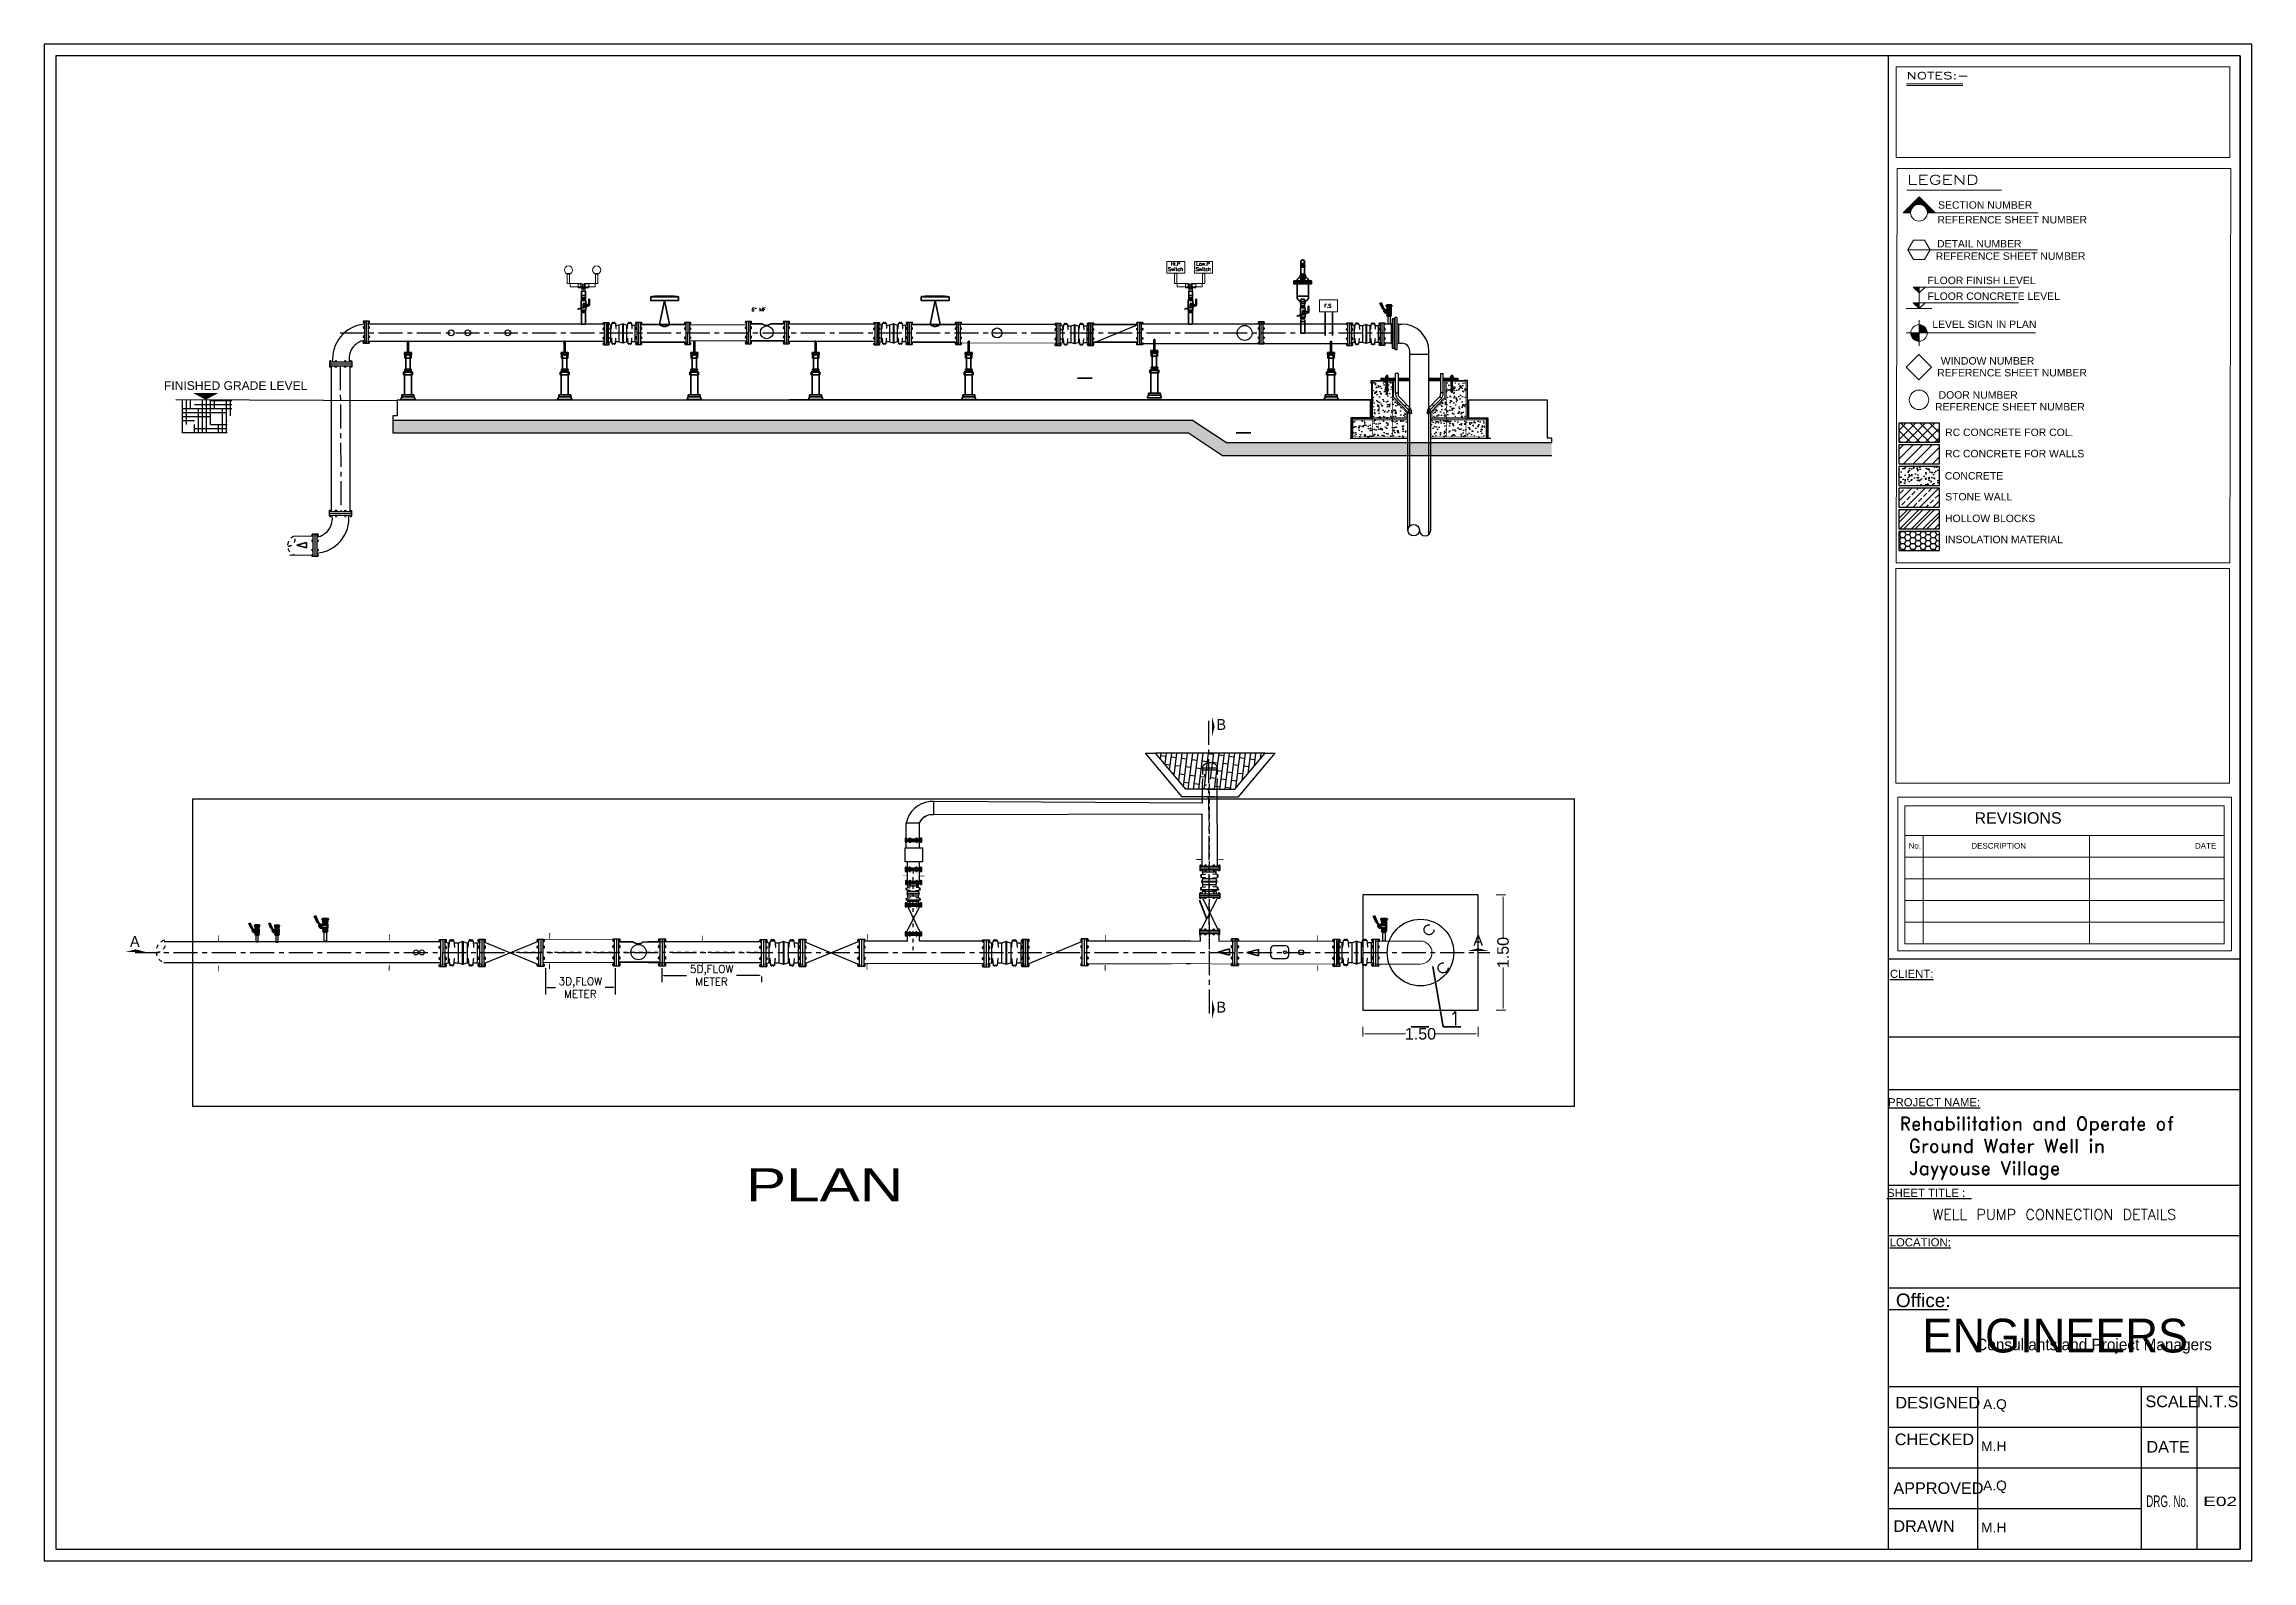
# Model space of a CAD drawing. Header units: inches. Extents: x 191440 to 383551, y 141448 to 284946.
# Drawn here: x 191784 to 191841.5, y 141571.2 to 141610.7 of the extents above; entities that cross this region are included whole.
import ezdxf
from ezdxf.enums import TextEntityAlignment as Align

# ---------------------------------------------------------------- set-up
doc = ezdxf.new("R2010")
doc.units = ezdxf.units.IN
doc.header["$MEASUREMENT"] = 0
doc.header["$PDMODE"] = 3
doc.header["$PDSIZE"] = 0.1
for name, pattern in [('AUSGEZOGEN', [0]), ('C_SOLID_M', [0]), ('CENTER', [2, 1.25, -0.25, 0.25, -0.25]), ('DASHDOT', [1, 0.5, -0.25, 0, -0.25]), ('DGN Style 3', [426.72, 304.8, -121.92]), ('HIDDEN', [9.525, 6.35, -3.175]), ('HIDDEN2', [0.1875, 0.125, -0.0625]), ('PHANTOM2', [31.75, 15.875, -3.175, 3.175, -3.175, 3.175, -3.175])]:
    doc.linetypes.add(name, pattern=pattern)
for name, color, linetype in [('0-25', 7, 'Continuous'), ('ARMATURE', 2, 'Continuous'), ('CO', 4, 'Continuous'), ('CONC', 5, 'Continuous'), ('Concrete', 7, 'C_SOLID_M'), ('dim-f', 8, 'Continuous'), ('HATCH', 40, 'Continuous'), ('I - Outline', 60, 'Continuous'), ('PIPE', 7, 'AUSGEZOGEN'), ('Reinforcement', 10, 'Continuous'), ('TEXT', 7, 'Continuous'), ('VP', 7, 'Continuous'), ('WALL', 7, 'Continuous')]:
    doc.layers.add(name, color=color, linetype=linetype)
for name, color, linetype, lineweight in [('P', 250, 'Continuous', 100), ('P-TW', 5, 'Continuous', 35), ('PIPING', 40, 'Continuous', 30), ('WB-SJ3-M-SECTA - I-DIAG-EQPM', 6, 'Continuous', 13), ('WB-SJ3-M-SECTA - M-EQPM-SUPT', 4, 'Continuous', 35), ('WB-SJ3-M-SECTA - P-TW', 7, 'Continuous', 35)]:
    doc.layers.add(name, color=color, linetype=linetype, lineweight=lineweight)
doc.styles.add('5MM', font='simplex.shx', dxfattribs={"height": 1.25})
doc.styles.add('ar', font='arial.ttf')
doc.styles.add('Arial', font='arial.ttf')
doc.styles.add('ROMAND10', font='ROMAND.shx', dxfattribs={"height": 0.2})
doc.styles.add('ROMANT', font='ROMAND.SHX')
doc.styles.add('SHAHER', font='simpfxo.ttf', dxfattribs={"height": 3.175})
doc.styles.get("Standard").update_dxf_attribs({"font": 'txt.shx', "height": 0.2})
doc.styles.add('style22', font='arial.ttf', dxfattribs={"width": 1.3})
doc.styles.add('STYLE7', font='swissi.ttf')
doc.dimstyles.new('OSAMA pump', dxfattribs={"dimtxt": 0.08, "dimasz": 0.1, "dimexe": 0.0685, "dimexo": 0.0195, "dimgap": 0.0145, "dimtad": 0, "dimlfac": 0.5, "dimzin": 0, "dimdsep": 46, "dimtxsty": 'Arial', "dimcen": 0, "dimclrd": 8, "dimclre": 8, "dimclrt": 11, "dimazin": 0, "dimtfac": 1, "dimtofl": 0, "dimtmove": 0, "dimatfit": 3, "dimfxl": 1, "dimtolj": 1, "dimtzin": 0, "dimlwd": 20, "dimlwe": 20, "dimarcsym": 0})
doc.dimstyles.get("Standard").update_dxf_attribs({"dimtxt": 0.18, "dimasz": 0.18, "dimexe": 0.18, "dimexo": 0.0625, "dimgap": 0.09, "dimtad": 0, "dimtih": 1, "dimtoh": 1, "dimdec": 4, "dimzin": 0, "dimdsep": 46, "dimtxsty": 'Standard', "dimcen": 0.09, "dimadec": 0, "dimazin": 0, "dimtfac": 1, "dimtdec": 4, "dimtofl": 0, "dimtmove": 0, "dimatfit": 3, "dimfxl": 1, "dimtolj": 1, "dimtzin": 0, "dimarcsym": 0})
pattern_1 = [(50, (192371.55298, 142241.54187), (0.303217296, -0.02652806), [0.03170568, -0.34876252]), (355, (192371.55298, 142241.54187), (-0.05865705, 0.31798362), [0.02536455, -0.27901099]), (100.451445, (192371.57825, 142241.53966), (0.24456025, 0.29145554), [0.02694568, -0.29640278]), (46.1842, (192371.55298, 142241.62642), (0.45116779, -0.06997274), [0.04755853, -0.52314378]), (96.63556, (192371.5906, 142241.6206), (0.39512128, 0.41180128), [0.04041854, -0.44460457]), (351.18415, (192371.553, 142241.6264), (0.39512128, 0.41180128), [0.03804677, -0.41851458]), (21, (192371.59526, 142241.60529), (0.25233795, -0.170204096), [0.03170568, -0.34876252]), (326, (192371.59526, 142241.6053), (0.10285961, 0.30655146), [0.02536455, -0.27901002]), (71.451445, (192371.61628, 142241.5911), (0.35519756, 0.13634737), [0.02694568, -0.29640227]), (37.5, (192371.55298, 142241.54187), (0.005140487, 0.140728363), [0, -0.275628077, 0, -0.28323744, 0, -0.280066872]), (7.5, (192371.55298, 142241.54187), (0.11121066, 0.166734573), [0, -0.161487615, 0, -0.26928694, 0, -0.106742468]), (327.5, (192371.45871, 142241.54187), (0.225668899, -0.00953458), [0, -0.105685612, 0, -0.32973911, 0, -0.437538435]), (317.5, (192371.41644, 142241.54187), (0.246537374, 0.042318335), [0, -0.137391296, 0, -0.21898059, 0, -0.3107157])]

msp = doc.modelspace()

# ---------------------------------------------------------------- texts
at = {"lineweight": 20, "style": 'SHAHER'}
for s, p in [('B', (191814.53048, 141592.8683)), ('A', (191786.23488, 141587.21729)), ('A', (191821.22343, 141587.24572)), ('B', (191814.53048, 141585.50784))]:
    msp.add_text(s, height=0.2839, dxfattribs=at).set_placement(p)
at = {"insert": (191802.27804, 141582.89564), "char_height": 0.864506, "attachment_point": 1, "style": 'style22'}
msp.add_mtext_dynamic_manual_height_columns(' \\PPLAN ', width=506.4403967, gutter_width=1, heights=[0], dxfattribs=at)
at = {"layer": 'I - Outline', "color": 7, "style": 'ROMANT', "width": 1.5}
for s, height, p in [('NOTES:-', 0.187366, (191832.50975, 141609.81543)), ('LEGEND', 0.243576, (191832.52371, 141607.07441))]:
    msp.add_text(s, height=height, rotation=0.0010941, dxfattribs=at).set_placement(p)
at = {"layer": 'I - Outline', "color": 8, "lineweight": 0, "style": 'STYLE7'}
for s, height, p in [('SECTION NUMBER', 0.1939171, (191833.32786, 141606.44259)), ('REFERENCE SHEET NUMBER', 0.1939171, (191833.30973, 141606.05938)), ('REFERENCE SHEET NUMBER', 0.1939171, (191833.26651, 141605.11212)), ('DETAIL NUMBER', 0.1939171, (191833.30279, 141605.43349)), ('FLOOR FINISH LEVEL', 0.1939171, (191833.05273, 141604.47843)), ('FLOOR CONCRETE LEVEL', 0.1939171, (191833.05294, 141604.06845)), ('LEVEL SIGN IN PLAN', 0.1939171, (191833.17775, 141603.33707)), ('WINDOW NUMBER', 0.1939171, (191833.39777, 141602.38347)), ('REFERENCE SHEET NUMBER', 0.1939171, (191833.30483, 141602.07493)), ('REFERENCE SHEET NUMBER', 0.1939171, (191833.24901, 141601.18741)), ('DOOR NUMBER', 0.1939171, (191833.34195, 141601.49594)), ('RC CONCRETE FOR COL.', 0.1939171, (191833.51188, 141600.52187)), ('RC CONCRETE FOR WALLS', 0.1939171, (191833.50946, 141599.96878)), ('CONCRETE', 0.193917, (191833.50357, 141599.39003)), ('STONE WALL', 0.193917, (191833.51356, 141598.84555)), ('HOLLOW BLOCKS', 0.1939171, (191833.51029, 141598.28074)), ('INSOLATION MATERIAL', 0.1939171, (191833.5103, 141597.73179)), ('A.Q', 0.257433, (191834.49937, 141575.17919)), ('M.H', 0.257433, (191834.44774, 141574.08504)), ('A.Q', 0.257433, (191834.49941, 141573.06122)), ('M.H', 0.257433, (191834.44778, 141571.96708))]:
    msp.add_text(s, height=height, rotation=0.0010941, dxfattribs=at).set_placement(p)
at = {"layer": 'I - Outline', "color": 4, "style": 'STYLE7'}
for s, height, p in [('REVISIONS', 0.298334, (191834.27701, 141590.42637)), ('No.', 0.149167, (191832.55919, 141589.77763)), ('DESCRIPTION', 0.149167, (191834.19385, 141589.77574)), ('DATE', 0.149167, (191840.01876, 141589.77595)), ('Office:', 0.352995, (191832.22881, 141577.83638)), ('DESIGNED', 0.302446, (191832.21595, 141575.19679)), ('SCALE', 0.302446, (191838.72904, 141575.22984)), ('N.T.S', 0.302446, (191840.07042, 141575.22984)), ('CHECKED', 0.302446, (191832.20021, 141574.24145)), ('DATE', 0.302446, (191838.75465, 141574.04831)), ('APPROVED', 0.302446, (191832.16334, 141572.97067)), ('DRAWN', 0.302446, (191832.16334, 141571.98229))]:
    msp.add_text(s, height=height, rotation=0.0010941, dxfattribs=at).set_placement(p)
for s, height, p in [('%%UCLIENT:', 0.211797, (191832.64144, 141586.41032)), ('%%UPROJECT NAME:', 0.2117967, (191833.2234, 141583.06634)), ('%%USHEET TITLE :  ', 0.2117967, (191833.09883, 141580.70574)), ('%%ULOCATION:', 0.2117967, (191832.86384, 141579.41868))]:
    msp.add_text(s, height=height, rotation=0.0010941, dxfattribs=at).set_placement(p, align=Align.CENTER)
for s, height, width, p, p2 in [('DRG. No.', 0.302446, 0.621053, (191838.75011, 141572.62955), (191839.85302, 141572.62957)), ('E02', 0.241957, 1.556051, (191840.23295, 141572.65541), (191841.11528, 141572.65543))]:
    msp.add_text(s, height=height, rotation=0.0010941, dxfattribs=dict(at, width=width)).set_placement(p, p2, align=Align.FIT)
at = {"layer": 'TEXT', "style": 'ar'}
msp.add_text('FINISHED GRADE LEVEL', height=0.2246859, dxfattribs=at).set_placement((191787.12187, 141601.72486))
at = {"layer": 'VP', "char_height": 0.0924, "attachment_point": 1, "style": 'ROMAND10'}
for s, insert in [('Switch', (191813.27097, 141604.91489)), ('Hi.P', (191813.34797, 141605.05349)), ('Switch', (191813.99477, 141604.91489)), ('Low.P', (191814.01017, 141605.05349)), ('6" MF', (191802.42097, 141603.86489)), ('F.S', (191817.33657, 141603.96009))]:
    msp.add_mtext_dynamic_manual_height_columns(s, width=9.5371766, gutter_width=1, heights=[0], dxfattribs=dict(at, insert=insert))
at = {"layer": 'VP', "insert": (191832.324, 141582.79041), "char_height": 0.3487507, "width": 20.1403528, "attachment_point": 1, "style": 'ROMAND10'}
msp.add_mtext('Rehabilitation and Operate of\\P Ground Water Well in\\P Jayyouse Village', dxfattribs=at)
at = {"layer": 'VP', "insert": (191836.35559, 141580.11164), "char_height": 0.2736, "attachment_point": 8}
msp.add_mtext_dynamic_manual_height_columns(' \\PWELL PUMP CONNECTION DETAILS', width=405.1523174, gutter_width=0.8, heights=[0], dxfattribs=at)
at = {"layer": 'WB-SJ3-M-SECTA - P-TW'}
msp.add_text('1', height=0.3584, dxfattribs=at).set_placement((191820.58959, 141585.17466, -1587.072))

# ---------------------------------------------------------------- blocks, each defined once
blk = doc.blocks.new('FLANGE')
h = blk.add_hatch(color=256)
h.dxf.hatch_style = 1
h.paths.add_polyline_path([(2834.894, 2262.269), (2834.894, 2262.273), (2834.902, 2262.273), (2834.902, 2262.269)])
h.paths.add_polyline_path([(2834.894, 2262.28), (2834.894, 2262.284), (2834.902, 2262.284), (2834.902, 2262.28)])
h.paths.add_polyline_path([(2834.894, 2262.314), (2834.894, 2262.318), (2834.902, 2262.318), (2834.902, 2262.314)])
h.paths.add_polyline_path([(2834.902, 2262.329), (2834.902, 2262.325), (2834.894, 2262.325), (2834.894, 2262.329)])
h.paths.add_polyline_path([(2834.902, 2262.393), (2834.902, 2262.389), (2834.894, 2262.389), (2834.894, 2262.393)])
h.paths.add_polyline_path([(2834.894, 2262.4), (2834.894, 2262.404), (2834.902, 2262.404), (2834.902, 2262.4)])
h.paths.add_polyline_path([(2834.902, 2262.438), (2834.902, 2262.434), (2834.894, 2262.434), (2834.894, 2262.438)])
h.paths.add_polyline_path([(2834.902, 2262.449), (2834.902, 2262.445), (2834.894, 2262.445), (2834.894, 2262.449)])
h = blk.add_hatch(color=256)
h.dxf.hatch_style = 1
h.paths.add_polyline_path([(2834.857, 2262.325), (2834.864, 2262.325), (2834.864, 2262.318), (2834.857, 2262.318)])
h.paths.add_polyline_path([(2834.857, 2262.273), (2834.857, 2262.28), (2834.864, 2262.28), (2834.864, 2262.273)])
h.paths.add_polyline_path([(2834.857, 2262.393), (2834.857, 2262.4), (2834.864, 2262.4), (2834.864, 2262.393)])
h.paths.add_polyline_path([(2834.857, 2262.438), (2834.857, 2262.445), (2834.864, 2262.445), (2834.864, 2262.438)])
for p, q in [((2834.857, 2262.449), (2834.857, 2262.434)), ((2834.857, 2262.449), (2834.864, 2262.449)), ((2834.864, 2262.449), (2834.864, 2262.269)), ((2834.864, 2262.449), (2834.879, 2262.449)), ((2834.879, 2262.449), (2834.879, 2262.269)), ((2834.879, 2262.449), (2834.879, 2262.269)), ((2834.879, 2262.449), (2834.894, 2262.449)), ((2834.894, 2262.449), (2834.894, 2262.269)), ((2834.894, 2262.449), (2834.902, 2262.449)), ((2834.902, 2262.449), (2834.902, 2262.434)), ((2834.853, 2262.445), (2834.853, 2262.438)), ((2834.853, 2262.445), (2834.864, 2262.445)), ((2834.853, 2262.438), (2834.864, 2262.438)), ((2834.853, 2262.4), (2834.853, 2262.393)), ((2834.864, 2262.4), (2834.853, 2262.4)), ((2834.864, 2262.393), (2834.853, 2262.393)), ((2834.853, 2262.325), (2834.853, 2262.318)), ((2834.864, 2262.325), (2834.853, 2262.325)), ((2834.864, 2262.318), (2834.853, 2262.318)), ((2834.857, 2262.434), (2834.864, 2262.434)), ((2834.857, 2262.404), (2834.857, 2262.389)), ((2834.864, 2262.404), (2834.857, 2262.404)), ((2834.864, 2262.389), (2834.857, 2262.389)), ((2834.857, 2262.329), (2834.857, 2262.314)), ((2834.864, 2262.329), (2834.857, 2262.329)), ((2834.864, 2262.314), (2834.857, 2262.314)), ((2834.894, 2262.445), (2834.902, 2262.445)), ((2834.894, 2262.438), (2834.902, 2262.438)), ((2834.894, 2262.434), (2834.902, 2262.434)), ((2834.902, 2262.404), (2834.894, 2262.404)), ((2834.902, 2262.4), (2834.894, 2262.4)), ((2834.902, 2262.393), (2834.894, 2262.393)), ((2834.902, 2262.389), (2834.894, 2262.389)), ((2834.902, 2262.329), (2834.894, 2262.329)), ((2834.902, 2262.325), (2834.894, 2262.325)), ((2834.902, 2262.318), (2834.894, 2262.318)), ((2834.902, 2262.314), (2834.894, 2262.314)), ((2834.902, 2262.404), (2834.902, 2262.389)), ((2834.902, 2262.329), (2834.902, 2262.314)), ((2834.853, 2262.28), (2834.853, 2262.273)), ((2834.853, 2262.28), (2834.864, 2262.28)), ((2834.853, 2262.273), (2834.864, 2262.273)), ((2834.857, 2262.284), (2834.857, 2262.269)), ((2834.857, 2262.284), (2834.864, 2262.284)), ((2834.857, 2262.269), (2834.864, 2262.269)), ((2834.864, 2262.269), (2834.879, 2262.269)), ((2834.879, 2262.269), (2834.879, 2262.284)), ((2834.879, 2262.269), (2834.894, 2262.269)), ((2834.894, 2262.284), (2834.902, 2262.284)), ((2834.894, 2262.28), (2834.902, 2262.28)), ((2834.894, 2262.273), (2834.902, 2262.273)), ((2834.894, 2262.269), (2834.902, 2262.269)), ((2834.902, 2262.284), (2834.902, 2262.269))]:
    blk.add_line(p, q)
blk = doc.blocks.new('PIPE_13')
at = {"layer": 'WB-SJ3-M-SECTA - I-DIAG-EQPM', "linetype": 'DGN Style 3'}
for p, q in [((0, 59), (0, 61)), ((0, 0), (0, 22)), ((14, 59), (14, 61)), ((14, 0), (14, 22))]:
    blk.add_line(p, q, dxfattribs=at)
at = {"layer": 'WB-SJ3-M-SECTA - I-DIAG-EQPM'}
for p, q in [((0, 22), (0, 59)), ((14, 22), (14, 59))]:
    blk.add_line(p, q, dxfattribs=at)
at = {"layer": 'WB-SJ3-M-SECTA - I-DIAG-EQPM', "linetype": 'DGN Style 3', "flags": 128}
for points in [[(14, 61), (0, 61)], [(14, 0), (0, 0)]]:
    blk.add_lwpolyline(points, dxfattribs=at)
blk = doc.blocks.new('PIPE_15')
at = {"layer": 'WB-SJ3-M-SECTA - I-DIAG-EQPM', "linetype": 'DGN Style 3'}
for p, q in [((0, 21), (22, 21)), ((0, 0), (22, 0)), ((45, 21), (67, 21)), ((45, 0), (67, 0))]:
    blk.add_line(p, q, dxfattribs=at)
at = {"layer": 'WB-SJ3-M-SECTA - I-DIAG-EQPM'}
for p, q in [((22, 21), (45, 21)), ((22, 0), (45, 0)), ((66, 1), (67, 1))]:
    blk.add_line(p, q, dxfattribs=at)
at = {"layer": 'WB-SJ3-M-SECTA - I-DIAG-EQPM', "linetype": 'DGN Style 3', "flags": 128}
for points in [[(0, 14), (0, 21)], [(0, 0), (0, 14)], [(67, 11), (67, 21)], [(67, 0), (67, 11)]]:
    blk.add_lwpolyline(points, dxfattribs=at)
at = {"layer": 'WB-SJ3-M-SECTA - I-DIAG-EQPM', "flags": 128}
for points in [[(0, 0), (0, 21)], [(67, 1), (67, 21)]]:
    blk.add_lwpolyline(points, dxfattribs=at)
blk = doc.blocks.new('*U170')
at = {"layer": 'WB-SJ3-M-SECTA - I-DIAG-EQPM', "linetype": 'Continuous'}
blk.add_circle((25, 25), 25, dxfattribs=at)
for points in [[(18, 1), (18, 0), (32, 0), (32, 1)], [(22, 0), (20, 1), (18, 1), (18, 1)], [(32, 1), (32, 1), (30, 0), (28, 0)]]:
    blk.add_open_spline(points, degree=3, dxfattribs=at)
at = {"layer": 'WB-SJ3-M-SECTA - I-DIAG-EQPM', "linetype": 'DGN Style 3'}
blk.add_open_spline([(28, 0), (26, 0), (24, 0), (22, 0)], degree=3, dxfattribs=at)
blk = doc.blocks.new('*U172')
at = {"layer": 'WB-SJ3-M-SECTA - I-DIAG-EQPM', "linetype": 'Continuous'}
blk.add_circle((25, 25), 25, dxfattribs=at)
at = {"layer": 'WB-SJ3-M-SECTA - I-DIAG-EQPM', "linetype": 'DGN Style 3'}
blk.add_open_spline([(28, 0), (24, 0), (18, 0), (18, 1)], degree=3, dxfattribs=at)
at = {"layer": 'WB-SJ3-M-SECTA - I-DIAG-EQPM', "linetype": 'Continuous'}
for points in [[(18, 1), (18, 1), (18, 1), (18, 1)], [(18, 1), (18, 0), (32, 0), (32, 1)], [(32, 1), (32, 1), (30, 1), (28, 0)]]:
    blk.add_open_spline(points, degree=3, dxfattribs=at)
blk = doc.blocks.new('PIPE_23')
at = {"layer": 'WB-SJ3-M-SECTA - I-DIAG-EQPM', "linetype": 'DGN Style 3'}
for p, q in [((0, 21), (22, 21)), ((0, 0), (22, 0)), ((45, 21), (67, 21)), ((45, 0), (67, 0))]:
    blk.add_line(p, q, dxfattribs=at)
at = {"layer": 'WB-SJ3-M-SECTA - I-DIAG-EQPM'}
for p, q in [((0, 1), (1, 1)), ((22, 21), (45, 21)), ((22, 0), (45, 0))]:
    blk.add_line(p, q, dxfattribs=at)
at = {"layer": 'WB-SJ3-M-SECTA - I-DIAG-EQPM', "flags": 128}
for points in [[(0, 11), (0, 21)], [(0, 1), (0, 11)], [(67, 20), (66, 20), (66, 21), (66, 21), (65, 21), (65, 21)], [(67, 19), (67, 21)], [(67, 0), (67, 19)]]:
    blk.add_lwpolyline(points, dxfattribs=at)
at = {"layer": 'WB-SJ3-M-SECTA - I-DIAG-EQPM', "linetype": 'DGN Style 3', "flags": 128}
for points in [[(0, 0), (0, 21)], [(67, 0), (67, 21)]]:
    blk.add_lwpolyline(points, dxfattribs=at)
at = {"layer": 'WB-SJ3-M-SECTA - I-DIAG-EQPM'}
blk.add_open_spline([(65, 21), (65, 21), (65, 21), (66, 21)], degree=3, dxfattribs=at)
at = {"layer": 'WB-SJ3-M-SECTA - I-DIAG-EQPM', "linetype": 'DGN Style 3'}
blk.add_open_spline([(66, 21), (66, 21), (66, 20), (67, 20)], degree=3, dxfattribs=at)
blk = doc.blocks.new('PIPE_24')
at = {"layer": 'WB-SJ3-M-SECTA - I-DIAG-EQPM', "linetype": 'DGN Style 3'}
for p, q in [((0, 59), (0, 61)), ((0, 0), (0, 22)), ((14, 59), (14, 61)), ((14, 0), (14, 22))]:
    blk.add_line(p, q, dxfattribs=at)
at = {"layer": 'WB-SJ3-M-SECTA - I-DIAG-EQPM'}
for p, q in [((0, 22), (0, 59)), ((14, 22), (14, 59))]:
    blk.add_line(p, q, dxfattribs=at)
at = {"layer": 'WB-SJ3-M-SECTA - I-DIAG-EQPM', "linetype": 'DGN Style 3', "flags": 128}
for points in [[(0, 61), (14, 61)], [(0, 0), (14, 0)]]:
    blk.add_lwpolyline(points, dxfattribs=at)
blk = doc.blocks.new('PIPE_25')
at = {"layer": 'WB-SJ3-M-SECTA - P-TW', "linetype": 'Continuous', "lineweight": 35}
for p, q in [((0, 9), (0, 81)), ((23, 9), (23, 81))]:
    blk.add_line(p, q, dxfattribs=at)
at = {"layer": 'WB-SJ3-M-SECTA - P-TW', "linetype": 'DGN Style 3', "lineweight": 35}
for p, q in [((0, 0), (0, 9)), ((23, 0), (23, 9))]:
    blk.add_line(p, q, dxfattribs=at)
at = {"layer": 'WB-SJ3-M-SECTA - P-TW', "linetype": 'DGN Style 3', "lineweight": 35, "flags": 128}
blk.add_lwpolyline([(23, 0), (0, 0)], dxfattribs=at)
at = {"layer": 'WB-SJ3-M-SECTA - P-TW', "linetype": 'DGN Style 3', "lineweight": 35}
blk.add_rational_spline([(23, 71), (23, 71), (21, 71), (11, 71), (2, 71), (0, 71), (0, 71)], [0.803847482005, 0.866025301126, 1, 0.5, 1, 0.866025501607, 0.803847668093], degree=2, knots=[0, 0, 0, 0.174458, 0.174458, 0.825542, 0.825542, 1, 1, 1], dxfattribs=at)
at = {"layer": 'WB-SJ3-M-SECTA - P-TW', "linetype": 'Continuous', "lineweight": 35}
for points, weights in [([(0, 71), (0, 71), (1, 71)], [0.803847668093, 0.758495714855, 0.75134039548]), ([(11, 71), (23, 71), (23, 71)], [1, 0.633974698874, 0.803847482005])]:
    blk.add_rational_spline(points, weights, degree=2, dxfattribs=at)
blk = doc.blocks.new('V_BALL_2')
at = {"layer": 'WB-SJ3-M-SECTA - P-TW', "linetype": 'Continuous', "lineweight": 35}
for p, q in [((0, 10), (0, 68)), ((3, 68), (3, 78)), ((3, 0), (3, 10)), ((26, 68), (26, 78)), ((26, 0), (26, 10)), ((29, 48), (29, 68)), ((29, 48), (52, 39)), ((29, 31), (52, 39)), ((29, 10), (29, 31)), ((48, 39), (48, 77)), ((49, 39), (52, 39)), ((52, 39), (52, 77))]:
    blk.add_line(p, q, dxfattribs=at)
at = {"layer": 'WB-SJ3-M-SECTA - P-TW', "linetype": 'DGN Style 3', "lineweight": 35}
for p, q in [((11, 25), (15, 54)), ((18, 25), (15, 54)), ((15, 25), (15, 53)), ((15, 53), (29, 48)), ((15, 25), (29, 31)), ((29, 31), (29, 48))]:
    blk.add_line(p, q, dxfattribs=at)
at = {"layer": 'WB-SJ3-M-SECTA - P-TW', "linetype": 'DGN Style 3', "lineweight": 35, "flags": 128}
for points in [[(0, 68), (3, 68)], [(3, 78), (26, 78)], [(3, 0), (26, 0)], [(11, 25), (18, 25)], [(15, 25), (15, 53)], [(26, 68), (29, 68)], [(48, 39), (48, 77)], [(48, 77), (52, 77)], [(49, 39), (52, 39)]]:
    blk.add_lwpolyline(points, dxfattribs=at)
at = {"layer": 'WB-SJ3-M-SECTA - P-TW', "linetype": 'Continuous', "lineweight": 35, "flags": 128}
for points in [[(0, 68), (29, 68)], [(0, 10), (29, 10)], [(3, 78), (26, 78)], [(3, 0), (26, 0)], [(26, 78), (26, 78)], [(26, 10), (29, 10)], [(26, 0), (26, 0)], [(29, 68), (29, 68)], [(48, 77), (48, 77)], [(48, 77), (52, 77)], [(48, 39), (52, 39)], [(52, 39), (52, 77)], [(52, 39), (52, 39)]]:
    blk.add_lwpolyline(points, dxfattribs=at)
at = {"layer": 'WB-SJ3-M-SECTA - P-TW', "linetype": 'DGN Style 3', "lineweight": 35}
for points, knots in [([(15, 26), (19, 27), (19, 27), (15, 26), (15, 26), (-35, 12), (-35, 12), (15, 26)], [0, 0, 0, 0, 1, 1, 1, 1, 1.000001, 1.000001, 1.000001, 1.000001]), ([(29, 47), (29, 47), (26, 44), (25, 37), (28, 33), (29, 31), (29, 31)], [0, 0, 0, 0, 0.320243, 0.616134, 0.642948, 1, 1, 1, 1])]:
    blk.add_open_spline(points, degree=3, knots=knots, dxfattribs=at)
at = {"layer": 'WB-SJ3-M-SECTA - P-TW', "linetype": 'Continuous', "lineweight": 35}
for points, knots in [([(29, 31), (29, 31), (29, 31), (27, 33), (24, 41), (29, 47), (29, 47), (29, 48), (29, 48), (29, 48)], [0, 0, 0, 0, 0.016483, 0.407953, 0.432054, 0.928205, 0.952173, 0.976103, 1, 1, 1, 1]), ([(29, 48), (29, 48), (29, 48), (29, 48), (29, 48), (29, 47), (29, 47)], [0, 0, 0, 0, 0.237582, 0.572684, 0.90729, 1, 1, 1, 1])]:
    blk.add_open_spline(points, degree=3, knots=knots, dxfattribs=at)
blk.add_open_spline([(49, 39), (48, 41), (48, 41), (49, 39)], degree=3, dxfattribs=at)
blk = doc.blocks.new('TEE')
at = {"layer": 'WB-SJ3-M-SECTA - I-DIAG-EQPM'}
for p, q in [((0, 44), (23, 44)), ((0, 21), (21, 21)), ((21, 0), (21, 21)), ((22, 23), (23, 23)), ((23, 43), (41, 43)), ((23, 23), (23, 24)), ((41, 44), (64, 44)), ((41, 23), (41, 33)), ((41, 23), (41, 23)), ((43, 0), (43, 21)), ((43, 21), (64, 21))]:
    blk.add_line(p, q, dxfattribs=at)
at = {"layer": 'WB-SJ3-M-SECTA - I-DIAG-EQPM', "linetype": 'DGN Style 3'}
for p, q in [((21, 23), (21, 33)), ((21, 21), (21, 23)), ((21, 21), (23, 21)), ((23, 24), (23, 33)), ((23, 23), (41, 23)), ((23, 22), (41, 22)), ((41, 21), (43, 21)), ((42, 23), (42, 33)), ((43, 21), (43, 23))]:
    blk.add_line(p, q, dxfattribs=at)
at = {"layer": 'WB-SJ3-M-SECTA - I-DIAG-EQPM', "flags": 128}
for points in [[(0, 44), (0, 21)], [(0, 22), (0, 21)], [(22, 23), (21, 21)], [(22, 23), (21, 23), (21, 22), (21, 22), (21, 22)], [(21, 0), (43, 0)], [(22, 23), (22, 23)], [(22, 23), (42, 23)], [(23, 44), (23, 23)], [(32, 33), (23, 24)], [(23, 33), (38, 33)], [(23, 23), (23, 23), (23, 23)], [(32, 33), (41, 24)], [(41, 44), (41, 23)], [(41, 23), (41, 23)], [(41, 23), (41, 23), (41, 23)], [(41, 23), (43, 21)], [(42, 0), (43, 0)], [(43, 22), (43, 22), (43, 22)], [(64, 44), (64, 21)], [(64, 21), (64, 21)]]:
    blk.add_lwpolyline(points, dxfattribs=at)
at = {"layer": 'WB-SJ3-M-SECTA - I-DIAG-EQPM', "linetype": 'DGN Style 3', "flags": 128}
for points in [[(21, 33), (42, 33)], [(22, 23), (21, 21)], [(21, 23), (22, 23)], [(22, 23), (22, 23)], [(23, 44), (23, 43)], [(32, 33), (23, 24)], [(23, 23), (23, 21)], [(23, 22), (23, 21)], [(32, 33), (41, 24)], [(38, 33), (42, 33)], [(41, 23), (41, 23)], [(41, 23), (43, 21)], [(41, 23), (41, 21)], [(41, 22), (41, 21)], [(42, 23), (42, 23), (43, 22)], [(42, 23), (43, 23)], [(42, 23), (43, 23)], [(64, 44), (64, 43)], [(64, 22), (64, 21)]]:
    blk.add_lwpolyline(points, dxfattribs=at)
at = {"layer": 'WB-SJ3-M-SECTA - I-DIAG-EQPM', "linetype": 'DGN Style 3'}
blk.add_open_spline([(21, 22), (21, 22), (21, 23), (22, 23)], degree=3, dxfattribs=at)
at = {"layer": 'WB-SJ3-M-SECTA - I-DIAG-EQPM'}
for points in [[(21, 22), (21, 22), (21, 22), (21, 22)], [(43, 22), (43, 22), (42, 22), (42, 23)]]:
    blk.add_open_spline(points, degree=3, dxfattribs=at)
at = {"layer": 'WB-SJ3-M-SECTA - P-TW', "linetype": 'Continuous', "lineweight": 35, "flags": 128}
for points in [[(21, 14), (43, 14)], [(21, 14), (21, 14)]]:
    blk.add_lwpolyline(points, dxfattribs=at)
at = {"layer": 'WB-SJ3-M-SECTA - P-TW', "linetype": 'DGN Style 3', "lineweight": 35, "flags": 128}
for points in [[(21, 14), (21, 14)], [(42, 14), (43, 14)]]:
    blk.add_lwpolyline(points, dxfattribs=at)
blk = doc.blocks.new('PIPE_26')
at = {"layer": 'WB-SJ3-M-SECTA - P-TW', "linetype": 'DGN Style 3', "lineweight": 35}
for p, q in [((0, 21), (0, 48)), ((23, 21), (23, 48))]:
    blk.add_line(p, q, dxfattribs=at)
at = {"layer": 'WB-SJ3-M-SECTA - P-TW', "linetype": 'Continuous', "lineweight": 35}
for p, q in [((0, 0), (0, 21)), ((23, 0), (23, 21))]:
    blk.add_line(p, q, dxfattribs=at)
at = {"layer": 'WB-SJ3-M-SECTA - P-TW', "linetype": 'DGN Style 3', "lineweight": 35, "flags": 128}
for points in [[(23, 48), (0, 48)], [(23, 0), (0, 0)]]:
    blk.add_lwpolyline(points, dxfattribs=at)
at = {"layer": 'WB-SJ3-M-SECTA - P-TW', "linetype": 'Continuous', "lineweight": 35, "flags": 128}
blk.add_lwpolyline([(23, 0), (0, 0)], dxfattribs=at)
at = {"layer": 'WB-SJ3-M-SECTA - P-TW'}
for points in [[(0, 21), (0, 21), (0, 21), (0, 21)], [(0, 21), (0, 21), (5, 21), (11, 21)], [(11, 21), (18, 21), (23, 21), (23, 21)], [(23, 21), (23, 21), (23, 21), (23, 21)]]:
    blk.add_open_spline(points, degree=3, dxfattribs=at)
at = {"layer": 'WB-SJ3-M-SECTA - P-TW', "linetype": 'DGN Style 3'}
for points in [[(0, 21), (1, 21), (6, 21), (11, 21)], [(11, 21), (17, 21), (22, 21), (23, 21)]]:
    blk.add_open_spline(points, degree=3, dxfattribs=at)
at = {"layer": 'WB-SJ3-M-SECTA - P-TW', "linetype": 'DGN Style 3', "lineweight": 35}
blk.add_rational_spline([(23, 6), (23, 6), (21, 6), (11, 6), (2, 6), (0, 6), (0, 6)], [0.803847577293, 0.866025403784, 1, 0.5, 1, 0.866025403784, 0.803847577293], degree=2, knots=[0, 0, 0, 0.174458, 0.174458, 0.825542, 0.825542, 1, 1, 1], dxfattribs=at)
at = {"layer": 'WB-SJ3-M-SECTA - P-TW', "linetype": 'Continuous', "lineweight": 35}
for points, weights in [([(0, 6), (0, 6), (11, 6)], [0.803847577293, 0.633974596216, 1]), ([(22, 6), (23, 6), (23, 6)], [0.751340395412, 0.758495707478, 0.803847577293])]:
    blk.add_rational_spline(points, weights, degree=2, dxfattribs=at)
blk = doc.blocks.new('*D247')
at = {"color": 0, "lineweight": -2, "transparency": 16777216}
for p, q in [((191800.088, 141586.663), (191800.088, 141586.296)), ((191800.138, 141586.476), (191800.734, 141586.476)), ((191802.63, 141586.476), (191802.034, 141586.476)), ((191802.68, 141586.443), (191802.68, 141586.296))]:
    blk.add_line(p, q, dxfattribs=at)
at = {"color": 0, "transparency": 16777216}
for points in [[(191800.138, 141586.485), (191800.138, 141586.468), (191800.088, 141586.476)], [(191802.63, 141586.485), (191802.63, 141586.468), (191802.68, 141586.476)]]:
    blk.add_solid(points, dxfattribs=at)
at = {"layer": 'Defpoints', "color": 0, "transparency": 16777216}
for p in [(191800.088, 141586.725, -1587.072), (191802.68, 141586.505), (191802.68, 141586.476)]:
    blk.add_point(p, dxfattribs=at)
at = {"color": 0, "transparency": 16777216, "insert": (191801.384, 141586.476), "char_height": 0.2, "attachment_point": 5}
blk.add_mtext('\\A1;5D,FLOW \\PMETER', dxfattribs=at)
blk = doc.blocks.new('*D248')
at = {"color": 0, "lineweight": -2, "transparency": 16777216}
for p, q in [((191797.055, 141586.663), (191797.055, 141585.977)), ((191798.875, 141586.663), (191798.875, 141585.977)), ((191797.105, 141586.157), (191797.315, 141586.157)), ((191798.825, 141586.157), (191798.615, 141586.157))]:
    blk.add_line(p, q, dxfattribs=at)
at = {"color": 0, "transparency": 16777216}
for points in [[(191797.105, 141586.166), (191797.105, 141586.149), (191797.055, 141586.157)], [(191798.825, 141586.166), (191798.825, 141586.149), (191798.875, 141586.157)]]:
    blk.add_solid(points, dxfattribs=at)
at = {"layer": 'Defpoints', "color": 0, "transparency": 16777216}
for p in [(191797.055, 141586.725, -1587.072), (191798.875, 141586.725, -1587.072), (191798.875, 141586.157)]:
    blk.add_point(p, dxfattribs=at)
at = {"color": 0, "transparency": 16777216, "insert": (191797.965, 141586.157), "char_height": 0.2, "attachment_point": 5}
blk.add_mtext('\\A1;3D,FLOW\\PMETER', dxfattribs=at)
blk = doc.blocks.new('*D261')
at = {"layer": 'Defpoints', "color": 0, "transparency": 16777216}
for p in [(191818.346, 141585.164), (191821.346, 141585.164), (191821.346, 141584.953)]:
    blk.add_point(p, dxfattribs=at)
at = {"layer": 'PIPE', "color": 8, "lineweight": 20, "transparency": 16777216}
for p, q in [((191818.346, 141585.133), (191818.346, 141584.885)), ((191821.346, 141585.133), (191821.346, 141584.885)), ((191818.446, 141584.953), (191819.456, 141584.953)), ((191821.246, 141584.953), (191820.235, 141584.953))]:
    blk.add_line(p, q, dxfattribs=at)
at = {"layer": 'PIPE', "color": 8, "transparency": 16777216}
for points in [[(191818.446, 141584.97), (191818.446, 141584.937), (191818.346, 141584.953)], [(191821.246, 141584.97), (191821.246, 141584.937), (191821.346, 141584.953)]]:
    blk.add_solid(points, dxfattribs=at)
at = {"layer": 'PIPE', "color": 11, "transparency": 16777216, "insert": (191819.846, 141584.953), "char_height": 0.3, "attachment_point": 5, "style": 'Arial'}
blk.add_mtext('\\A1;1.50', dxfattribs=at)
blk = doc.blocks.new('*D262')
at = {"layer": 'Defpoints', "color": 0, "transparency": 16777216}
for p in [(191821.666, 141588.57), (191821.998, 141588.57), (191821.666, 141585.57)]:
    blk.add_point(p, dxfattribs=at)
at = {"layer": 'PIPE', "color": 8, "lineweight": 20, "transparency": 16777216}
for p, q in [((191821.818, 141588.57), (191822.067, 141588.57)), ((191821.998, 141588.47), (191821.998, 141587.459)), ((191821.998, 141585.67), (191821.998, 141586.68)), ((191821.818, 141585.57), (191822.067, 141585.57))]:
    blk.add_line(p, q, dxfattribs=at)
at = {"layer": 'PIPE', "color": 8, "transparency": 16777216}
for points in [[(191821.981, 141588.47), (191822.015, 141588.47), (191821.998, 141588.57)], [(191821.981, 141585.67), (191822.015, 141585.67), (191821.998, 141585.57)]]:
    blk.add_solid(points, dxfattribs=at)
at = {"layer": 'PIPE', "color": 11, "transparency": 16777216, "insert": (191821.998, 141587.07), "char_height": 0.3, "attachment_point": 5, "rotation": 90, "style": 'Arial'}
blk.add_mtext('\\A1;1.50', dxfattribs=at)
blk = doc.blocks.new('PIPE_7')
at = {"layer": 'WB-SJ3-M-SECTA - P-TW', "linetype": 'DGN Style 3', "lineweight": 35}
for p, q in [((1, 49), (1, 60)), ((24, 49), (24, 60))]:
    blk.add_line(p, q, dxfattribs=at)
at = {"layer": 'WB-SJ3-M-SECTA - P-TW', "linetype": 'Continuous', "lineweight": 35}
for p, q in [((1, 0), (1, 49)), ((24, 0), (24, 49))]:
    blk.add_line(p, q, dxfattribs=at)
at = {"layer": 'WB-SJ3-M-SECTA - P-TW', "linetype": 'Continuous', "lineweight": 35, "flags": 128}
blk.add_lwpolyline([(0, 60), (25, 60)], dxfattribs=at)
blk = doc.blocks.new('*U171')
at = {"layer": 'WB-SJ3-M-SECTA - P-TW'}
for p, q in [((0, 131), (0, 138)), ((109, 131), (109, 138)), ((0, 131), (2, 131)), ((0, 121), (0, 128)), ((0, 121), (20, 121)), ((2, 128), (2, 131)), ((20, 44), (20, 121)), ((45, 0), (55, 0)), ((70, 0), (70, 12)), ((90, 44), (90, 121)), ((90, 121), (109, 121)), ((108, 128), (108, 131)), ((108, 131), (109, 131)), ((109, 121), (109, 128))]:
    blk.add_line(p, q, dxfattribs=at)
at = {"layer": 'WB-SJ3-M-SECTA - P-TW', "linetype": 'DGN Style 3'}
for p, q in [((0, 138), (20, 138)), ((90, 138), (109, 138)), ((0, 128), (2, 128)), ((55, 0), (55, 0)), ((108, 128), (109, 128))]:
    blk.add_line(p, q, dxfattribs=at)
at = {"layer": 'WB-SJ3-M-SECTA - P-TW', "flags": 128}
for points in [[(0, 138), (109, 138)], [(0, 138), (0, 138)], [(39, 160), (70, 160)], [(39, 160), (39, 160)], [(109, 138), (109, 138)], [(0, 131), (109, 131)], [(0, 131), (0, 131)], [(0, 128), (109, 128)], [(0, 128), (0, 128)], [(0, 121), (109, 121)], [(0, 121), (0, 121)], [(20, 44), (20, 44)], [(20, 44), (90, 44)], [(40, 12), (40, 12)], [(40, 12), (70, 12)], [(40, 0), (40, 0)], [(40, 0), (70, 0)], [(70, 12), (70, 12)], [(70, 0), (70, 0)], [(90, 44), (90, 44)], [(109, 131), (109, 131)], [(109, 128), (109, 128)], [(109, 121), (109, 121)]]:
    blk.add_lwpolyline(points, dxfattribs=at)
at = {"layer": 'WB-SJ3-M-SECTA - P-TW', "linetype": 'DGN Style 3', "flags": 128}
for points in [[(39, 160), (70, 160)], [(66, 0), (57, 0), (55, 0)]]:
    blk.add_lwpolyline(points, dxfattribs=at)
at = {"layer": 'WB-SJ3-M-SECTA - P-TW'}
for start, end in [(180, 244.7068), (295.2932, 360)]:
    blk.add_arc((55, 44), 35.2, start, end, dxfattribs=at)
for start_param, end_param in [(2.035765, 3.141593), (0, 1.105828)]:
    blk.add_ellipse((55, 138), major_axis=(35.2, 0), ratio=0.707087, start_param=start_param, end_param=end_param, dxfattribs=at)
at = {"layer": 'WB-SJ3-M-SECTA - P-TW', "linetype": 'DGN Style 3'}
blk.add_ellipse((55, 138), major_axis=(35.2, 0), ratio=0.707087, start_param=1.105828, end_param=2.035765, dxfattribs=at)
at = {"layer": 'WB-SJ3-M-SECTA - P-TW'}
blk.add_rational_spline([(40, 12), (40, 6), (40, 0), (42, 0), (44, 0)], [0.999999999624, 1, 1, 1, 1], degree=2, knots=[0, 0, 0, 0.884327, 0.884327, 1, 1, 1], dxfattribs=at)
at = {"layer": 'WB-SJ3-M-SECTA - P-TW', "linetype": 'DGN Style 3'}
blk.add_open_spline([(44, 0), (55, 0), (66, 0)], degree=2, dxfattribs=at)
at = {"layer": 'WB-SJ3-M-SECTA - P-TW'}
blk.add_open_spline([(66, 0), (68, 0), (70, 0)], degree=2, dxfattribs=at)
blk = doc.blocks.new('PELB_10')
at = {"layer": 'WB-SJ3-M-SECTA - P-TW', "linetype": 'Continuous', "lineweight": 35}
for p, q in [((0, 0), (0, 11)), ((25, 0), (25, 11))]:
    blk.add_line(p, q, dxfattribs=at)
at = {"layer": 'WB-SJ3-M-SECTA - P-TW', "linetype": 'Continuous', "lineweight": 35, "flags": 128}
for points in [[(25, 0), (0, 0)], [(1, 11), (1, 33)], [(24, 11), (24, 33)], [(25, 11), (25, 11)]]:
    blk.add_lwpolyline(points, dxfattribs=at)
at = {"layer": 'WB-SJ3-M-SECTA - P-TW', "linetype": 'Continuous', "lineweight": 35}
for radius, start, end in [(12.4, 335.38, 204.62), (11.3, 359.9997, 180)]:
    blk.add_arc((12, 33), radius, start, end, dxfattribs=at)
at = {"layer": 'WB-SJ3-M-SECTA - P-TW', "linetype": 'DGN Style 3', "lineweight": 35}
for radius, start, end in [(11.3, 180, 359.9997), (12.4, 204.62, 335.38)]:
    blk.add_arc((12, 33), radius, start, end, dxfattribs=at)
blk = doc.blocks.new('PCPL_4')
at = {"layer": 'WB-SJ3-M-SECTA - P-TW', "linetype": 'Continuous', "lineweight": 35}
for p, q in [((0, 12), (0, 25)), ((32, 12), (32, 25))]:
    blk.add_line(p, q, dxfattribs=at)
at = {"layer": 'WB-SJ3-M-SECTA - P-TW', "linetype": 'DGN Style 3', "lineweight": 35}
for p, q in [((0, 7), (0, 12)), ((0, 7), (32, 7)), ((0, 0), (32, 0)), ((32, 7), (32, 12))]:
    blk.add_line(p, q, dxfattribs=at)
at = {"layer": 'WB-SJ3-M-SECTA - P-TW', "linetype": 'Continuous', "lineweight": 35, "flags": 128}
for points in [[(0, 32), (32, 32)], [(0, 25), (32, 25)], [(28, 32), (32, 32)]]:
    blk.add_lwpolyline(points, dxfattribs=at)
at = {"layer": 'WB-SJ3-M-SECTA - P-TW', "linetype": 'DGN Style 3', "lineweight": 35, "flags": 128}
for points in [[(0, 7), (32, 7)], [(0, 0), (32, 0)], [(28, 0), (32, 0)]]:
    blk.add_lwpolyline(points, dxfattribs=at)
blk = doc.blocks.new('*U173')
at = {"layer": 'WB-SJ3-M-SECTA - M-EQPM-SUPT', "linetype": 'DGN Style 3'}
for p, q in [((40, 518), (40, 530)), ((40, 518), (40, 530)), ((40, 530), (120, 530)), ((40, 506), (40, 518)), ((40, 518), (120, 518)), ((40, 506), (120, 506)), ((45, 466), (45, 504)), ((55, 465), (55, 501)), ((68, 506), (68, 518)), ((68, 506), (78, 506)), ((80, 507), (80, 518)), ((88, 506), (93, 506)), ((93, 506), (93, 518)), ((105, 465), (105, 501)), ((116, 466), (116, 504)), ((120, 518), (120, 530)), ((120, 518), (120, 530)), ((120, 506), (120, 518)), ((120, 506), (120, 518)), ((40, 278), (40, 306)), ((55, 306), (55, 342)), ((105, 306), (105, 342)), ((120, 278), (120, 306))]:
    blk.add_line(p, q, dxfattribs=at)
at = {"layer": 'WB-SJ3-M-SECTA - M-EQPM-SUPT'}
for p, q in [((40, 518), (120, 518)), ((80, 506), (80, 507)), ((31, 309), (49, 317)), ((31, 278), (31, 309)), ((43, 331), (43, 342)), ((49, 325), (43, 331)), ((49, 317), (49, 325)), ((111, 325), (117, 331)), ((111, 317), (111, 325)), ((111, 317), (130, 309)), ((117, 331), (117, 342)), ((130, 278), (130, 309)), ((13, 29), (13, 52)), ((148, 29), (148, 52))]:
    blk.add_line(p, q, dxfattribs=at)
at = {"layer": 'WB-SJ3-M-SECTA - M-EQPM-SUPT', "color": 4, "linetype": 'DGN Style 3', "lineweight": 35}
for p, q in [((75, 497), (75, 578)), ((85, 497), (85, 578))]:
    blk.add_line(p, q, dxfattribs=at)
at = {"layer": 'WB-SJ3-M-SECTA - M-EQPM-SUPT', "linetype": 'Continuous'}
for p, q in [((40, 52), (40, 278)), ((55, 342), (55, 465)), ((105, 342), (105, 465)), ((120, 52), (120, 278)), ((0, 0), (12, 29)), ((160, 0), (148, 29))]:
    blk.add_line(p, q, dxfattribs=at)
at = {"layer": 'WB-SJ3-M-SECTA - M-EQPM-SUPT', "linetype": 'DGN Style 3', "flags": 128}
for points in [[(40, 506), (40, 506), (40, 518)], [(45, 504), (116, 504)], [(55, 501), (105, 501)], [(93, 518), (80, 518), (68, 518)], [(75, 530), (85, 530)], [(85, 518), (75, 518)], [(85, 506), (75, 506)], [(31, 309), (130, 309)], [(40, 306), (120, 306)], [(40, 306), (55, 306)], [(43, 342), (55, 342)], [(43, 331), (117, 331)], [(45, 466), (55, 466)], [(45, 466), (47, 466)], [(49, 325), (111, 325)], [(49, 317), (111, 317)], [(105, 466), (116, 466)], [(105, 342), (117, 342)], [(0, 0), (160, 0)], [(12, 29), (13, 29)], [(13, 52), (40, 52)], [(120, 52), (148, 52)], [(148, 29), (148, 29)]]:
    blk.add_lwpolyline(points, dxfattribs=at)
at = {"layer": 'WB-SJ3-M-SECTA - M-EQPM-SUPT', "color": 4, "linetype": 'DGN Style 3', "lineweight": 35, "flags": 128}
for points in [[(75, 578), (75, 652)], [(85, 578), (75, 578)], [(85, 497), (75, 497)], [(85, 652), (85, 578)]]:
    blk.add_lwpolyline(points, dxfattribs=at)
at = {"layer": 'WB-SJ3-M-SECTA - M-EQPM-SUPT', "flags": 128}
for points in [[(88, 506), (80, 506), (78, 506)], [(31, 309), (130, 309)], [(31, 309), (31, 309)], [(31, 278), (130, 278)], [(31, 278), (40, 278)], [(43, 342), (117, 342)], [(43, 342), (43, 342)], [(43, 331), (117, 331)], [(43, 331), (43, 331)], [(49, 325), (111, 325)], [(49, 325), (49, 325)], [(49, 317), (111, 317)], [(49, 317), (49, 317)], [(13, 52), (148, 52)]]:
    blk.add_lwpolyline(points, dxfattribs=at)
at = {"layer": 'WB-SJ3-M-SECTA - M-EQPM-SUPT', "linetype": 'Continuous', "flags": 128}
for points in [[(47, 466), (112, 466)], [(12, 29), (148, 29)], [(12, 29), (12, 29)]]:
    blk.add_lwpolyline(points, dxfattribs=at)
at = {"layer": 'WB-SJ3-M-SECTA - M-EQPM-SUPT', "color": 4, "linetype": 'DGN Style 3', "lineweight": 35}
for start, end in [(0, 180), (180, 0)]:
    blk.add_arc((80, 652), 4.8, start, end, dxfattribs=at)
at = {"layer": 'WB-SJ3-M-SECTA - M-EQPM-SUPT', "linetype": 'DGN Style 3'}
blk.add_rational_spline([(80, 494), (80, 535), (80, 575), (80, 649), (80, 649), (80, 649), (80, 575), (80, 535), (80, 494)], [1, 1, 1, 0.707106781187, 1, 0.707106781187, 1, 1, 1], degree=2, knots=[0, 0, 0, 0.333333, 0.333333, 0.5, 0.5, 0.666667, 0.666667, 1, 1, 1], dxfattribs=at)
at = {"layer": 'WB-SJ3-M-SECTA - P-TW', "linetype": 'DGN Style 3', "lineweight": 35}
blk.add_line((76, 497), (84, 497), dxfattribs=at)
blk.add_open_spline([(76, 497), (76, 497), (77, 498), (77, 498), (77, 498), (77, 498), (77, 498), (78, 498), (78, 498), (78, 499), (78, 499), (78, 499), (78, 499), (79, 499), (79, 499), (79, 499), (79, 499), (79, 499), (79, 499), (80, 499), (80, 499), (80, 499), (80, 499), (80, 499), (81, 499), (81, 499), (81, 499), (81, 499), (81, 499), (81, 499), (81, 499), (82, 499), (82, 499), (82, 499), (82, 499), (82, 499), (82, 499), (83, 499), (83, 498), (83, 498), (83, 498), (83, 498), (83, 498), (83, 498), (84, 498), (84, 498), (84, 497), (84, 497)], degree=3, knots=[0, 0, 0, 0, 0.0625, 0.0625, 0.125, 0.125, 0.1875, 0.1875, 0.21875, 0.21875, 0.25, 0.25, 0.3125, 0.3125, 0.34375, 0.34375, 0.375, 0.375, 0.4375, 0.4375, 0.46875, 0.46875, 0.5, 0.5, 0.5625, 0.5625, 0.578125, 0.578125, 0.59375, 0.59375, 0.625, 0.625, 0.6875, 0.6875, 0.71875, 0.71875, 0.75, 0.75, 0.8125, 0.8125, 0.84375, 0.84375, 0.875, 0.875, 0.9375, 0.9375, 1, 1, 1, 1], dxfattribs=at)
blk = doc.blocks.new('engineers')
at = {"layer": 'dim-f', "char_height": 1.25, "attachment_point": 1, "style": '5MM'}
for s, width, insert in [('\\pt0.5;{\\fGill Sans MT|b0|i0|c0|p34;\\H1.08x;\\C30;\\c2254834;ENGINEERS\\P\\ptz;   \\P\\H0.92593x;  }', 116.5, (16.033, 18.44)), ('{\\fGill Sans MT|b0|i0|c0|p34;\\H1.08x;\\C152;\\c12285479; \\H0.34074x;Consultants and Project Managers}', 11.50217, (17.683, 17.64))]:
    blk.add_mtext_dynamic_manual_height_columns(s, width=width, gutter_width=6.25, heights=[0], dxfattribs=dict(at, insert=insert))

# ---------------------------------------------------------------- dimensions: what is measured, and where the dimension line sits
at = {"color": 4}
for base, p1, p2, text, picture, middle in [((191798.8746, 141586.15717, -1587.072), (191797.05474, 141586.72532, -3174.144), (191798.8746, 141586.72534, -3174.144), '3D,FLOW\\PMETER', '*D248', (191797.96467, 141586.15717, -1587.072)), ((191802.67976, 141586.4764, -1587.072), (191800.08786, 141586.72532, -3174.144), (191802.67976, 141586.50541, -1587.072), '5D,FLOW \\PMETER', '*D247', (191801.38381, 141586.4764, -1587.072))]:
    dim = msp.add_linear_dim(base=base, p1=p1, p2=p2, text=text, dimstyle='Standard', override={"dimtxt": 0.06, "dimasz": 0.05, "dimgap": 0}, dxfattribs=at)
    dim.commit()
    dim.dimension.update_dxf_attribs({"geometry": picture, "text_midpoint": middle})
at = {"layer": 'PIPE', "color": 0}
dim = msp.add_linear_dim(base=(191821.99813, 141588.56959), p1=(191821.66633, 141585.56959), p2=(191821.66633, 141588.56959), angle=90, dimstyle='OSAMA pump', override={"dimtxt": 0.3, "dimfxl": 0.18, "dimfxlon": 1, "dimarcsym": 2}, dxfattribs=at)
dim.commit()
dim.dimension.update_dxf_attribs({"geometry": '*D262', "text_midpoint": (191821.99813, 141587.06959)})
dim = msp.add_linear_dim(base=(191821.34562, 141584.95322), p1=(191818.34562, 141585.16431), p2=(191821.34562, 141585.16431), dimstyle='OSAMA pump', override={"dimtxt": 0.3, "dimfxl": 0.18, "dimfxlon": 1, "dimarcsym": 2}, dxfattribs=at)
dim.commit()
dim.dimension.update_dxf_attribs({"geometry": '*D261', "text_midpoint": (191819.84562, 141584.95322)})

# ---------------------------------------------------------------- hatches: boundary and pattern name
h = msp.add_hatch()
h.set_pattern_fill('HOUND', color=8, scale=1.66434)
h.set_pattern_definition([(0, (191758.37479, 141575.85987), (0.4160851, 0.10402127), [1.6643403, -0.83217]), (90, (191758.37479, 141575.85987), (-0.10402127, -0.4160851), [1.6643403, -0.83217])])
h.paths.add_polyline_path([(191788.88569, 141601.46774), (191787.58866, 141601.46774), (191787.58866, 141600.60229), (191788.76919, 141600.60229), (191788.76919, 141600.93515), (191788.76919, 141601.05166), (191788.88569, 141601.05166)])
at = {"layer": 'Concrete'}
for points in [[(191818.93869, 141602.03452), (191818.92833, 141602.03452), (191818.92833, 141602.02513), (191819.01407, 141602.02514), (191819.01407, 141602.03436), (191819.00398, 141602.03436)], [(191820.6956, 141602.03967), (191820.70597, 141602.03967), (191820.70597, 141602.03029), (191820.62023, 141602.03029), (191820.62023, 141602.03952), (191820.63031, 141602.03952)], [(191818.93876, 141601.7293), (191818.92839, 141601.7293), (191818.92839, 141601.73869), (191819.01413, 141601.73869), (191819.01413, 141601.72947), (191819.00405, 141601.72947)], [(191820.69554, 141601.73445), (191820.7059, 141601.73445), (191820.7059, 141601.74384), (191820.62016, 141601.74385), (191820.62016, 141601.73462), (191820.63025, 141601.73462)]]:
    msp.add_hatch(color=256, dxfattribs=at).paths.add_polyline_path(points)
at = {"layer": 'HATCH'}
h = msp.add_hatch(dxfattribs=at)
h.set_pattern_fill('AR-CONC', color=256, scale=0.001664)
h.set_pattern_definition(pattern_1)
h.paths.add_polyline_path([(191819.11464, 141601.518), (191819.11464, 141601.93468), (191818.60126, 141601.93468), (191818.60126, 141601.0008), (191819.11464, 141601.0008)])
h.paths.add_polyline_path([(191818.88938, 141601.03453, -1), (191818.87108, 141601.03452, -1)], flags=16)
h.paths.add_polyline_path([(191819.07353, 141601.53239, -1), (191819.09183, 141601.53239, -1)], flags=16)
h.paths.add_polyline_path([(191818.63973, 141601.28418, -1), (191818.62142, 141601.28417, -1)], flags=16)
h.paths.add_polyline_path([(191818.95037, 141601.73832), (191818.95122, 141601.73747), (191818.95244, 141601.73869), (191818.95037, 141601.73869)], flags=16)
h.paths.add_polyline_path([(191818.9911, 141601.73249), (191818.98861, 141601.73498), (191818.95371, 141601.73497), (191818.95122, 141601.73248)], flags=0)
h.paths.add_polyline_path([(191818.95371, 141601.73234), (191818.95371, 141601.73497), (191818.95122, 141601.73248), (191818.95122, 141601.72985)], flags=16)
h.paths.add_polyline_path([(191818.95366, 141601.91844), (191818.95122, 141601.92088), (191818.95122, 141601.91844)], flags=0)
h.paths.add_polyline_path([(191818.98861, 141601.66388), (191818.95372, 141601.66387), (191818.95122, 141601.66636), (191818.95372, 141601.66886), (191818.95122, 141601.67135), (191818.95372, 141601.67384), (191818.95122, 141601.67633), (191818.95372, 141601.67883), (191818.95122, 141601.68132), (191818.95372, 141601.68381), (191818.95122, 141601.68631), (191818.95371, 141601.6888), (191818.95122, 141601.69129), (191818.95371, 141601.69378), (191818.95122, 141601.69628), (191818.95371, 141601.69877), (191818.9506, 141601.70188), (191818.94686, 141601.70188, -0.18567766), (191818.93876, 141601.705), (191818.93876, 141601.7293), (191818.99152, 141601.72944), (191818.98729, 141601.73366), (191818.9911, 141601.73747), (191818.9886, 141601.73996), (191818.95371, 141601.73996), (191818.95247, 141601.73872), (191818.95494, 141601.73872), (191818.95122, 141601.74245), (191818.95371, 141601.74494), (191818.95122, 141601.74744), (191818.95371, 141601.74993), (191818.95122, 141601.75242), (191818.95371, 141601.75491), (191818.95121, 141601.75741), (191818.95371, 141601.7599), (191818.9522, 141601.76141), (191818.95023, 141601.76141), (191818.95371, 141601.76488), (191818.97115, 141601.76489), (191818.97111, 141601.92094), (191818.95116, 141601.92093), (191818.95366, 141601.92343), (191818.95288, 141601.9242), (191818.94947, 141601.92423), (191818.95366, 141601.92841), (191818.95116, 141601.93091), (191818.95365, 141601.9334), (191818.98855, 141601.9334), (191818.99104, 141601.93091), (191818.98855, 141601.92842), (191818.99132, 141601.92565), (191818.99137, 141601.76141), (191818.99011, 141601.76141), (191818.9886, 141601.7599), (191818.99109, 141601.75741), (191818.9886, 141601.75492), (191818.9911, 141601.75243), (191818.9886, 141601.74993), (191818.9911, 141601.74744), (191818.9886, 141601.74495), (191818.99287, 141601.74068), (191818.99288, 141601.72944), (191819.00356, 141601.72947), (191819.00356, 141601.705, -0.18567766), (191818.99546, 141601.70189), (191818.99172, 141601.70189), (191818.98861, 141601.69877), (191818.9911, 141601.69628), (191818.98861, 141601.69379), (191818.9911, 141601.69129), (191818.98861, 141601.6888), (191818.9911, 141601.68631), (191818.98861, 141601.68382), (191818.9911, 141601.68132), (191818.98861, 141601.67883), (191818.9911, 141601.67634), (191818.98861, 141601.67385), (191818.9911, 141601.67135), (191818.98861, 141601.66886), (191818.99111, 141601.66637)], flags=16)
h.paths.add_polyline_path([(191818.63973, 141601.03453, -1), (191818.62142, 141601.03452, -1)], flags=16)
h.paths.add_polyline_path([(191818.95496, 141601.705), (191818.95496, 141601.7293), (191819.00356, 141601.72931), (191819.01413, 141601.72947), (191819.00405, 141601.72947), (191818.98736, 141601.72943), (191818.98736, 141601.705, -0.19230769)], flags=16)
h.paths.add_polyline_path([(191818.62142, 141601.53383, -1), (191818.63973, 141601.53383, -1)], flags=16)
h.paths.add_polyline_path([(191819.07339, 141601.74014, -1), (191819.0917, 141601.74014, -1)], flags=16)
h.paths.add_polyline_path([(191818.94869, 141601.73872), (191818.9435, 141601.73871), (191818.94237, 141601.7387), (191818.94664, 141601.73872)], flags=16)
h.paths.add_polyline_path([(191818.99062, 141601.91638), (191818.98855, 141601.91845), (191818.99062, 141601.92051), (191818.99062, 141601.92137), (191818.98855, 141601.92343), (191818.95366, 141601.92343), (191818.95116, 141601.92592), (191818.99104, 141601.92592), (191818.99164, 141601.92154), (191818.99062, 141601.92051), (191818.99062, 141601.91638), (191818.99105, 141601.91595), (191818.99062, 141601.91595)], flags=0)
h.paths.add_polyline_path([(191818.62142, 141601.70185, -1), (191818.63973, 141601.70185, -1)], flags=16)
h.paths.add_polyline_path([(191819.07673, 141601.90531, -1), (191819.09504, 141601.90531, -1)], flags=16)
h.paths.add_polyline_path([(191818.87108, 141601.90271, -1), (191818.88938, 141601.90271, -1)], flags=16)
h.paths.add_polyline_path([(191818.62142, 141601.90271, -1), (191818.63973, 141601.90271, -1)], flags=16)
h = msp.add_hatch(dxfattribs=at)
h.set_pattern_fill('AR-CONC', color=256, scale=0.001664)
h.set_pattern_definition(pattern_1)
h.paths.add_polyline_path([(191821.03304, 141601.93468), (191820.51965, 141601.93468), (191820.51965, 141601.518), (191820.51965, 141601.0008), (191821.03304, 141601.0008)])
h.paths.add_polyline_path([(191821.01287, 141601.28417, -1), (191820.99456, 141601.28418, -1)], flags=16)
h.paths.add_polyline_path([(191820.99456, 141601.53383, -1), (191821.01287, 141601.53383, -1)], flags=16)
h.paths.add_polyline_path([(191821.01287, 141601.03452, -1), (191820.99456, 141601.03453, -1)], flags=16)
h.paths.add_polyline_path([(191820.76322, 141601.03452, -1), (191820.74491, 141601.03453, -1)], flags=16)
h.paths.add_polyline_path([(191820.99456, 141601.70185, -1), (191821.01287, 141601.70185, -1)], flags=16)
h.paths.add_polyline_path([(191820.54246, 141601.53239, -1), (191820.56077, 141601.53239, -1)], flags=16)
h.paths.add_polyline_path([(191820.68064, 141601.9236), (191820.68307, 141601.92116), (191820.68308, 141601.9236)], flags=16)
h.paths.add_polyline_path([(191820.68044, 141601.73764), (191820.68359, 141601.73449), (191820.68392, 141601.73448), (191820.68392, 141601.73679), (191820.68308, 141601.73764)], flags=0)
h.paths.add_polyline_path([(191820.68058, 141601.66903), (191820.64568, 141601.66903), (191820.64319, 141601.67152), (191820.64568, 141601.67402), (191820.64319, 141601.67651), (191820.64568, 141601.679), (191820.64319, 141601.68149), (191820.64568, 141601.68399), (191820.64319, 141601.68648), (191820.64568, 141601.68897), (191820.64319, 141601.69146), (191820.64568, 141601.69396), (191820.64319, 141601.69645), (191820.64568, 141601.69894), (191820.64319, 141601.70143), (191820.64568, 141601.70393), (191820.64257, 141601.70704), (191820.63883, 141601.70704, -0.18567766), (191820.63073, 141601.71016), (191820.63073, 141601.73462), (191820.62016, 141601.73462), (191820.62016, 141601.74385), (191820.64142, 141601.74385), (191820.64142, 141601.74584), (191820.64569, 141601.7501), (191820.6432, 141601.7526), (191820.64569, 141601.75509), (191820.6432, 141601.75758), (191820.64569, 141601.76007), (191820.6432, 141601.76257), (191820.64569, 141601.76506), (191820.64418, 141601.76657), (191820.64222, 141601.76657), (191820.64293, 141601.76728), (191820.64298, 141601.93135), (191820.64325, 141601.93108), (191820.64574, 141601.93357), (191820.68064, 141601.93357), (191820.68482, 141601.92938), (191820.68141, 141601.92936), (191820.68064, 141601.92858), (191820.68313, 141601.92609), (191820.66319, 141601.92609), (191820.66314, 141601.77004), (191820.68059, 141601.77004), (191820.68406, 141601.76656), (191820.6821, 141601.76656), (191820.68059, 141601.76505), (191820.68308, 141601.76256), (191820.68059, 141601.76007), (191820.68308, 141601.75758), (191820.68059, 141601.75508), (191820.68308, 141601.75259), (191820.68059, 141601.7501), (191820.68308, 141601.74761), (191820.68058, 141601.74511), (191820.68182, 141601.74388), (191820.68765, 141601.74387), (191820.69192, 141601.74386), (191820.6946, 141601.74384), (191820.7059, 141601.74384), (191820.7059, 141601.73445), (191820.69554, 141601.73445), (191820.69554, 141601.71015, -0.18567766), (191820.68744, 141601.70704), (191820.6837, 141601.70704), (191820.68058, 141601.70392), (191820.68307, 141601.70143), (191820.68058, 141601.69894), (191820.68307, 141601.69644), (191820.68058, 141601.69395), (191820.68307, 141601.69146), (191820.68058, 141601.68897), (191820.68307, 141601.68647), (191820.68058, 141601.68398), (191820.68307, 141601.68149), (191820.68058, 141601.679), (191820.68307, 141601.6765), (191820.68058, 141601.67401), (191820.68307, 141601.67152)], flags=16)
h.paths.add_polyline_path([(191820.64569, 141601.7375), (191820.64569, 141601.74013), (191820.6432, 141601.73764), (191820.6432, 141601.73501)], flags=0)
h.paths.add_polyline_path([(191820.67933, 141601.71015, -0.19230769), (191820.64693, 141601.71016), (191820.64693, 141601.73446), (191820.67934, 141601.73446)], flags=0)
h.paths.add_polyline_path([(191820.64569, 141601.74512), (191820.68058, 141601.74511), (191820.68308, 141601.74761), (191820.6432, 141601.74761)], flags=0)
h.paths.add_polyline_path([(191820.68058, 141601.74013), (191820.64569, 141601.74013), (191820.6432, 141601.74262), (191820.68308, 141601.74262)], flags=0)
h.paths.add_polyline_path([(191820.69192, 141601.74386), (191820.68765, 141601.74387), (191820.68561, 141601.74387), (191820.69079, 141601.74386)], flags=0)
h.paths.add_polyline_path([(191820.54259, 141601.74014, -1), (191820.5609, 141601.74014, -1)], flags=16)
h.paths.add_polyline_path([(191820.66319, 141601.92908), (191820.68313, 141601.93107), (191820.64368, 141601.93108), (191820.64368, 141601.92908)], flags=0)
h.paths.add_polyline_path([(191820.99456, 141601.90271, -1), (191821.01287, 141601.90271, -1)], flags=16)
h.paths.add_polyline_path([(191820.74491, 141601.90271, -1), (191820.76322, 141601.90271, -1)], flags=16)
h.paths.add_polyline_path([(191820.53926, 141601.90531, -1), (191820.55757, 141601.90531, -1)], flags=16)
h = msp.add_hatch(color=256, dxfattribs=at)
h.dxf.hatch_style = 1
h.paths.add_polyline_path([(191818.53821, 141601.46774), (191818.56889, 141601.46774), (191818.56889, 141600.96844), (191818.06959, 141600.96844), (191818.06959, 141600.46914), (191818.0352, 141600.46914), (191818.0352, 141600.99318), (191818.53821, 141600.99318)])
h = msp.add_hatch(dxfattribs=at)
h.set_pattern_fill('AR-CONC', color=256, scale=0.001664)
h.set_pattern_definition(pattern_1)
h.paths.add_polyline_path([(191820.51965, 141601.518), (191820.14576, 141601.12938), (191820.14576, 141601.0008), (191820.51965, 141601.0008)])
h.paths.add_polyline_path([(191820.49935, 141601.03228, -1), (191820.48104, 141601.03228, -1)], flags=16)
h.paths.add_polyline_path([(191820.37466, 141601.32711, -1), (191820.39297, 141601.32711, -1)], flags=16)
h.paths.add_polyline_path([(191820.20167, 141601.11626, -1), (191820.18336, 141601.11626, -1)], flags=16)
h.paths.add_polyline_path([(191820.20167, 141601.03452, -1), (191820.18336, 141601.03453, -1)], flags=16)
h = msp.add_hatch(color=256, dxfattribs=at)
h.dxf.hatch_style = 1
h.paths.add_polyline_path([(191821.09609, 141601.46774), (191821.0654, 141601.46774), (191821.0654, 141600.96844), (191821.5647, 141600.96844), (191821.5647, 141600.46914), (191821.59909, 141600.46914), (191821.59909, 141600.99318), (191821.09609, 141600.99318)])
at = {"layer": 'HATCH', "linetype": 'ByBlock', "lineweight": -2}
h = msp.add_hatch(dxfattribs=at)
h.set_pattern_fill('GRAVEL', color=256, scale=0.83217)
h.set_pattern_definition([(228.01279, (191763.28647, 141576.692036), (-6.6573614, -7.489531574), [0.111957, -11.083748]), (184.96974, (191763.211578, 141576.60882), (9.986042099, 0.832170175), [0.1921215, -19.020019]), (132.51045, (191763.02018, 141576.592176), (8.32170175, -9.153871924), [0.135467, -13.411282]), (267.27369, (191762.695632, 141576.384133), (0.832170175, 16.643403498), [0.174954, -17.320422]), (292.833654, (191762.68731, 141576.209378), (-4.160850875, 9.9860421), [0.171556, -16.984072]), (357.27369, (191762.753884, 141576.051265), (-16.643403498, 0.832170175), [0.174954, -17.320422]), (37.69424, (191762.92864, 141576.042944), (-10.818212274, -8.321701749), [0.2313674, -22.905358]), (72.25533, (191763.111717, 141576.184413), (5.825191224, 18.307743848), [0.218435, -21.625042]), (121.429566, (191763.17829, 141576.392455), (-6.6573614, 10.818212274), [0.175546, -17.379103]), (175.23636, (191763.08675, 141576.542246), (9.153871924, -0.832170175), [0.200413, -9.820243]), (222.39744, (191762.887031, 141576.55889), (-9.986042099, -9.153871924), [0.259178, -25.658615]), (138.81407, (191763.51948, 141576.37581), (-5.82519122, 4.99302105), [0.0884605, -8.75763]), (171.469234, (191763.452907, 141576.434064), (10.818212274, -1.66434035), [0.168296, -16.661305]), (225, (191763.2865, 141576.459), (-9e-17, -0.83217), [0.117686, -1.05918]), (203.1986, (191763.22822, 141576.55889), (4.16085087, 1.66434035), [0.063376, -6.274243]), (291.8014, (191763.16997, 141576.53392), (-0.83217017, 2.49651052), [0.089627, -4.391746]), (30.96376, (191763.20326, 141576.4507), (2.49651052, 1.66434035), [0.145571, -4.706774]), (161.56505, (191763.32808, 141576.5256), (1.6643403, -0.8321702), [0.105262, -2.526291]), (16.38954, (191762.68731, 141576.533924), (8.32170175, 2.496510525), [0.1474606, -14.5986325]), (70.34618, (191762.82878, 141576.57553), (-3.3286807, -9.153871924), [0.123711, -12.247388]), (293.1986, (191763.32808, 141576.69204), (-1.66434035, 4.16085087), [0.126752, -6.210867]), (343.61046, (191763.37801, 141576.575533), (-8.32170175, 2.496510525), [0.1474606, -14.5986325]), (339.44395, (191762.68731, 141576.01798), (-4.16085087, 1.66434035), [0.142201, -6.967864]), (294.77514, (191762.82046, 141575.96805), (-4.160850875, 9.153871924), [0.1191485, -11.795715]), (66.8014, (191763.3364, 141575.85987), (1.66434035, 4.16085087), [0.126752, -6.210867]), (17.354025, (191763.386333, 141575.97637), (-10.818212274, -3.3286807), [0.1394975, -13.810217]), (69.44395, (191762.92864, 141575.85987), (-1.66434035, -4.16085087), [0.071101, -7.038964]), (101.30993, (191763.28647, 141575.85987), (-0.83217017, 3.3286807), [0.042432, -4.20082]), (165.96376, (191763.27815, 141575.90147), (2.4965105, -0.8321702), [0.171556, -3.259569]), (186.009006, (191763.111717, 141575.943083), (8.32170175, 0.832170175), [0.158986, -15.739603]), (303.69007, (191763.20326, 141576.37581), (-0.8321702, 1.66434035), [0.120017, -2.880415]), (353.157227, (191763.26983, 141576.27595), (14.146892973, -1.66434035), [0.2095355, -20.743974]), (60.9454, (191763.47787, 141576.25099), (-3.3286807, -5.82519122), [0.085677, -8.482039]), (90, (191763.5195, 141576.3259), (-0.83217, 0.83217), [0.04993, -0.78224]), (120.25644, (191763.095074, 141575.96805), (3.3286807, -5.825191224), [0.115608, -11.445269]), (48.01279, (191763.03682, 141576.06791), (6.6573614, 7.489531574), [0.223914, -10.971791]), (0, (191763.1866, 141576.23434), (0.83217, 0.83217), [0.216364, -0.615806]), (325.30485, (191763.402977, 141576.234343), (8.32170175, -5.825191224), [0.131578, -13.026188]), (254.0546, (191763.51116, 141576.15945), (-0.83217017, -3.3286807), [0.121166, -5.937125]), (207.645975, (191763.477872, 141576.042944), (-15.811233323, -8.321701749), [0.1972784, -19.5305964]), (175.42608, (191763.303116, 141575.951405), (-10.818212274, 0.832170175), [0.2087074, -20.662014])])
h.paths.add_polyline_path([(191823.26494, 141600.35263), (191815.36995, 141600.35263), (191815.36955, 141600.01977), (191823.26494, 141600.01977)])
h.paths.add_polyline_path([(191815.36995, 141600.35263), (191815.11792, 141600.35263), (191815.25548, 141600.01977), (191815.36955, 141600.01977)])
h.paths.add_polyline_path([(191815.11792, 141600.35263), (191814.7919, 141600.35263), (191813.90474, 141600.93515), (191793.08171, 141600.93515), (191793.08171, 141600.60229), (191813.80522, 141600.60229), (191814.69239, 141600.01977), (191815.25548, 141600.01977)])
at = {"layer": 'HATCH'}
h = msp.add_hatch(dxfattribs=at)
h.set_pattern_fill('AR-CONC', color=256, scale=0.001664)
h.set_pattern_definition(pattern_1)
h.paths.add_polyline_path([(191818.25256, 141600.93623), (191818.1018, 141600.93623), (191818.1018, 141600.50135), (191818.13825, 141600.50135), (191818.13825, 141600.5256, -0.41424469), (191818.1291, 141600.53476, -1), (191818.14741, 141600.53475, -0.41418243), (191818.13825, 141600.5256), (191818.13825, 141600.50135), (191818.20842, 141600.50135)])
h.paths.add_polyline_path([(191818.1291, 141600.90282, -1), (191818.14741, 141600.90282, -1)], flags=16)
h = msp.add_hatch(dxfattribs=at)
h.set_pattern_fill('AR-CONC', color=256, scale=0.001664)
h.set_pattern_definition(pattern_1)
h.paths.add_polyline_path([(191819.52089, 141600.93623), (191818.25256, 141600.93623), (191818.20842, 141600.50135), (191818.29025, 141600.50135), (191818.37896, 141600.90479, -0.89718658), (191818.39706, 141600.90282, -1.11459536), (191818.37896, 141600.90479), (191818.29025, 141600.50135), (191819.52089, 141600.50135)])
h.paths.add_polyline_path([(191818.89636, 141600.53475, -1), (191818.87805, 141600.53476, -1)], flags=16)
h.paths.add_polyline_path([(191819.14601, 141600.53475, -1), (191819.1277, 141600.53476, -1)], flags=16)
h.paths.add_polyline_path([(191818.87805, 141600.90282, -1), (191818.89636, 141600.90282, -1)], flags=16)
h.paths.add_polyline_path([(191819.1277, 141600.90282, -1), (191819.14601, 141600.90282, -1)], flags=16)
h.paths.add_polyline_path([(191818.64671, 141600.53475, -1), (191818.6284, 141600.53476, -1)], flags=16)
h.paths.add_polyline_path([(191819.37735, 141600.53476, -1), (191819.39566, 141600.53475, -1)], flags=16)
h.paths.add_polyline_path([(191818.6284, 141600.90282, -1), (191818.64671, 141600.90282, -1)], flags=16)
h.paths.add_polyline_path([(191819.37735, 141600.90282, -1), (191819.39566, 141600.90282, -1)], flags=16)
h.paths.add_polyline_path([(191818.39706, 141600.53475, -1), (191818.37875, 141600.53476, -1)], flags=16)
h = msp.add_hatch(dxfattribs=at)
h.set_pattern_fill('AR-CONC', color=256, scale=0.001664)
h.set_pattern_definition(pattern_1)
h.paths.add_polyline_path([(191821.53249, 141600.93623), (191820.1134, 141600.93623), (191820.1134, 141600.50135), (191821.53249, 141600.50135)])
h.paths.add_polyline_path([(191820.75624, 141600.53476, -1), (191820.73793, 141600.53475, -1)], flags=16)
h.paths.add_polyline_path([(191820.50659, 141600.53476, -1), (191820.48828, 141600.53475, -1)], flags=16)
h.paths.add_polyline_path([(191820.73793, 141600.90282, -1), (191820.75624, 141600.90282, -1)], flags=16)
h.paths.add_polyline_path([(191820.48828, 141600.90282, -1), (191820.50659, 141600.90282, -1)], flags=16)
h.paths.add_polyline_path([(191821.00589, 141600.53476, -1), (191820.98758, 141600.53475, -1)], flags=16)
h.paths.add_polyline_path([(191820.98758, 141600.90282, -1), (191821.00589, 141600.90282, -1)], flags=16)
h.paths.add_polyline_path([(191820.25694, 141600.53476, -1), (191820.23863, 141600.53475, -1)], flags=16)
h.paths.add_polyline_path([(191820.23863, 141600.90282, -1), (191820.25694, 141600.90282, -1)], flags=16)
h.paths.add_polyline_path([(191821.23724, 141600.53475, -1), (191821.25554, 141600.53476, -1)], flags=16)
h.paths.add_polyline_path([(191821.23724, 141600.90282, -1), (191821.25554, 141600.90282, -1)], flags=16)
h.paths.add_polyline_path([(191821.48689, 141600.53475, -1), (191821.5052, 141600.53476, -1)], flags=16)
h.paths.add_polyline_path([(191821.48689, 141600.90282, -1), (191821.5052, 141600.90282, -1)], flags=16)
h = msp.add_hatch(dxfattribs=at)
h.set_pattern_fill('AR-BRSTD', color=4, scale=0.002011, angle=443)
h.set_pattern_definition([(83, (192586.13367, 140982.58177), (-0.135228819, 0.016604011), []), (173, (192586.13367, 140982.58177), (-0.160131722, -0.186213865), [0.136244363, -0.136244363])])
edge = h.paths.add_edge_path()
edge.add_line((191815.01492, 141591.32288), (191814.4705, 141591.32288))
edge.add_line((191814.4705, 141591.32288), (191814.4705, 141591.48985))
edge.add_line((191814.4705, 141591.48985), (191814.4705, 141591.51667))
edge.add_ellipse((191814.36993, 141591.51667), major_axis=(0.10056, 0), ratio=0.73333333, start_angle=0, end_angle=180)
edge.add_line((191814.26937, 141591.51667), (191814.26937, 141591.48985))
edge.add_line((191814.26937, 141591.48985), (191814.26937, 141591.32288))
edge.add_line((191814.26937, 141591.32288), (191813.73406, 141591.32288))
edge.add_line((191813.73406, 141591.32288), (191812.94915, 141592.26571))
edge.add_line((191812.94915, 141592.26571), (191815.79983, 141592.26571))
edge.add_line((191815.79983, 141592.26571), (191815.01492, 141591.32288))
at = {"layer": 'I - Outline'}
h = msp.add_hatch(dxfattribs=at)
h.set_pattern_fill('ANSI37', color=8, scale=1.411978)
h.set_pattern_definition([(45, (190929.97985, 141573.95906), (-0.124802422, 0.124802422), []), (135, (190929.97985, 141573.95906), (-0.124802422, -0.124802422), [])])
h.paths.add_polyline_path([(191833.36352, 141600.85724), (191832.30454, 141600.85724), (191832.30454, 141600.36305), (191833.36352, 141600.36305)])
h = msp.add_hatch(dxfattribs=at)
h.set_pattern_fill('ANSI31', color=8, scale=1.411978)
h.set_pattern_definition([(45, (190929.97985, 141573.95906), (-0.124802422, 0.124802422), [])])
h.paths.add_polyline_path([(191833.36352, 141599.79826), (191833.36352, 141600.29245), (191832.30454, 141600.29245), (191832.30454, 141599.79826)])
h = msp.add_hatch(dxfattribs=at)
h.set_pattern_fill('AR-CONC', color=8, scale=0.042359)
h.set_pattern_definition([(50, (190929.97985, 141573.95906), (0.30382673, -0.026581394), [0.03176951, -0.34946461]), (355, (190929.97985, 141573.95906), (-0.05877416, 0.31862367), [0.02541561, -0.27957169]), (100.451444, (190930.00517, 141573.95684), (0.24505257, 0.29204228), [0.02699993, -0.29699922]), (46.1842, (190929.97985, 141574.04378), (0.45207645, -0.07011289), [0.04765426, -0.52419691]), (96.635635, (190930.01753, 141574.03793), (0.3959167, 0.41263027), [0.04049992, -0.44549908]), (351.184164, (190929.97985, 141574.0438), (0.3959167, 0.41263027), [0.03812341, -0.41935753]), (21, (190930.02221, 141574.0226), (0.25284593, -0.17054673), [0.03176951, -0.34946461]), (326, (190930.0222, 141574.0226), (0.10306678, 0.30716882), [0.02541561, -0.27957169]), (71.451445, (190930.04328, 141574.00838), (0.35591271, 0.13662209), [0.02699993, -0.29699922]), (37.5, (190929.97985, 141573.95906), (0.005150835, 0.141011662), [0, -0.27618294, 0, -0.283807623, 0, -0.28063067]), (7.5, (190929.97985, 141573.95906), (0.111434537, 0.167070224), [0, -0.161812704, 0, -0.269829038, 0, -0.10695735]), (327.5, (190929.88539, 141573.95906), (0.226123696, -0.009554096), [0, -0.105898367, 0, -0.330402904, 0, -0.438419238]), (317.5, (190929.84303, 141573.95906), (0.24703385, 0.042403816), [0, -0.137667877, 0, -0.219421416, 0, -0.3113412])])
h.paths.add_polyline_path([(191833.36352, 141599.72766), (191832.30454, 141599.72766), (191832.30454, 141599.23347), (191833.36352, 141599.23347)])
h = msp.add_hatch(dxfattribs=at)
h.set_pattern_fill('ANSI33', color=8, scale=0.988385)
h.set_pattern_definition([(45, (190929.97985, 141573.95906), (-0.17472339, 0.17472339), []), (45, (190930.15458, 141573.95906), (-0.17472339, 0.17472339), [0.123548094, -0.061774047])])
h.paths.add_polyline_path([(191833.36352, 141599.16287), (191832.30454, 141599.16287), (191832.30454, 141598.66868), (191833.36352, 141598.66868)])
h = msp.add_hatch(dxfattribs=at)
h.set_pattern_fill('ANSI32', color=8, scale=0.564791)
h.set_pattern_definition([(45, (190929.97985, 141573.95906), (-0.149762906, 0.149762906), []), (45, (190930.0797, 141573.95906), (-0.149762906, 0.149762906), [])])
h.paths.add_polyline_path([(191833.36352, 141598.59808), (191832.30454, 141598.59808), (191832.30454, 141598.10389), (191833.36352, 141598.10389)])
h = msp.add_hatch(dxfattribs=at)
h.set_pattern_fill('HONEY', color=8, scale=0.705989)
h.set_pattern_definition([(0, (190929.979854, 141573.95906), (0.132372958, 0.076425563), [0.088248639, -0.176497278]), (120, (190929.979854, 141573.95906), (-0.132372958, 0.076425563), [0.088248639, -0.176497278]), (60, (190929.979854, 141573.95906), (0, 0.152851126), [-0.176497278, 0.088248639])])
h.paths.add_polyline_path([(191833.36352, 141598.03329), (191832.30454, 141598.03329), (191832.30454, 141597.53909), (191833.36352, 141597.53909)])
at = {"layer": 'PIPE'}
h = msp.add_hatch(color=256, dxfattribs=at)
h.dxf.hatch_style = 1
h.paths.add_polyline_path([(191818.5639, 141601.97204), (191818.65208, 141601.97204), (191818.65211, 141601.96704), (191818.56889, 141601.96704), (191818.56889, 141601.88695), (191818.5639, 141601.88695)])
h = msp.add_hatch(color=256, dxfattribs=at)
h.dxf.hatch_style = 1
h.paths.add_polyline_path([(191819.19608, 141602.03029), (191819.19608, 141601.97204), (191818.98993, 141601.97204), (191818.9911, 141601.97086), (191818.98855, 141601.96831), (191818.95365, 141601.9683), (191818.94991, 141601.97204), (191818.81854, 141601.97204), (191818.81854, 141602.03029)])
h.paths.add_polyline_path([(191818.98238, 141602.03013), (191818.9769, 141602.03012), (191818.97143, 141602.0301), (191818.96632, 141602.0301), (191818.96121, 141602.03009), (191818.95673, 141602.03009), (191818.95226, 141602.03009), (191818.94862, 141602.03009), (191818.94499, 141602.0301), (191818.94231, 141602.03011), (191818.93963, 141602.03013)], flags=16)
h.paths.add_polyline_path([(191818.99104, 141602.00084), (191818.98854, 141601.99835), (191818.99104, 141601.99585), (191818.98854, 141601.99336), (191818.99104, 141601.99087), (191818.98855, 141601.98837), (191818.99104, 141601.98588), (191818.98855, 141601.98339), (191818.99104, 141601.9809), (191818.98855, 141601.9784), (191818.99104, 141601.97591), (191818.98855, 141601.97342), (191818.95365, 141601.97342), (191818.95116, 141601.97591), (191818.95365, 141601.9784), (191818.95116, 141601.98089), (191818.95365, 141601.98339), (191818.95116, 141601.98588), (191818.95365, 141601.98837), (191818.95116, 141601.99086), (191818.95365, 141601.99336), (191818.95116, 141601.99585), (191818.95365, 141601.99834), (191818.95116, 141602.00083), (191818.95365, 141602.00333), (191818.95116, 141602.00582), (191818.95395, 141602.00861), (191818.95115, 141602.01141), (191818.95365, 141602.0139), (191818.95115, 141602.01639), (191818.95365, 141602.01889), (191818.95115, 141602.02138), (191818.95365, 141602.02387), (191818.95115, 141602.02636), (191818.95365, 141602.02886), (191818.98854, 141602.02886), (191818.99103, 141602.02637), (191818.98854, 141602.02387), (191818.99103, 141602.02138), (191818.98854, 141602.01889), (191818.99103, 141602.0164), (191818.98854, 141602.0139), (191818.99104, 141602.01141), (191818.98824, 141602.00862), (191818.99104, 141602.00582), (191818.98854, 141602.00333)], flags=16)
h = msp.add_hatch(color=4, dxfattribs=at)
h.dxf.hatch_style = 1
h.paths.add_polyline_path([(191819.19608, 141601.96704), (191819.19608, 141601.97204), (191818.81854, 141601.97204), (191818.81854, 141601.96704)])
h.paths.add_polyline_path([(191819.4199, 141601.96704), (191819.4199, 141601.97204), (191819.26266, 141601.97204), (191819.26266, 141601.96704)])
h.paths.add_polyline_path([(191819.5675, 141601.96704), (191819.5675, 141601.97204), (191819.4199, 141601.97204), (191819.4199, 141601.96704)])
h = msp.add_hatch(color=256, dxfattribs=at)
h.dxf.hatch_style = 1
h.paths.add_polyline_path([(191819.4199, 141601.97204), (191819.4199, 141602.03029), (191819.26266, 141602.03029), (191819.26266, 141601.97204)])
h.paths.add_polyline_path([(191819.5675, 141601.97204), (191819.5675, 141602.03029), (191819.4199, 141602.03029), (191819.4199, 141601.97204)])
h = msp.add_hatch(color=256, dxfattribs=at)
h.dxf.hatch_style = 1
h.paths.add_polyline_path([(191820.21439, 141602.03029), (191820.21439, 141601.97204), (191820.37164, 141601.97204), (191820.37164, 141602.03029)])
h.paths.add_polyline_path([(191820.0668, 141602.03029), (191820.0668, 141601.97204), (191820.21439, 141601.97204), (191820.21439, 141602.03029)])
h = msp.add_hatch(color=4, dxfattribs=at)
h.dxf.hatch_style = 1
h.paths.add_polyline_path([(191820.43821, 141601.97204), (191820.43821, 141601.96704), (191820.81575, 141601.96704), (191820.81575, 141601.97204)])
h.paths.add_polyline_path([(191820.21439, 141601.97204), (191820.21439, 141601.96704), (191820.37164, 141601.96704), (191820.37164, 141601.97204)])
h.paths.add_polyline_path([(191820.0668, 141601.97204), (191820.0668, 141601.96704), (191820.21439, 141601.96704), (191820.21439, 141601.97204)])
h = msp.add_hatch(color=256, dxfattribs=at)
h.dxf.hatch_style = 1
h.paths.add_polyline_path([(191820.64575, 141602.01407), (191820.64326, 141602.01656), (191820.64575, 141602.01905), (191820.64326, 141602.02154), (191820.64575, 141602.02404), (191820.64326, 141602.02653), (191820.64575, 141602.02902), (191820.64448, 141602.03029), (191820.43821, 141602.03029), (191820.43821, 141601.97204), (191820.6442, 141601.97204), (191820.64575, 141601.97358), (191820.64325, 141601.97607), (191820.64575, 141601.97857), (191820.64325, 141601.98106), (191820.64575, 141601.98355), (191820.64326, 141601.98604), (191820.64575, 141601.98854), (191820.64326, 141601.99103), (191820.64575, 141601.99352), (191820.64326, 141601.99601), (191820.64575, 141601.99851), (191820.64326, 141602.001), (191820.64575, 141602.00349), (191820.64326, 141602.00598), (191820.64575, 141602.00848), (191820.68065, 141602.00847), (191820.68314, 141602.00598), (191820.68065, 141602.00349), (191820.68314, 141602.001), (191820.68065, 141601.9985), (191820.68314, 141601.99601), (191820.68064, 141601.99352), (191820.68314, 141601.99102), (191820.68064, 141601.98853), (191820.68314, 141601.98604), (191820.68064, 141601.98355), (191820.68314, 141601.98105), (191820.68064, 141601.97856), (191820.68314, 141601.97607), (191820.68064, 141601.97358), (191820.68218, 141601.97204), (191820.81575, 141601.97204), (191820.81575, 141602.03029), (191820.70597, 141602.03029), (191820.70597, 141602.03029), (191820.69466, 141602.03029), (191820.69199, 141602.03027), (191820.68931, 141602.03026), (191820.68567, 141602.03026), (191820.68188, 141602.03025), (191820.68065, 141602.02902), (191820.68314, 141602.02652), (191820.68065, 141602.02403), (191820.68314, 141602.02154), (191820.68065, 141602.01905), (191820.68314, 141602.01655), (191820.68065, 141602.01406), (191820.68314, 141602.01157), (191820.68065, 141602.00908), (191820.64575, 141602.00908), (191820.64326, 141602.01157)])
h = msp.add_hatch(color=256, dxfattribs=at)
h.dxf.hatch_style = 1
h.paths.add_polyline_path([(191820.81575, 141602.03029), (191820.70597, 141602.03029), (191820.70597, 141602.03029), (191820.69466, 141602.03029), (191820.69199, 141602.03027), (191820.68931, 141602.03026), (191820.68567, 141602.03026), (191820.68188, 141602.03025), (191820.68065, 141602.02902), (191820.68314, 141602.02652), (191820.68065, 141602.02403), (191820.68314, 141602.02154), (191820.68065, 141602.01905), (191820.68314, 141602.01655), (191820.68065, 141602.01406), (191820.68314, 141602.01157), (191820.68034, 141602.00877), (191820.68314, 141602.00598), (191820.68065, 141602.00349), (191820.68314, 141602.001), (191820.68065, 141601.9985), (191820.68314, 141601.99601), (191820.68064, 141601.99352), (191820.68314, 141601.99102), (191820.68064, 141601.98853), (191820.68314, 141601.98604), (191820.68064, 141601.98355), (191820.68314, 141601.98105), (191820.68064, 141601.97856), (191820.68314, 141601.97607), (191820.68064, 141601.97358), (191820.68218, 141601.97204), (191820.81575, 141601.97204)])
h = msp.add_hatch(color=256, dxfattribs=at)
h.dxf.hatch_style = 1
h.paths.add_polyline_path([(191821.0704, 141601.97204), (191820.98221, 141601.97204), (191820.98219, 141601.96704), (191821.0654, 141601.96704), (191821.0654, 141601.88695), (191821.0704, 141601.88695)])
h = msp.add_hatch(dxfattribs=at)
h.set_pattern_fill('AR-CONC', color=256, scale=0.001664)
h.set_pattern_definition(pattern_1)
h.paths.add_polyline_path([(191819.11464, 141601.518), (191819.11464, 141601.0008), (191819.48853, 141601.0008), (191819.48853, 141601.12938)])
h.paths.add_polyline_path([(191819.45094, 141601.11626, -1), (191819.43263, 141601.11626, -1)], flags=16)
h.paths.add_polyline_path([(191819.45094, 141601.03453, -1), (191819.43263, 141601.03452, -1)], flags=16)
h.paths.add_polyline_path([(191819.24133, 141601.32711, -1), (191819.25964, 141601.32711, -1)], flags=16)
h.paths.add_polyline_path([(191819.15325, 141601.03228, -1), (191819.13494, 141601.03228, -1)], flags=16)

# ---------------------------------------------------------------- linework, layer by layer
at = {"color": 132}
for p, q in [((191798.68654, 141603.46438, -2641.42797), (191798.68604, 141602.91723, -2641.42797)), ((191798.68654, 141603.46438, -2641.42797), (191798.68604, 141602.91723, -2641.42797)), ((191799.53238, 141603.47034, -2641.42797), (191799.53188, 141602.92319, -2641.42797)), ((191799.53238, 141603.47034, -2641.42797), (191799.53188, 141602.92319, -2641.42797)), ((191805.73575, 141603.46438, -1650.89248), (191805.73525, 141602.91723, -1650.89248)), ((191805.73575, 141603.46438, -1650.89248), (191805.73525, 141602.91723, -1650.89248)), ((191806.5816, 141603.47034, -1650.89248), (191806.5811, 141602.92319, -1650.89248)), ((191806.5816, 141603.47034, -1650.89248), (191806.5811, 141602.92319, -1650.89248)), ((191810.45522, 141603.44209, -2641.42797), (191810.45472, 141602.89494, -2641.42797)), ((191810.45522, 141603.44209, -2641.42797), (191810.45472, 141602.89494, -2641.42797)), ((191818.89402, 141603.45627), (191818.89351, 141602.90912)), ((191818.89402, 141603.45627), (191818.89351, 141602.90912)), ((191814.10933, 141588.71541, -1587.072), (191814.60245, 141588.71496, -1587.072)), ((191814.10933, 141588.71541, -1587.072), (191814.60245, 141588.71496, -1587.072)), ((191806.44161, 141588.4456, -1349.0112), (191806.83611, 141588.44524, -1349.0112)), ((191806.44161, 141588.4456, -1349.0112), (191806.83611, 141588.44524, -1349.0112)), ((191794.43939, 141587.38401, -3174.144), (191794.43879, 141586.72651, -3174.144)), ((191794.43939, 141587.38401, -3174.144), (191794.43879, 141586.72651, -3174.144)), ((191795.45583, 141587.39117, -3174.144), (191795.45522, 141586.73367, -3174.144)), ((191795.45583, 141587.39117, -3174.144), (191795.45522, 141586.73367, -3174.144)), ((191802.79538, 141587.38401, -3174.144), (191802.79478, 141586.72651, -3174.144)), ((191802.79538, 141587.38401, -3174.144), (191802.79478, 141586.72651, -3174.144)), ((191803.81181, 141587.39117, -3174.144), (191803.81121, 141586.73367, -3174.144)), ((191803.81181, 141587.39117, -3174.144), (191803.81121, 141586.73367, -3174.144)), ((191808.5956, 141587.38261, -3174.144), (191808.595, 141586.72511, -3174.144)), ((191808.5956, 141587.38261, -3174.144), (191808.595, 141586.72511, -3174.144)), ((191817.7202, 141587.39389), (191817.7196, 141586.7364)), ((191817.7202, 141587.39389), (191817.7196, 141586.7364)), ((191818.73663, 141587.40106), (191818.73603, 141586.74356)), ((191818.73663, 141587.40106), (191818.73603, 141586.74356))]:
    msp.add_line(p, q, dxfattribs=at)
for p, q in [((191811.3126, 141602.94089, -2641.42797), (191812.49386, 141603.42789, -2641.42797)), ((191818.93545, 141602.06125), (191818.93545, 141602.03452)), ((191818.94436, 141602.06468), (191818.99783, 141602.06468)), ((191818.9519, 141602.06811), (191818.94916, 141602.06536)), ((191818.95364, 141602.09995), (191818.95114, 141602.09746)), ((191818.95114, 141602.09746), (191818.95364, 141602.09496)), ((191818.99103, 141602.09746), (191818.95115, 141602.09746)), ((191818.95364, 141602.09496), (191818.95115, 141602.09247)), ((191818.99103, 141602.09248), (191818.95115, 141602.09247)), ((191818.95115, 141602.09247), (191818.95364, 141602.08998)), ((191818.95364, 141602.08998), (191818.95115, 141602.08749)), ((191818.99103, 141602.08749), (191818.95115, 141602.08749)), ((191818.95115, 141602.08749), (191818.95364, 141602.08499)), ((191818.95364, 141602.08499), (191818.95115, 141602.0825)), ((191818.99103, 141602.08251), (191818.95115, 141602.0825)), ((191818.95115, 141602.0825), (191818.95364, 141602.08001)), ((191818.95364, 141602.08001), (191818.95115, 141602.07752)), ((191818.99103, 141602.07752), (191818.95115, 141602.07752)), ((191818.95115, 141602.07752), (191818.95364, 141602.07502)), ((191818.95364, 141602.07502), (191818.95115, 141602.07253)), ((191818.99103, 141602.07254), (191818.95115, 141602.07253)), ((191818.95115, 141602.07253), (191818.95364, 141602.07004)), ((191818.95364, 141602.07004), (191818.95115, 141602.06755)), ((191818.99103, 141602.06755), (191818.95115, 141602.06755)), ((191818.95115, 141602.06755), (191818.95364, 141602.06505)), ((191818.95115, 141602.02137), (191818.95365, 141602.02386)), ((191818.99103, 141602.02137), (191818.95115, 141602.02137)), ((191818.95365, 141602.01888), (191818.95115, 141602.02137)), ((191818.95115, 141602.01638), (191818.95365, 141602.01888)), ((191818.99103, 141602.01639), (191818.95115, 141602.01638)), ((191818.95365, 141602.01389), (191818.95115, 141602.01638)), ((191818.95115, 141602.0114), (191818.95365, 141602.01389)), ((191818.99103, 141602.0114), (191818.95115, 141602.0114)), ((191818.95365, 141602.00891), (191818.95115, 141602.0114)), ((191818.95115, 141602.00641), (191818.95365, 141602.00891)), ((191818.95365, 141602.00392), (191818.95115, 141602.00641)), ((191818.99104, 141602.00642), (191818.95116, 141602.00641)), ((191818.95365, 141602.00332), (191818.95116, 141602.00083)), ((191818.99104, 141602.00083), (191818.95116, 141602.00083)), ((191818.95116, 141602.00083), (191818.95365, 141601.99833)), ((191818.95365, 141601.99833), (191818.95116, 141601.99584)), ((191818.99104, 141601.99584), (191818.95116, 141601.99584)), ((191818.95116, 141601.99584), (191818.95365, 141601.99335)), ((191818.95365, 141601.99335), (191818.95116, 141601.99086)), ((191818.99104, 141601.99086), (191818.95116, 141601.99086)), ((191818.95116, 141601.99086), (191818.95365, 141601.98836)), ((191818.95365, 141601.98836), (191818.95116, 141601.98587)), ((191818.99104, 141601.98587), (191818.95116, 141601.98587)), ((191818.95116, 141601.98587), (191818.95365, 141601.98338)), ((191818.95365, 141601.98338), (191818.95116, 141601.98089)), ((191818.99104, 141601.98089), (191818.95116, 141601.98089)), ((191818.95116, 141601.98089), (191818.95365, 141601.97839)), ((191818.95365, 141601.97839), (191818.95116, 141601.9759)), ((191818.99104, 141601.9759), (191818.95116, 141601.9759)), ((191818.95116, 141601.9759), (191818.95365, 141601.97341)), ((191818.95365, 141601.97341), (191818.95116, 141601.97092)), ((191818.99104, 141601.97092), (191818.95116, 141601.97092)), ((191818.95116, 141601.97092), (191818.95365, 141601.96842)), ((191818.99104, 141601.97092), (191818.95116, 141601.97092)), ((191818.95365, 141601.96842), (191818.95116, 141601.96593)), ((191818.95365, 141601.96331), (191818.95116, 141601.9658)), ((191818.95116, 141601.96082), (191818.95365, 141601.96331)), ((191818.99104, 141601.96082), (191818.95116, 141601.96082)), ((191818.95365, 141601.95832), (191818.95116, 141601.96082)), ((191818.95116, 141601.95583), (191818.95365, 141601.95832)), ((191818.99104, 141601.95583), (191818.95116, 141601.95583)), ((191818.95365, 141601.95334), (191818.95116, 141601.95583)), ((191818.95116, 141601.95085), (191818.95365, 141601.95334)), ((191818.99104, 141601.95085), (191818.95116, 141601.95085)), ((191818.95365, 141601.94835), (191818.95116, 141601.95085)), ((191818.95116, 141601.94586), (191818.95365, 141601.94835)), ((191818.99104, 141601.94586), (191818.95116, 141601.94586)), ((191818.95365, 141601.94337), (191818.95116, 141601.94586)), ((191818.95116, 141601.94088), (191818.95365, 141601.94337)), ((191818.99104, 141601.94088), (191818.95116, 141601.94088)), ((191818.95365, 141601.93838), (191818.95116, 141601.94088)), ((191818.95116, 141601.93589), (191818.95365, 141601.93838)), ((191818.99104, 141601.93589), (191818.95116, 141601.93589)), ((191818.95365, 141601.9334), (191818.95116, 141601.93589)), ((191818.95116, 141601.93091), (191818.95365, 141601.9334)), ((191818.99104, 141601.93091), (191818.95116, 141601.93091)), ((191818.99104, 141601.93091), (191818.95116, 141601.93091)), ((191818.95116, 141601.93091), (191818.95366, 141601.92841)), ((191818.95366, 141601.92841), (191818.95116, 141601.92592)), ((191818.99104, 141601.92592), (191818.95116, 141601.92592)), ((191818.95116, 141601.92592), (191818.95366, 141601.92343)), ((191818.95366, 141601.92343), (191818.95116, 141601.92093)), ((191818.99104, 141601.92094), (191818.95116, 141601.92093)), ((191818.95116, 141601.92093), (191818.95366, 141601.91844)), ((191818.95366, 141601.91844), (191818.95116, 141601.91595)), ((191818.99105, 141601.91595), (191818.95116, 141601.91595)), ((191818.9519, 141602.06811), (191818.99028, 141602.06811)), ((191818.95327, 141602.03452), (191818.95327, 141602.06125)), ((191818.98853, 141602.09995), (191818.95364, 141602.09995)), ((191818.95364, 141602.09496), (191818.98853, 141602.09497)), ((191818.95364, 141602.08998), (191818.98853, 141602.08998)), ((191818.95364, 141602.08499), (191818.98853, 141602.085)), ((191818.95364, 141602.08001), (191818.98854, 141602.08001)), ((191818.95364, 141602.07502), (191818.98854, 141602.07503)), ((191818.95364, 141602.07004), (191818.98854, 141602.07004)), ((191818.95365, 141602.01888), (191818.98854, 141602.01888)), ((191818.95365, 141602.01389), (191818.98854, 141602.0139)), ((191818.95365, 141602.00891), (191818.98854, 141602.00891)), ((191818.98854, 141602.00393), (191818.95365, 141602.00392)), ((191818.98854, 141602.00332), (191818.95365, 141602.00332)), ((191818.95365, 141601.99833), (191818.98854, 141601.99834)), ((191818.95365, 141601.99335), (191818.98854, 141601.99335)), ((191818.95365, 141601.98836), (191818.98854, 141601.98837)), ((191818.95365, 141601.98338), (191818.98855, 141601.98338)), ((191818.95365, 141601.97839), (191818.98855, 141601.9784)), ((191818.95365, 141601.97341), (191818.98855, 141601.97341)), ((191818.95365, 141601.96842), (191818.98855, 141601.96843)), ((191818.95365, 141601.96331), (191818.98855, 141601.96331)), ((191818.95365, 141601.95832), (191818.98855, 141601.95833)), ((191818.95365, 141601.95334), (191818.98855, 141601.95334)), ((191818.95365, 141601.94835), (191818.98855, 141601.94836)), ((191818.95365, 141601.94337), (191818.98855, 141601.94337)), ((191818.95365, 141601.93838), (191818.98855, 141601.93839)), ((191818.95366, 141601.9334), (191818.98855, 141601.9334)), ((191818.95366, 141601.92841), (191818.98855, 141601.92842)), ((191818.95366, 141601.92343), (191818.98855, 141601.92343)), ((191818.95366, 141601.91844), (191818.98855, 141601.91845)), ((191818.97109, 141602.06468), (191818.99028, 141602.06468)), ((191818.98853, 141602.09995), (191818.99103, 141602.09746)), ((191818.99103, 141602.09746), (191818.98853, 141602.09497)), ((191818.98853, 141602.09497), (191818.99103, 141602.09248)), ((191818.99103, 141602.09248), (191818.98853, 141602.08998)), ((191818.98853, 141602.08998), (191818.99103, 141602.08749)), ((191818.99103, 141602.08749), (191818.98853, 141602.085)), ((191818.98853, 141602.085), (191818.99103, 141602.08251)), ((191818.99103, 141602.08251), (191818.98854, 141602.08001)), ((191818.98854, 141602.08001), (191818.99103, 141602.07752)), ((191818.99103, 141602.07752), (191818.98854, 141602.07503)), ((191818.98854, 141602.07503), (191818.99103, 141602.07254)), ((191818.99103, 141602.07254), (191818.98854, 141602.07004)), ((191818.98854, 141602.07004), (191818.99103, 141602.06755)), ((191818.99103, 141602.06755), (191818.98854, 141602.06506)), ((191818.99103, 141602.02137), (191818.98854, 141602.02387)), ((191818.98854, 141602.01888), (191818.99103, 141602.02137)), ((191818.99103, 141602.01639), (191818.98854, 141602.01888)), ((191818.98854, 141602.0139), (191818.99103, 141602.01639)), ((191818.99103, 141602.0114), (191818.98854, 141602.0139)), ((191818.98854, 141602.00891), (191818.99103, 141602.0114)), ((191818.99104, 141602.00642), (191818.98854, 141602.00891)), ((191818.98854, 141602.00393), (191818.99104, 141602.00642)), ((191818.98854, 141602.00332), (191818.99104, 141602.00083)), ((191818.99104, 141602.00083), (191818.98854, 141601.99834)), ((191818.98854, 141601.99834), (191818.99104, 141601.99584)), ((191818.99104, 141601.99584), (191818.98854, 141601.99335)), ((191818.98854, 141601.99335), (191818.99104, 141601.99086)), ((191818.99104, 141601.99086), (191818.98854, 141601.98837)), ((191818.98854, 141601.98837), (191818.99104, 141601.98587)), ((191818.99104, 141601.98587), (191818.98855, 141601.98338)), ((191818.98855, 141601.98338), (191818.99104, 141601.98089)), ((191818.99104, 141601.98089), (191818.98855, 141601.9784)), ((191818.98855, 141601.9784), (191818.99104, 141601.9759)), ((191818.99104, 141601.9759), (191818.98855, 141601.97341)), ((191818.98855, 141601.97341), (191818.99104, 141601.97092)), ((191818.99104, 141601.97092), (191818.98855, 141601.96843)), ((191818.98855, 141601.96843), (191818.99104, 141601.96593)), ((191818.98855, 141601.96331), (191818.99104, 141601.96581)), ((191818.99104, 141601.96082), (191818.98855, 141601.96331)), ((191818.98855, 141601.95833), (191818.99104, 141601.96082)), ((191818.99104, 141601.95583), (191818.98855, 141601.95833)), ((191818.98855, 141601.95334), (191818.99104, 141601.95583)), ((191818.99104, 141601.95085), (191818.98855, 141601.95334)), ((191818.98855, 141601.94836), (191818.99104, 141601.95085)), ((191818.99104, 141601.94586), (191818.98855, 141601.94836)), ((191818.98855, 141601.94337), (191818.99104, 141601.94586)), ((191818.99104, 141601.94088), (191818.98855, 141601.94337)), ((191818.98855, 141601.93839), (191818.99104, 141601.94088)), ((191818.99104, 141601.93589), (191818.98855, 141601.93839)), ((191818.98855, 141601.9334), (191818.99104, 141601.93589)), ((191818.99104, 141601.93091), (191818.98855, 141601.9334)), ((191818.99104, 141601.93091), (191818.98855, 141601.92842)), ((191818.98855, 141601.92842), (191818.99104, 141601.92592)), ((191818.99104, 141601.92592), (191818.98855, 141601.92343)), ((191818.98855, 141601.92343), (191818.99104, 141601.92094)), ((191818.99104, 141601.92094), (191818.98855, 141601.91845)), ((191818.98855, 141601.91845), (191818.99105, 141601.91595)), ((191818.98892, 141602.03452), (191818.98891, 141602.06126)), ((191818.99028, 141602.06811), (191818.99303, 141602.06537)), ((191819.00674, 141602.03453), (191819.00674, 141602.06126)), ((191820.62755, 141602.03968), (191820.62756, 141602.06641)), ((191820.68993, 141602.06983), (191820.63647, 141602.06984)), ((191820.64401, 141602.07327), (191820.64127, 141602.07052)), ((191820.64575, 141601.98355), (191820.64325, 141601.98106)), ((191820.64325, 141601.98106), (191820.68314, 141601.98105)), ((191820.64325, 141601.98106), (191820.64575, 141601.97857)), ((191820.64575, 141601.97857), (191820.64325, 141601.97607)), ((191820.64325, 141601.97607), (191820.68313, 141601.97607)), ((191820.64325, 141601.97607), (191820.64575, 141601.97358)), ((191820.64325, 141601.97607), (191820.68313, 141601.97607)), ((191820.64575, 141601.97358), (191820.64325, 141601.97109)), ((191820.64575, 141601.96847), (191820.64325, 141601.97096)), ((191820.64325, 141601.96597), (191820.64575, 141601.96847)), ((191820.64325, 141601.96597), (191820.68313, 141601.96597)), ((191820.64575, 141601.96348), (191820.64325, 141601.96597)), ((191820.64325, 141601.96099), (191820.64575, 141601.96348)), ((191820.64325, 141601.96099), (191820.68313, 141601.96099)), ((191820.64575, 141601.9585), (191820.64325, 141601.96099)), ((191820.64325, 141601.956), (191820.64575, 141601.9585)), ((191820.64325, 141601.956), (191820.68313, 141601.956)), ((191820.64574, 141601.95351), (191820.64325, 141601.956)), ((191820.64325, 141601.95102), (191820.64574, 141601.95351)), ((191820.64325, 141601.95102), (191820.68313, 141601.95101)), ((191820.64574, 141601.94853), (191820.64325, 141601.95102)), ((191820.64325, 141601.94603), (191820.64574, 141601.94853)), ((191820.64325, 141601.94603), (191820.68313, 141601.94603)), ((191820.64574, 141601.94354), (191820.64325, 141601.94603)), ((191820.64325, 141601.94105), (191820.64574, 141601.94354)), ((191820.64325, 141601.94105), (191820.68313, 141601.94104)), ((191820.64574, 141601.93856), (191820.64325, 141601.94105)), ((191820.64325, 141601.93606), (191820.64574, 141601.93856)), ((191820.64325, 141601.93606), (191820.68313, 141601.93606)), ((191820.64325, 141601.93606), (191820.68313, 141601.93606)), ((191820.64325, 141601.93606), (191820.64574, 141601.93357)), ((191820.64574, 141601.93357), (191820.64325, 141601.93108)), ((191820.64325, 141601.93108), (191820.68313, 141601.93107)), ((191820.64325, 141601.93108), (191820.64574, 141601.92859)), ((191820.64574, 141601.92859), (191820.64325, 141601.92609)), ((191820.64325, 141601.92609), (191820.68313, 141601.92609)), ((191820.64325, 141601.92609), (191820.64574, 141601.9236)), ((191820.64574, 141601.9236), (191820.64325, 141601.92111)), ((191820.64325, 141601.92111), (191820.68313, 141601.9211)), ((191820.64576, 141602.0752), (191820.64326, 141602.0727)), ((191820.64326, 141602.0727), (191820.68314, 141602.0727)), ((191820.64326, 141602.0727), (191820.64576, 141602.07021)), ((191820.64326, 141602.02653), (191820.64575, 141602.02902)), ((191820.64326, 141602.02653), (191820.68314, 141602.02652)), ((191820.64575, 141602.02404), (191820.64326, 141602.02653)), ((191820.64326, 141602.02154), (191820.64575, 141602.02404)), ((191820.64326, 141602.02154), (191820.68314, 141602.02154)), ((191820.64575, 141602.01905), (191820.64326, 141602.02154)), ((191820.64326, 141602.01656), (191820.64575, 141602.01905)), ((191820.64326, 141602.01656), (191820.68314, 141602.01655)), ((191820.64575, 141602.01407), (191820.64326, 141602.01656)), ((191820.64326, 141602.01157), (191820.64575, 141602.01407)), ((191820.64326, 141602.01157), (191820.68314, 141602.01157)), ((191820.64575, 141602.00908), (191820.64326, 141602.01157)), ((191820.64575, 141602.00848), (191820.64326, 141602.00598)), ((191820.64326, 141602.00598), (191820.68314, 141602.00598)), ((191820.64326, 141602.00598), (191820.64575, 141602.00349)), ((191820.64575, 141602.00349), (191820.64326, 141602.001)), ((191820.64326, 141602.001), (191820.68314, 141602.001)), ((191820.64326, 141602.001), (191820.64575, 141601.99851)), ((191820.64575, 141601.99851), (191820.64326, 141601.99601)), ((191820.64326, 141601.99601), (191820.68314, 141601.99601)), ((191820.64326, 141601.99601), (191820.64575, 141601.99352)), ((191820.64575, 141601.99352), (191820.64326, 141601.99103)), ((191820.64326, 141601.99103), (191820.68314, 141601.99102)), ((191820.64326, 141601.99103), (191820.64575, 141601.98854)), ((191820.64575, 141601.98854), (191820.64326, 141601.98604)), ((191820.64326, 141601.98604), (191820.68314, 141601.98604)), ((191820.64326, 141601.98604), (191820.64575, 141601.98355)), ((191820.64576, 141602.10511), (191820.64327, 141602.10262)), ((191820.64327, 141602.10262), (191820.68315, 141602.10261)), ((191820.64327, 141602.10262), (191820.64576, 141602.10012)), ((191820.64576, 141602.10012), (191820.64327, 141602.09763)), ((191820.64327, 141602.09763), (191820.68315, 141602.09763)), ((191820.64327, 141602.09763), (191820.64576, 141602.09514)), ((191820.64576, 141602.09514), (191820.64327, 141602.09264)), ((191820.64327, 141602.09264), (191820.68315, 141602.09264)), ((191820.64327, 141602.09264), (191820.64576, 141602.09015)), ((191820.64576, 141602.09015), (191820.64327, 141602.08766)), ((191820.64327, 141602.08766), (191820.68315, 141602.08766)), ((191820.64327, 141602.08766), (191820.64576, 141602.08517)), ((191820.64576, 141602.08517), (191820.64327, 141602.08267)), ((191820.64327, 141602.08267), (191820.68315, 141602.08267)), ((191820.64327, 141602.08267), (191820.64576, 141602.08018)), ((191820.64576, 141602.08018), (191820.64327, 141602.07769)), ((191820.64327, 141602.07769), (191820.68315, 141602.07769)), ((191820.64327, 141602.07769), (191820.64576, 141602.0752)), ((191820.68239, 141602.07326), (191820.64401, 141602.07327)), ((191820.6632, 141602.06984), (191820.64401, 141602.06984)), ((191820.64538, 141602.03968), (191820.64538, 141602.06641)), ((191820.68064, 141601.95351), (191820.64574, 141601.95351)), ((191820.68064, 141601.94852), (191820.64574, 141601.94853)), ((191820.68064, 141601.94354), (191820.64574, 141601.94354)), ((191820.68064, 141601.93855), (191820.64574, 141601.93856)), ((191820.68064, 141601.93357), (191820.64574, 141601.93357)), ((191820.68064, 141601.92858), (191820.64574, 141601.92859)), ((191820.68064, 141601.9236), (191820.64574, 141601.9236)), ((191820.68065, 141602.02403), (191820.64575, 141602.02404)), ((191820.68065, 141602.01905), (191820.64575, 141602.01905)), ((191820.68065, 141602.01406), (191820.64575, 141602.01407)), ((191820.64575, 141602.00908), (191820.68065, 141602.00908)), ((191820.64575, 141602.00848), (191820.68065, 141602.00847)), ((191820.68065, 141602.00349), (191820.64575, 141602.00349)), ((191820.68064, 141601.9985), (191820.64575, 141601.99851)), ((191820.68064, 141601.99352), (191820.64575, 141601.99352)), ((191820.68064, 141601.98853), (191820.64575, 141601.98854)), ((191820.68064, 141601.98355), (191820.64575, 141601.98355)), ((191820.68064, 141601.97856), (191820.64575, 141601.97857)), ((191820.68064, 141601.97358), (191820.64575, 141601.97358)), ((191820.68064, 141601.96846), (191820.64575, 141601.96847)), ((191820.68064, 141601.96348), (191820.64575, 141601.96348)), ((191820.68064, 141601.95849), (191820.64575, 141601.9585)), ((191820.64576, 141602.10511), (191820.68066, 141602.1051)), ((191820.68066, 141602.10012), (191820.64576, 141602.10012)), ((191820.68065, 141602.09513), (191820.64576, 141602.09514)), ((191820.68065, 141602.09015), (191820.64576, 141602.09015)), ((191820.68065, 141602.08516), (191820.64576, 141602.08517)), ((191820.68065, 141602.08018), (191820.64576, 141602.08018)), ((191820.68065, 141602.07519), (191820.64576, 141602.0752)), ((191820.68314, 141601.99601), (191820.68064, 141601.99352)), ((191820.68064, 141601.99352), (191820.68314, 141601.99102)), ((191820.68314, 141601.99102), (191820.68064, 141601.98853)), ((191820.68064, 141601.98853), (191820.68314, 141601.98604)), ((191820.68314, 141601.98604), (191820.68064, 141601.98355)), ((191820.68064, 141601.98355), (191820.68314, 141601.98105)), ((191820.68314, 141601.98105), (191820.68064, 141601.97856)), ((191820.68064, 141601.97856), (191820.68314, 141601.97607)), ((191820.68314, 141601.97607), (191820.68064, 141601.97358)), ((191820.68064, 141601.97358), (191820.68313, 141601.97108)), ((191820.68064, 141601.96846), (191820.68313, 141601.97096)), ((191820.68313, 141601.96597), (191820.68064, 141601.96846)), ((191820.68064, 141601.96348), (191820.68313, 141601.96597)), ((191820.68313, 141601.96099), (191820.68064, 141601.96348)), ((191820.68064, 141601.95849), (191820.68313, 141601.96099)), ((191820.68313, 141601.956), (191820.68064, 141601.95849)), ((191820.68064, 141601.95351), (191820.68313, 141601.956)), ((191820.68313, 141601.95101), (191820.68064, 141601.95351)), ((191820.68064, 141601.94852), (191820.68313, 141601.95101)), ((191820.68313, 141601.94603), (191820.68064, 141601.94852)), ((191820.68064, 141601.94354), (191820.68313, 141601.94603)), ((191820.68313, 141601.94104), (191820.68064, 141601.94354)), ((191820.68064, 141601.93855), (191820.68313, 141601.94104)), ((191820.68313, 141601.93606), (191820.68064, 141601.93855)), ((191820.68313, 141601.93606), (191820.68064, 141601.93357)), ((191820.68064, 141601.93357), (191820.68313, 141601.93107)), ((191820.68313, 141601.93107), (191820.68064, 141601.92858)), ((191820.68064, 141601.92858), (191820.68313, 141601.92609)), ((191820.68313, 141601.92609), (191820.68064, 141601.9236)), ((191820.68064, 141601.9236), (191820.68313, 141601.9211)), ((191820.68315, 141602.09264), (191820.68065, 141602.09015)), ((191820.68065, 141602.09015), (191820.68315, 141602.08766)), ((191820.68315, 141602.08766), (191820.68065, 141602.08516)), ((191820.68065, 141602.08516), (191820.68315, 141602.08267)), ((191820.68315, 141602.08267), (191820.68065, 141602.08018)), ((191820.68065, 141602.08018), (191820.68315, 141602.07769)), ((191820.68315, 141602.07769), (191820.68065, 141602.07519)), ((191820.68065, 141602.07519), (191820.68315, 141602.0727)), ((191820.68315, 141602.0727), (191820.68065, 141602.07021)), ((191820.68314, 141602.02652), (191820.68065, 141602.02902)), ((191820.68065, 141602.02403), (191820.68314, 141602.02652)), ((191820.68314, 141602.02154), (191820.68065, 141602.02403)), ((191820.68065, 141602.01905), (191820.68314, 141602.02154)), ((191820.68314, 141602.01655), (191820.68065, 141602.01905)), ((191820.68065, 141602.01406), (191820.68314, 141602.01655)), ((191820.68314, 141602.01157), (191820.68065, 141602.01406)), ((191820.68065, 141602.00908), (191820.68314, 141602.01157)), ((191820.68065, 141602.00847), (191820.68314, 141602.00598)), ((191820.68314, 141602.00598), (191820.68065, 141602.00349)), ((191820.68065, 141602.00349), (191820.68314, 141602.001)), ((191820.68314, 141602.001), (191820.68065, 141601.9985)), ((191820.68065, 141601.9985), (191820.68314, 141601.99601)), ((191820.68066, 141602.1051), (191820.68315, 141602.10261)), ((191820.68315, 141602.10261), (191820.68066, 141602.10012)), ((191820.68066, 141602.10012), (191820.68315, 141602.09763)), ((191820.68315, 141602.09763), (191820.68066, 141602.09513)), ((191820.68066, 141602.09513), (191820.68315, 141602.09264)), ((191820.68102, 141602.03967), (191820.68102, 141602.06641)), ((191820.6824, 141602.07326), (191820.68514, 141602.07052)), ((191820.69885, 141602.0664), (191820.69884, 141602.03967)), ((191818.93876, 141601.705), (191818.93876, 141601.7293)), ((191818.94686, 141601.70188), (191818.99546, 141601.70189)), ((191818.95371, 141601.76488), (191818.95121, 141601.76239)), ((191818.9911, 141601.7624), (191818.95121, 141601.76239)), ((191818.95121, 141601.76239), (191818.95371, 141601.7599)), ((191818.95371, 141601.7599), (191818.95121, 141601.75741)), ((191818.99109, 141601.75741), (191818.95121, 141601.75741)), ((191818.95121, 141601.75741), (191818.95371, 141601.75491)), ((191818.95371, 141601.75491), (191818.95122, 141601.75242)), ((191818.9911, 141601.75243), (191818.95122, 141601.75242)), ((191818.95122, 141601.75242), (191818.95371, 141601.74993)), ((191818.95371, 141601.74993), (191818.95122, 141601.74744)), ((191818.9911, 141601.74744), (191818.95122, 141601.74744)), ((191818.95122, 141601.74744), (191818.95371, 141601.74494)), ((191818.95371, 141601.74494), (191818.95122, 141601.74245)), ((191818.9911, 141601.74246), (191818.95122, 141601.74245)), ((191818.95122, 141601.74245), (191818.95371, 141601.73996)), ((191818.95371, 141601.69877), (191818.95122, 141601.70126)), ((191818.95122, 141601.69628), (191818.95371, 141601.69877)), ((191818.9911, 141601.69628), (191818.95122, 141601.69628)), ((191818.95371, 141601.69378), (191818.95122, 141601.69628)), ((191818.95122, 141601.69129), (191818.95371, 141601.69378)), ((191818.9911, 141601.69129), (191818.95122, 141601.69129)), ((191818.95371, 141601.6888), (191818.95122, 141601.69129)), ((191818.95122, 141601.68631), (191818.95371, 141601.6888)), ((191818.9911, 141601.68631), (191818.95122, 141601.68631)), ((191818.95372, 141601.68381), (191818.95122, 141601.68631)), ((191818.95122, 141601.68132), (191818.95372, 141601.68381)), ((191818.9911, 141601.68132), (191818.95122, 141601.68132)), ((191818.95372, 141601.67883), (191818.95122, 141601.68132)), ((191818.95122, 141601.67633), (191818.95372, 141601.67883)), ((191818.9911, 141601.67634), (191818.95122, 141601.67633)), ((191818.95372, 141601.67384), (191818.95122, 141601.67633)), ((191818.95122, 141601.67135), (191818.95372, 141601.67384)), ((191818.9911, 141601.67135), (191818.95122, 141601.67135)), ((191818.95372, 141601.66886), (191818.95122, 141601.67135)), ((191818.95122, 141601.66636), (191818.95372, 141601.66886)), ((191818.95372, 141601.66387), (191818.95122, 141601.66636)), ((191818.99111, 141601.66637), (191818.95123, 141601.66636)), ((191818.95404, 141601.4691), (191818.95156, 141601.46663)), ((191818.95371, 141601.76488), (191818.9886, 141601.76489)), ((191818.95371, 141601.7599), (191818.9886, 141601.7599)), ((191818.95371, 141601.75491), (191818.9886, 141601.75492)), ((191818.95371, 141601.74993), (191818.9886, 141601.74993)), ((191818.95371, 141601.74494), (191818.9886, 141601.74495)), ((191818.95371, 141601.69877), (191818.98861, 141601.69877)), ((191818.95371, 141601.69378), (191818.98861, 141601.69379)), ((191818.95372, 141601.6888), (191818.98861, 141601.6888)), ((191818.95372, 141601.68381), (191818.98861, 141601.68382)), ((191818.95372, 141601.67883), (191818.98861, 141601.67883)), ((191818.95372, 141601.67384), (191818.98861, 141601.67385)), ((191818.95372, 141601.66886), (191818.98861, 141601.66886)), ((191818.98861, 141601.66388), (191818.95372, 141601.66387)), ((191818.95496, 141601.7293), (191818.95496, 141601.705)), ((191818.97116, 141601.70189), (191818.98861, 141601.70189)), ((191818.98736, 141601.72931), (191818.98736, 141601.705)), ((191818.9886, 141601.76489), (191818.9911, 141601.7624)), ((191818.9911, 141601.7624), (191818.9886, 141601.7599)), ((191818.9886, 141601.7599), (191818.99109, 141601.75741)), ((191818.99109, 141601.75741), (191818.9886, 141601.75492)), ((191818.9886, 141601.75492), (191818.9911, 141601.75243)), ((191818.9911, 141601.75243), (191818.9886, 141601.74993)), ((191818.9886, 141601.74993), (191818.9911, 141601.74744)), ((191818.9911, 141601.74744), (191818.9886, 141601.74495)), ((191818.9886, 141601.74495), (191818.9911, 141601.74246)), ((191818.9911, 141601.74246), (191818.9886, 141601.73996)), ((191818.98861, 141601.69877), (191818.9911, 141601.70126)), ((191818.9911, 141601.69628), (191818.98861, 141601.69877)), ((191818.98861, 141601.69379), (191818.9911, 141601.69628)), ((191818.9911, 141601.69129), (191818.98861, 141601.69379)), ((191818.98861, 141601.6888), (191818.9911, 141601.69129)), ((191818.9911, 141601.68631), (191818.98861, 141601.6888)), ((191818.98861, 141601.68382), (191818.9911, 141601.68631)), ((191818.9911, 141601.68132), (191818.98861, 141601.68382)), ((191818.98861, 141601.67883), (191818.9911, 141601.68132)), ((191818.9911, 141601.67634), (191818.98861, 141601.67883)), ((191818.98861, 141601.67385), (191818.9911, 141601.67634)), ((191818.9911, 141601.67135), (191818.98861, 141601.67385)), ((191818.98861, 141601.66886), (191818.9911, 141601.67135)), ((191818.99111, 141601.66637), (191818.98861, 141601.66886)), ((191818.98861, 141601.66388), (191818.99111, 141601.66637)), ((191819.00356, 141601.72931), (191819.00356, 141601.705)), ((191820.63073, 141601.73446), (191820.63073, 141601.71016)), ((191820.63253, 141601.43201), (191820.67215, 141601.432)), ((191820.63253, 141601.43201), (191820.67215, 141601.432)), ((191820.63253, 141601.43201), (191820.63501, 141601.42953)), ((191820.63501, 141601.42953), (191820.63253, 141601.42705)), ((191820.63253, 141601.42705), (191820.67215, 141601.42705)), ((191820.66968, 141601.42952), (191820.63501, 141601.42953)), ((191820.68743, 141601.70704), (191820.63883, 141601.70704)), ((191820.64568, 141601.70393), (191820.64319, 141601.70642)), ((191820.64319, 141601.70143), (191820.64568, 141601.70393)), ((191820.64319, 141601.70143), (191820.68307, 141601.70143)), ((191820.64568, 141601.69894), (191820.64319, 141601.70143)), ((191820.64319, 141601.69645), (191820.64568, 141601.69894)), ((191820.64319, 141601.69645), (191820.68307, 141601.69644)), ((191820.64568, 141601.69396), (191820.64319, 141601.69645)), ((191820.64319, 141601.69146), (191820.64568, 141601.69396)), ((191820.64319, 141601.69146), (191820.68307, 141601.69146)), ((191820.64568, 141601.68897), (191820.64319, 141601.69146)), ((191820.64319, 141601.68648), (191820.64568, 141601.68897)), ((191820.64319, 141601.68648), (191820.68307, 141601.68647)), ((191820.64568, 141601.68399), (191820.64319, 141601.68648)), ((191820.64319, 141601.68149), (191820.64568, 141601.68399)), ((191820.64319, 141601.68149), (191820.68307, 141601.68149)), ((191820.64568, 141601.679), (191820.64319, 141601.68149)), ((191820.64319, 141601.67651), (191820.64568, 141601.679)), ((191820.64319, 141601.67651), (191820.68307, 141601.6765)), ((191820.64568, 141601.67402), (191820.64319, 141601.67651)), ((191820.64319, 141601.67152), (191820.64568, 141601.67402)), ((191820.64319, 141601.67152), (191820.68307, 141601.67152)), ((191820.64568, 141601.66903), (191820.64319, 141601.67152)), ((191820.64569, 141601.77004), (191820.6432, 141601.76755)), ((191820.6432, 141601.76755), (191820.68308, 141601.76755)), ((191820.6432, 141601.76755), (191820.64569, 141601.76506)), ((191820.64569, 141601.76506), (191820.6432, 141601.76257)), ((191820.6432, 141601.76257), (191820.68308, 141601.76256)), ((191820.6432, 141601.76257), (191820.64569, 141601.76007)), ((191820.64569, 141601.76007), (191820.6432, 141601.75758)), ((191820.6432, 141601.75758), (191820.68308, 141601.75758)), ((191820.6432, 141601.75758), (191820.64569, 141601.75509)), ((191820.64569, 141601.75509), (191820.6432, 141601.7526)), ((191820.6432, 141601.7526), (191820.68308, 141601.75259)), ((191820.6432, 141601.7526), (191820.64569, 141601.7501)), ((191820.64569, 141601.7501), (191820.6432, 141601.74761)), ((191820.6432, 141601.74761), (191820.68308, 141601.74761)), ((191820.6432, 141601.74761), (191820.64569, 141601.74512)), ((191820.66313, 141601.70704), (191820.64568, 141601.70704)), ((191820.68058, 141601.70392), (191820.64568, 141601.70393)), ((191820.68058, 141601.69894), (191820.64568, 141601.69894)), ((191820.68058, 141601.69395), (191820.64568, 141601.69396)), ((191820.68058, 141601.68897), (191820.64568, 141601.68897)), ((191820.68058, 141601.68398), (191820.64568, 141601.68399)), ((191820.68058, 141601.679), (191820.64568, 141601.679)), ((191820.68058, 141601.67401), (191820.64568, 141601.67402)), ((191820.64568, 141601.66903), (191820.68058, 141601.66903)), ((191820.68059, 141601.77004), (191820.64569, 141601.77004)), ((191820.68059, 141601.76505), (191820.64569, 141601.76506)), ((191820.68059, 141601.76007), (191820.64569, 141601.76007)), ((191820.68058, 141601.75508), (191820.64569, 141601.75509)), ((191820.68058, 141601.7501), (191820.64569, 141601.7501)), ((191820.64693, 141601.73446), (191820.64693, 141601.71016)), ((191820.67215, 141601.432), (191820.66968, 141601.42952)), ((191820.67934, 141601.73446), (191820.67933, 141601.71015)), ((191820.68308, 141601.74761), (191820.68058, 141601.74511)), ((191820.68058, 141601.70392), (191820.68307, 141601.70641)), ((191820.68307, 141601.70143), (191820.68058, 141601.70392)), ((191820.68058, 141601.69894), (191820.68307, 141601.70143)), ((191820.68307, 141601.69644), (191820.68058, 141601.69894)), ((191820.68058, 141601.69395), (191820.68307, 141601.69644)), ((191820.68307, 141601.69146), (191820.68058, 141601.69395)), ((191820.68058, 141601.68897), (191820.68307, 141601.69146)), ((191820.68307, 141601.68647), (191820.68058, 141601.68897)), ((191820.68058, 141601.68398), (191820.68307, 141601.68647)), ((191820.68307, 141601.68149), (191820.68058, 141601.68398)), ((191820.68058, 141601.679), (191820.68307, 141601.68149)), ((191820.68307, 141601.6765), (191820.68058, 141601.679)), ((191820.68058, 141601.67401), (191820.68307, 141601.6765)), ((191820.68307, 141601.67152), (191820.68058, 141601.67401)), ((191820.68058, 141601.66903), (191820.68307, 141601.67152)), ((191820.68059, 141601.77004), (191820.68308, 141601.76755)), ((191820.68308, 141601.76755), (191820.68059, 141601.76505)), ((191820.68059, 141601.76505), (191820.68308, 141601.76256)), ((191820.68308, 141601.76256), (191820.68059, 141601.76007)), ((191820.68059, 141601.76007), (191820.68308, 141601.75758)), ((191820.68308, 141601.75758), (191820.68059, 141601.75508)), ((191820.68059, 141601.75508), (191820.68308, 141601.75259)), ((191820.68308, 141601.75259), (191820.68059, 141601.7501)), ((191820.68059, 141601.7501), (191820.68308, 141601.74761)), ((191820.69554, 141601.71015), (191820.69554, 141601.73445)), ((191806.80709, 141588.28272, -1349.0112), (191806.45458, 141587.59422, -1349.0112)), ((191806.48217, 141588.28185, -1349.0112), (191806.81703, 141587.59355, -1349.0112)), ((191814.56617, 141588.51181, -1587.072), (191814.12554, 141587.65118, -1587.072)), ((191814.16002, 141588.51072, -1587.072), (191814.5786, 141587.65035, -1587.072)), ((191795.45527, 141586.78174, -3174.144), (191796.87476, 141587.36696, -3174.144)), ((191795.45527, 141587.34808, -3174.144), (191796.87476, 141586.76287, -3174.144)), ((191803.81125, 141586.78174, -3174.144), (191805.23075, 141587.36696, -3174.144)), ((191803.81125, 141587.34808, -3174.144), (191805.23075, 141586.76287, -3174.144)), ((191809.6259, 141586.78033, -3174.144), (191811.04539, 141587.36555, -3174.144))]:
    msp.add_line(p, q)
at = {"linetype": 'DASHDOT', "ltscale": 0.1}
for p, q in [((191814.34393, 141591.46208, -396.768), (191814.34137, 141586.97392, -396.768)), ((191806.62946, 141589.22968, -396.768), (191806.62725, 141587.05241, -396.768)), ((191796.28944, 141587.07947, -3174.144), (191802.67806, 141587.07947, -3174.144))]:
    msp.add_line(p, q, dxfattribs=at)
msp.add_lwpolyline([(191841.5, 141610.7283), (191784, 141610.7283), (191784, 141571.2283), (191841.5, 141571.2283), (191841.5, 141610.7283)])
msp.add_lwpolyline([(191841.2, 141610.4283), (191784.3, 141610.4283), (191784.3, 141571.5283), (191841.2, 141571.5283)], close=True)
at = {"color": 5}
for points, elevation in [([(191798.58625, 141603.43544), (191792.42336, 141603.43544)], -766.43314), ([(191798.58625, 141602.98204), (191792.42336, 141602.98204)], -766.43314), ([(191805.63546, 141603.43544), (191803.3804, 141603.43544)], 224.10235), ([(191805.63546, 141602.98204), (191803.3804, 141602.98204)], 224.10235), ([(191810.35781, 141603.42967), (191807.69023, 141603.42943)], -1320.71398), ([(191791.47156, 141602.34593), (191791.47586, 141598.56268)], -766.43314), ([(191791.96051, 141602.34631), (191791.95993, 141598.56224)], -766.43314), ([(191814.55625, 141589.31971), (191814.55419, 141591.52651)], -1587.072), ([(191806.79881, 141590.03019), (191806.7995, 141590.44138)], -1349.0112), ([(191814.16175, 141589.32007), (191814.16299, 141590.67443)], -1587.072), ([(191806.79841, 141589.79444), (191806.79869, 141589.95996)], -1349.0112), ([(191806.48464, 141588.92933), (191806.48513, 141589.20331)], -1349.0112), ([(191806.48525, 141589.27353), (191806.48553, 141589.43317)], -1349.0112), ([(191806.79695, 141588.92905), (191806.79741, 141589.20302)], -1349.0112), ([(191806.79753, 141589.27325), (191806.7978, 141589.43317)], -1349.0112), ([(191806.4873, 141587.36523), (191806.48696, 141587.53133)], -1349.0112), ([(191806.79833, 141587.36701), (191806.79924, 141587.53047)], -1349.0112), ([(191814.11306, 141587.36443), (191814.11263, 141587.57205)], -1587.072), ([(191814.59934, 141587.36165), (191814.60047, 141587.56578)], -1587.072), ([(191794.32207, 141587.34923), (191787.14125, 141587.34587)], -921.00529), ([(191802.67806, 141587.34923), (191799.72672, 141587.34923)], -921.00529), ([(191806.4873, 141587.36697), (191805.34779, 141587.36668)], -1587.072), ([(191808.47854, 141587.36769), (191806.79833, 141587.3674)], -1587.072), ([(191813.85623, 141587.36803), (191811.15329, 141587.36717)], -1587.072), ([(191794.32207, 141586.80438), (191787.11891, 141586.80438)], -921.00529), ([(191802.67806, 141586.80438), (191799.72639, 141586.80438)], -921.00529), ([(191813.85624, 141586.77904), (191813.74276, 141586.77935)], -1587.072)]:
    msp.add_lwpolyline(points, dxfattribs=dict(at, elevation=elevation))
for points in [[(191817.95076, 141603.4375), (191812.58317, 141603.4375)], [(191812.58317, 141602.93393), (191817.9503, 141602.93393)], [(191814.1716, 141590.9629), (191814.1721, 141591.51283)], [(191807.17308, 141591.00177), (191807.06368, 141591.00177)], [(191814.17297, 141590.96289), (191807.17308, 141591.00177)], [(191807.17309, 141590.65986), (191807.17308, 141591.00177)], [(191806.45419, 141590.0305), (191806.45529, 141590.45125)], [(191806.4545, 141590.44805), (191806.79641, 141590.44805)], [(191807.17309, 141590.65986), (191807.07207, 141590.65986)], [(191814.16299, 141590.67443), (191807.17309, 141590.65986)], [(191806.45357, 141589.79444), (191806.454, 141589.96028)]]:
    msp.add_lwpolyline(points, dxfattribs=at)
at = {"color": 7}
msp.add_lwpolyline([(191788.20714, 141601.46774, 0, 0.66574, 0), (191788.20714, 141601.64524, 0.66574, 0.66574, 0)], format="xyseb", dxfattribs=at)
at = {"const_width": 0.03988}
for points in [[(191818.97116, 141601.76141), (191818.9711, 141601.92393)], [(191820.66314, 141601.76657), (191820.66319, 141601.92908)]]:
    msp.add_lwpolyline(points, dxfattribs=at)
at = {"color": 7}
for points in [[(191793.19821, 141601.4367), (191787.43295, 141601.46774)], [(191793.19821, 141601.46774), (191793.19821, 141601.05166)], [(191793.19821, 141601.46774), (191818.56889, 141601.46774)], [(191821.0654, 141601.46774), (191823.14844, 141601.46774)], [(191823.14844, 141601.46774), (191823.14844, 141600.46914)], [(191793.19821, 141601.05166), (191793.08171, 141601.05166), (191793.08171, 141600.93515), (191813.90474, 141600.93515), (191814.7919, 141600.35263), (191823.26494, 141600.35263), (191823.26494, 141600.46914), (191823.14844, 141600.46914)], [(191793.08171, 141600.93515), (191793.08171, 141600.60229)], [(191793.08171, 141600.60229), (191813.80522, 141600.60229), (191814.69239, 141600.01977), (191823.26494, 141600.01977)]]:
    msp.add_lwpolyline(points, dxfattribs=at)
at = {"color": 4, "linetype": 'HIDDEN', "ltscale": 0.1, "const_width": 0.02}
for points in [[(191814.15905, 141589.49512), (191814.00646, 141589.49313)], [(191801.14985, 141587.35639), (191801.15212, 141587.50897)], [(191817.16679, 141587.36959), (191817.16906, 141587.52217)], [(191788.53613, 141586.5851), (191788.5384, 141586.73769)], [(191792.98571, 141586.60192), (191792.98798, 141586.75451)], [(191797.16182, 141586.64574), (191797.16409, 141586.79833)], [(191801.14001, 141586.64574), (191801.14228, 141586.79833)], [(191805.43237, 141586.617), (191805.43463, 141586.76958)], [(191811.63329, 141586.59728), (191811.63555, 141586.74987)]]:
    msp.add_lwpolyline(points, dxfattribs=at)
at = {"color": 4, "linetype": 'HIDDEN', "ltscale": 0.1}
for points, const_width, elevation in [([(191814.70879, 141589.49279), (191814.5562, 141589.49081)], 0.02, -1587.072), ([(191806.48139, 141589.06937), (191806.35932, 141589.06778)], 0.016, -79.3536), ([(191806.92119, 141589.06751), (191806.79911, 141589.06592)], 0.016, -1349.0112), ([(191788.5419, 141587.36619), (191788.54416, 141587.51878)], 0.02, 1587.072), ([(191792.99147, 141587.38301), (191792.99374, 141587.5356)], 0.02, 1587.072), ([(191797.16759, 141587.42684), (191797.16985, 141587.57942)], 0.02, 1587.072), ([(191805.43813, 141587.39809), (191805.4404, 141587.55068)], 0.02, 1587.072), ([(191811.63905, 141587.37838), (191811.64132, 141587.53096)], 0.02, 1587.072), ([(191817.16103, 141586.58849), (191817.1633, 141586.74108)], 0.02, -1587.072)]:
    msp.add_lwpolyline(points, dxfattribs=dict(at, const_width=const_width, elevation=elevation))
msp.add_lwpolyline([(191816.01957, 141586.91668), (191816.34034, 141586.91697, 0.41421356), (191816.41707, 141586.99384), (191816.41691, 141587.16768, 0.41421356), (191816.34004, 141587.24441), (191816.01927, 141587.24411, 0.41421356), (191815.94254, 141587.16724), (191815.9427, 141586.99341, 0.41421356)], format="xyb", close=True)
for centre, radius in [((191802.82214, 141603.22259, -2641.42797), 0.16585), ((191808.81902, 141603.2073), 0.1296), ((191815.26697, 141603.20661), 0.19459), ((191793.68345, 141587.07372, -1587.072), 0.064), ((191793.83599, 141587.07372, -1587.072), 0.064), ((191799.48171, 141587.08079, -3174.144), 0.19929), ((191816.31624, 141587.0775), 0.03786), ((191816.73788, 141587.07645, -1587.072), 0.064)]:
    msp.add_circle(centre, radius)
at = {"linetype": 'HIDDEN', "ltscale": 0.1}
for centre in [(191820.07115, 141587.66382), (191820.43569, 141586.6714)]:
    msp.add_circle(centre, 0.13001, dxfattribs=at)
at = {"color": 5}
for centre, radius, start, end in [((191792.41732, 141602.52837, -766.43314), 0.90761, 94.8339741, 185.4548021), ((191792.42062, 141602.54103, -766.43314), 0.47922, 99.1304053, 192.1221802), ((191791.02676, 141598.36537, -766.43314), 0.47922, 279.1304053, 12.1221802), ((191791.03006, 141598.37803, -766.43314), 0.90761, 274.8339741, 5.4548021), ((191807.13049, 141590.31632), 0.6887, 95.5670059, 168.9732152), ((191807.12244, 141590.30904), 0.35442, 98.1704783, 156.9080485), ((191807.09841, 141590.32709, -1146.65952), 0.3208, 115.2122428, 158.9367484)]:
    msp.add_arc(centre, radius, start, end, dxfattribs=at)
for centre, radius, start, end in [((191818.94436, 141602.05138), 0.0133, 47.9310679, 132.0811118), ((191818.9711, 141602.01663), 0.04805, 68.2350357, 111.777144), ((191818.99783, 141602.05139), 0.0133, 47.9310679, 132.0811118), ((191820.63647, 141602.05654), 0.0133, 47.9188882, 132.0689321), ((191820.6632, 141602.02179), 0.04805, 68.222856, 111.7649643), ((191820.68993, 141602.05654), 0.0133, 47.9188882, 132.0689321), ((191818.94686, 141601.71397), 0.01209, 227.9310679, 312.0811118), ((191818.97116, 141601.74557), 0.04368, 248.2350357, 291.777144), ((191818.99546, 141601.71398), 0.01209, 227.9310679, 312.0811118), ((191820.63883, 141601.71913), 0.01209, 227.9188882, 312.0689321), ((191820.66314, 141601.75072), 0.04368, 248.222856, 291.7649643), ((191820.68744, 141601.71913), 0.01209, 227.9188882, 312.0689321)]:
    msp.add_arc(centre, radius, start, end)
at = {"color": 252, "linetype": 'HIDDEN', "ltscale": 0.01}
for centre, radius, start, end in [((191790.60028, 141597.67125, -766.43314), 0.25978, 109.2083083, 249.0872397), ((191790.36126, 141597.83236, -766.43314), 0.17512, 265.6404487, 28.7406849), ((191787.23034, 141587.096, -921.00529), 0.31218, 109.2083083, 249.0872397), ((191786.94312, 141587.28961, -921.00529), 0.21044, 265.6404487, 28.7406849)]:
    msp.add_arc(centre, radius, start, end, dxfattribs=at)
at = {"layer": '0-25', "linetype": 'PHANTOM2'}
for p, q in [((191814.1721, 141591.87909), (191814.55222, 141591.87909)), ((191814.1721, 141591.87909), (191814.1721, 141591.82841)), ((191814.1721, 141591.82841), (191814.55222, 141591.82841)), ((191814.22385, 141591.71412), (191814.22385, 141591.6739)), ((191814.55222, 141591.87909), (191814.55222, 141591.82841))]:
    msp.add_line(p, q, dxfattribs=at)
at = {"layer": '0-25', "linetype": 'PHANTOM2', "extrusion": (0, 0, -1)}
msp.add_ellipse((191814.36216, 141591.87909), major_axis=(0.19006, 0), ratio=0.73333333, start_param=3.14159265, end_param=6.28318531, dxfattribs=at)
at = {"layer": 'ARMATURE', "color": 1}
for p, q in [((191798.75473, 141603.40525, -2641.42797), (191798.75435, 141602.98971, -2641.42797)), ((191798.97151, 141603.40506, -2641.42797), (191798.97113, 141602.98951, -2641.42797)), ((191799.1684, 141603.40488, -2641.42797), (191799.16802, 141602.98933, -2641.42797)), ((191799.38518, 141603.40468, -2641.42797), (191799.3848, 141602.98913, -2641.42797)), ((191805.80395, 141603.40525, -1650.89248), (191805.80357, 141602.98971, -1650.89248)), ((191806.02073, 141603.40506, -1650.89248), (191806.02035, 141602.98951, -1650.89248)), ((191806.21761, 141603.40488, -1650.89248), (191806.21723, 141602.98933, -1650.89248)), ((191806.4344, 141603.40468, -1650.89248), (191806.43402, 141602.98913, -1650.89248)), ((191810.52341, 141603.38296, -2641.42797), (191810.52303, 141602.96741, -2641.42797)), ((191810.74019, 141603.38276, -2641.42797), (191810.73981, 141602.96721, -2641.42797)), ((191810.93708, 141603.38258, -2641.42797), (191810.9367, 141602.96703, -2641.42797)), ((191811.15386, 141603.38238, -2641.42797), (191811.15348, 141602.96683, -2641.42797)), ((191818.11636, 141603.39118), (191818.11598, 141602.97563)), ((191818.33315, 141603.39098), (191818.33277, 141602.97543)), ((191818.53003, 141603.3908), (191818.52965, 141602.97525)), ((191818.74681, 141603.3906), (191818.74643, 141602.97505)), ((191814.18295, 141589.17312, -1587.072), (191814.51552, 141589.17282, -1587.072)), ((191806.50038, 141588.67298, -1349.0112), (191806.76644, 141588.67274, -1349.0112)), ((191806.50051, 141588.81178, -1349.0112), (191806.76657, 141588.81153, -1349.0112)), ((191814.18248, 141588.66856, -1587.072), (191814.51505, 141588.66826, -1587.072)), ((191814.18264, 141588.84206, -1587.072), (191814.51521, 141588.84175, -1587.072)), ((191814.18279, 141588.99963, -1587.072), (191814.51536, 141588.99932, -1587.072)), ((191806.50014, 141588.40813, -1349.0112), (191806.7662, 141588.40788, -1349.0112)), ((191806.50027, 141588.54692, -1349.0112), (191806.76632, 141588.54668, -1349.0112)), ((191794.52134, 141587.31295, -3174.144), (191794.52088, 141586.8136, -3174.144)), ((191794.78184, 141587.31272, -3174.144), (191794.78139, 141586.81336, -3174.144)), ((191795.01843, 141587.3125, -3174.144), (191795.01798, 141586.81314, -3174.144)), ((191795.27894, 141587.31226, -3174.144), (191795.27848, 141586.81291, -3174.144)), ((191802.87732, 141587.31295, -3174.144), (191802.87687, 141586.8136, -3174.144)), ((191803.13783, 141587.31272, -3174.144), (191803.13737, 141586.81336, -3174.144)), ((191803.37442, 141587.3125, -3174.144), (191803.37396, 141586.81314, -3174.144)), ((191803.63492, 141587.31226, -3174.144), (191803.63446, 141586.81291, -3174.144)), ((191808.67755, 141587.31155, -3174.144), (191808.67709, 141586.8122, -3174.144)), ((191808.93805, 141587.31131, -3174.144), (191808.93759, 141586.81196, -3174.144)), ((191809.17464, 141587.3111, -3174.144), (191809.17418, 141586.81174, -3174.144)), ((191809.43514, 141587.31086, -3174.144), (191809.43469, 141586.8115, -3174.144)), ((191817.80215, 141587.32284), (191817.80169, 141586.82349)), ((191818.06265, 141587.3226), (191818.06219, 141586.82325)), ((191818.29924, 141587.32239), (191818.29878, 141586.82303)), ((191818.55975, 141587.32215), (191818.55929, 141586.82279))]:
    msp.add_line(p, q, dxfattribs=at)
for points, elevation in [([(191798.65633, 141603.45047), (191798.64692, 141603.44108), (191798.64647, 141602.95408), (191798.65587, 141602.94467)], -2641.42797), ([(191798.65633, 141603.45047), (191798.66572, 141603.44106), (191798.66528, 141602.95406), (191798.65587, 141602.94467)], -2641.42797), ([(191799.07, 141603.45009), (191799.06059, 141603.4407), (191799.06014, 141602.9537), (191799.06953, 141602.94429)], -2641.42797), ([(191799.07, 141603.45009), (191799.07939, 141603.44068), (191799.07894, 141602.95368), (191799.06953, 141602.94429)], -2641.42797), ([(191805.70555, 141603.45047), (191805.69614, 141603.44108), (191805.69569, 141602.95408), (191805.70508, 141602.94467)], -1650.89248), ([(191805.70555, 141603.45047), (191805.71494, 141603.44106), (191805.71449, 141602.95406), (191805.70508, 141602.94467)], -1650.89248), ([(191806.11921, 141603.45009), (191806.1098, 141603.4407), (191806.10936, 141602.9537), (191806.11875, 141602.94429)], -1650.89248), ([(191806.11921, 141603.45009), (191806.12861, 141603.44068), (191806.12816, 141602.95368), (191806.11875, 141602.94429)], -1650.89248), ([(191810.83868, 141603.4278), (191810.82927, 141603.41841), (191810.82882, 141602.93141), (191810.83821, 141602.922)], -2641.42797), ([(191810.83868, 141603.4278), (191810.84807, 141603.41839), (191810.84762, 141602.93139), (191810.83821, 141602.922)], -2641.42797), ([(191814.15268, 141589.23904), (191814.16123, 141589.229), (191814.55098, 141589.22864), (191814.55863, 141589.24508)], -1587.072), ([(191806.47143, 141588.60998), (191806.47746, 141588.61599), (191806.78926, 141588.61571), (191806.79527, 141588.60968)], -1349.0112), ([(191806.47143, 141588.60998), (191806.47745, 141588.60395), (191806.78925, 141588.60367), (191806.79527, 141588.60968)], -1349.0112), ([(191806.47629, 141588.86451), (191806.48313, 141588.85647), (191806.79494, 141588.85619), (191806.80105, 141588.86934)], -1349.0112), ([(191814.1463, 141588.58981), (191814.15383, 141588.59733), (191814.54358, 141588.59697), (191814.5511, 141588.58944)], -1587.072), ([(191814.1466, 141588.92088), (191814.15413, 141588.92839), (191814.54388, 141588.92804), (191814.5514, 141588.92051)], -1587.072), ([(191814.1466, 141588.92088), (191814.15412, 141588.91335), (191814.54387, 141588.91299), (191814.5514, 141588.92051)], -1587.072), ([(191806.47119, 141588.34513), (191806.47721, 141588.35114), (191806.78902, 141588.35085), (191806.79503, 141588.34483)], -1349.0112), ([(191794.90019, 141587.36684), (191794.88888, 141587.35555), (191794.88834, 141586.77033), (191794.89963, 141586.75902)], -3174.144), ([(191794.90019, 141587.36684), (191794.91148, 141587.35553), (191794.91094, 141586.77031), (191794.89963, 141586.75902)], -3174.144), ([(191803.25617, 141587.36684), (191803.24486, 141587.35555), (191803.24433, 141586.77033), (191803.25562, 141586.75902)], -3174.144), ([(191803.25617, 141587.36684), (191803.26746, 141587.35553), (191803.26692, 141586.77031), (191803.25562, 141586.75902)], -3174.144), ([(191809.05639, 141587.36543), (191809.04509, 141587.35415), (191809.04455, 141586.76893), (191809.05584, 141586.75762)], -3174.144), ([(191809.05639, 141587.36543), (191809.06768, 141587.35413), (191809.06714, 141586.76891), (191809.05584, 141586.75762)], -3174.144)]:
    msp.add_lwpolyline(points, dxfattribs=dict(at, elevation=elevation))
for points, elevation in [([(191798.66528, 141602.95406), (191798.7471, 141602.97933, -0.06554346), (191798.76171, 141602.98124), (191798.78341, 141602.98122, -0.06554346)], -2641.42797), ([(191798.66572, 141603.44106), (191798.7475, 141603.41564, 0.06554346), (191798.7621, 141603.41371), (191798.78381, 141603.41369, 0.06554346)], -2641.42797), ([(191798.76666, 141603.07525, -0.38887873), (191798.77601, 141603.06666), (191798.78748, 141602.93421), (191798.88149, 141602.93412), (191798.8932, 141603.06655, -0.38887873), (191798.90258, 141603.07513)], -2641.42797), ([(191798.76688, 141603.31969, 0.38887873), (191798.77625, 141603.32826), (191798.78796, 141603.46069), (191798.88198, 141603.46061), (191798.89344, 141603.32816, 0.38887873), (191798.9028, 141603.31956)], -2641.42797), ([(191798.81874, 141603.47007), (191798.81874, 141603.47589, 0.17157288), (191798.80986, 141603.47589), (191798.80985, 141603.47007)], -2641.42797), ([(191798.85122, 141603.47004), (191798.85122, 141603.47586, -0.17157288), (191798.86011, 141603.47585), (191798.8601, 141603.47003)], -2641.42797), ([(191798.88565, 141602.98113), (191798.96376, 141602.98105, -0.06554346), (191798.97836, 141602.97912), (191799.06014, 141602.9537)], -2641.42797), ([(191798.88605, 141603.4136), (191798.96416, 141603.41352, 0.06554346), (191798.97876, 141603.41543), (191799.06059, 141603.4407)], -2641.42797), ([(191799.07894, 141602.95368), (191799.16077, 141602.97895, -0.06554346), (191799.17537, 141602.98086), (191799.19708, 141602.98084, -0.06554346)], -2641.42797), ([(191799.07939, 141603.44068), (191799.16117, 141603.41527, 0.06554346), (191799.17577, 141603.41333), (191799.19747, 141603.41331, 0.06554346)], -2641.42797), ([(191799.18032, 141603.07487, -0.38887873), (191799.18968, 141603.06628), (191799.20115, 141602.93383), (191799.29516, 141602.93374), (191799.30687, 141603.06617, -0.38887873), (191799.31624, 141603.07475)], -2641.42797), ([(191799.18055, 141603.31931, 0.38887873), (191799.18992, 141603.32788), (191799.20163, 141603.46031), (191799.29564, 141603.46023), (191799.30711, 141603.32778, 0.38887873), (191799.31647, 141603.31919)], -2641.42797), ([(191799.2324, 141603.46969), (191799.23241, 141603.47551, 0.17157288), (191799.22352, 141603.47551), (191799.22352, 141603.4697)], -2641.42797), ([(191799.26489, 141603.46966), (191799.26489, 141603.47548, -0.17157288), (191799.27378, 141603.47547), (191799.27377, 141603.46965)], -2641.42797), ([(191799.29932, 141602.98075), (191799.37743, 141602.98067, -0.06554346), (191799.39203, 141602.97874), (191799.45501, 141602.9618)], -2641.42797), ([(191799.29971, 141603.41322), (191799.37783, 141603.41315, 0.06554346), (191799.39243, 141603.41505), (191799.45544, 141603.43188)], -2641.42797), ([(191805.71449, 141602.95406), (191805.79632, 141602.97933, -0.06554346), (191805.81092, 141602.98124), (191805.83262, 141602.98122, -0.06554346)], -1650.89248), ([(191805.71494, 141603.44106), (191805.79672, 141603.41564, 0.06554346), (191805.81132, 141603.41371), (191805.83302, 141603.41369, 0.06554346)], -1650.89248), ([(191805.81587, 141603.07525, -0.38887873), (191805.82523, 141603.06666), (191805.83669, 141602.93421), (191805.93071, 141602.93412), (191805.94242, 141603.06655, -0.38887873), (191805.95179, 141603.07513)], -1650.89248), ([(191805.81609, 141603.31969, 0.38887873), (191805.82547, 141603.32826), (191805.83718, 141603.46069), (191805.93119, 141603.46061), (191805.94266, 141603.32816, 0.38887873), (191805.95202, 141603.31956)], -1650.89248), ([(191805.86795, 141603.47007), (191805.86796, 141603.47589, 0.17157288), (191805.85907, 141603.47589), (191805.85907, 141603.47007)], -1650.89248), ([(191805.90043, 141603.47004), (191805.90044, 141603.47586, -0.17157288), (191805.90932, 141603.47585), (191805.90932, 141603.47003)], -1650.89248), ([(191805.93487, 141602.98113), (191806.01298, 141602.98105, -0.06554346), (191806.02758, 141602.97912), (191806.10936, 141602.9537)], -1650.89248), ([(191805.93526, 141603.4136), (191806.01337, 141603.41352, 0.06554346), (191806.02798, 141603.41543), (191806.1098, 141603.4407)], -1650.89248), ([(191806.12816, 141602.95368), (191806.20999, 141602.97895, -0.06554346), (191806.22459, 141602.98086), (191806.24629, 141602.98084, -0.06554346)], -1650.89248), ([(191806.12861, 141603.44068), (191806.21039, 141603.41527, 0.06554346), (191806.22498, 141603.41333), (191806.24669, 141603.41331, 0.06554346)], -1650.89248), ([(191806.22954, 141603.07487, -0.38887873), (191806.2389, 141603.06628), (191806.25036, 141602.93383), (191806.34438, 141602.93374), (191806.35609, 141603.06617, -0.38887873), (191806.36546, 141603.07475)], -1650.89248), ([(191806.22976, 141603.31931, 0.38887873), (191806.23914, 141603.32788), (191806.25084, 141603.46031), (191806.34486, 141603.46023), (191806.35632, 141603.32778, 0.38887873), (191806.36568, 141603.31919)], -1650.89248), ([(191806.28162, 141603.46969), (191806.28162, 141603.47551, 0.17157288), (191806.27274, 141603.47551), (191806.27273, 141603.4697)], -1650.89248), ([(191806.3141, 141603.46966), (191806.31411, 141603.47548, -0.17157288), (191806.32299, 141603.47547), (191806.32299, 141603.46965)], -1650.89248), ([(191806.34853, 141602.98075), (191806.42665, 141602.98067, -0.06554346), (191806.44124, 141602.97874), (191806.50423, 141602.9618)], -1650.89248), ([(191806.34893, 141603.41322), (191806.42704, 141603.41315, 0.06554346), (191806.44164, 141603.41505), (191806.50466, 141603.43188)], -1650.89248), ([(191810.43395, 141602.93177), (191810.51578, 141602.95704, -0.06554346), (191810.53038, 141602.95894), (191810.55209, 141602.95892, -0.06554346)], -2641.42797), ([(191810.4344, 141603.41877), (191810.51618, 141603.39335, 0.06554346), (191810.53078, 141603.39141), (191810.55248, 141603.39139, 0.06554346)], -2641.42797), ([(191810.53533, 141603.05296, -0.38887873), (191810.54469, 141603.04436), (191810.55616, 141602.91191), (191810.65017, 141602.91183), (191810.66188, 141603.04426, -0.38887873), (191810.67125, 141603.05283)], -2641.42797), ([(191810.53556, 141603.2974, 0.38887873), (191810.54493, 141603.30597), (191810.55664, 141603.4384), (191810.65065, 141603.43831), (191810.66212, 141603.30586, 0.38887873), (191810.67148, 141603.29727)], -2641.42797), ([(191810.58741, 141603.44777), (191810.58742, 141603.45359, 0.17157288), (191810.57853, 141603.4536), (191810.57853, 141603.44778)], -2641.42797), ([(191810.6199, 141603.44774), (191810.6199, 141603.45356, -0.17157288), (191810.62879, 141603.45355), (191810.62878, 141603.44773)], -2641.42797), ([(191810.65433, 141602.95883), (191810.73244, 141602.95876, -0.06554346), (191810.74704, 141602.95682), (191810.82882, 141602.93141)], -2641.42797), ([(191810.65472, 141603.3913), (191810.73284, 141603.39123, 0.06554346), (191810.74744, 141603.39314), (191810.82927, 141603.41841)], -2641.42797), ([(191810.84762, 141602.93139), (191810.92945, 141602.95666, -0.06554346), (191810.94405, 141602.95857), (191810.96575, 141602.95855, -0.06554346)], -2641.42797), ([(191810.84807, 141603.41839), (191810.92985, 141603.39297, 0.06554346), (191810.94445, 141603.39104), (191810.96615, 141603.39102, 0.06554346)], -2641.42797), ([(191810.949, 141603.05258, -0.38887873), (191810.95836, 141603.04399), (191810.96982, 141602.91153), (191811.06384, 141602.91145), (191811.07555, 141603.04388, -0.38887873), (191811.08492, 141603.05245)], -2641.42797), ([(191810.94922, 141603.29702, 0.38887873), (191810.9586, 141603.30559), (191810.97031, 141603.43802), (191811.06432, 141603.43793), (191811.07579, 141603.30548, 0.38887873), (191811.08514, 141603.29689)], -2641.42797), ([(191811.00108, 141603.44739), (191811.00109, 141603.45321, 0.17157288), (191810.9922, 141603.45322), (191810.9922, 141603.4474)], -2641.42797), ([(191811.03356, 141603.44736), (191811.03357, 141603.45318, -0.17157288), (191811.04245, 141603.45317), (191811.04245, 141603.44736)], -2641.42797), ([(191811.06799, 141602.95845), (191811.14611, 141602.95838, -0.06554346), (191811.16071, 141602.95644), (191811.22369, 141602.93951)], -2641.42797), ([(191811.06839, 141603.39092), (191811.1465, 141603.39085, 0.06554346), (191811.16111, 141603.39276), (191811.22412, 141603.40958)], -2641.42797), ([(191798.81824, 141602.92478), (191798.81823, 141602.91896, -0.17157288), (191798.80935, 141602.91897), (191798.80935, 141602.92479)], -2641.42797), ([(191798.85072, 141602.92475), (191798.85071, 141602.91893, 0.17157288), (191798.8596, 141602.91892), (191798.8596, 141602.92474)], -2641.42797), ([(191799.2319, 141602.9244), (191799.2319, 141602.91858, -0.17157288), (191799.22301, 141602.91859), (191799.22302, 141602.92441)], -2641.42797), ([(191799.26439, 141602.92437), (191799.26438, 141602.91855, 0.17157288), (191799.27327, 141602.91854), (191799.27327, 141602.92436)], -2641.42797), ([(191805.86745, 141602.92478), (191805.86745, 141602.91896, -0.17157288), (191805.85856, 141602.91897), (191805.85857, 141602.92479)], -1650.89248), ([(191805.89993, 141602.92475), (191805.89993, 141602.91893, 0.17157288), (191805.90881, 141602.91892), (191805.90882, 141602.92474)], -1650.89248), ([(191806.28112, 141602.9244), (191806.28111, 141602.91858, -0.17157288), (191806.27223, 141602.91859), (191806.27223, 141602.92441)], -1650.89248), ([(191806.3136, 141602.92437), (191806.3136, 141602.91855, 0.17157288), (191806.32248, 141602.91854), (191806.32249, 141602.92436)], -1650.89248), ([(191810.58691, 141602.90248), (191810.58691, 141602.89666, -0.17157288), (191810.57802, 141602.89667), (191810.57803, 141602.90249)], -2641.42797), ([(191810.6194, 141602.90245), (191810.61939, 141602.89663, 0.17157288), (191810.62828, 141602.89663), (191810.62828, 141602.90245)], -2641.42797), ([(191811.00058, 141602.9021), (191811.00058, 141602.89629, -0.17157288), (191810.99169, 141602.89629), (191810.9917, 141602.90211)], -2641.42797), ([(191811.03306, 141602.90207), (191811.03306, 141602.89626, 0.17157288), (191811.04194, 141602.89625), (191811.04195, 141602.90207)], -2641.42797), ([(191814.17611, 141589.10472), (191814.17617, 141589.16724, 0.06554346), (191814.17464, 141589.17892), (191814.16118, 141589.22936)], -1587.072), ([(191814.52223, 141589.1044), (191814.52228, 141589.16692, -0.06554346), (191814.52383, 141589.1786), (191814.53739, 141589.22901)], -1587.072), ([(191806.45889, 141588.71396), (191806.45516, 141588.71396, 0.17157288), (191806.45516, 141588.70827), (191806.45888, 141588.70827)], -1349.0112), ([(191806.45891, 141588.73476), (191806.45518, 141588.73476, -0.17157288), (191806.45518, 141588.74045), (191806.45891, 141588.74044)], -1349.0112), ([(191806.55517, 141588.68076, 0.38887873), (191806.54968, 141588.68676), (191806.46489, 141588.69425), (191806.46494, 141588.75445), (191806.54975, 141588.76179, 0.38887873), (191806.55525, 141588.76778)], -1349.0112), ([(191806.4948, 141588.4922), (191806.49484, 141588.54221, 0.06554346), (191806.49362, 141588.55156), (191806.47745, 141588.60395)], -1349.0112), ([(191806.47746, 141588.61599), (191806.49373, 141588.66835, 0.06554346), (191806.49497, 141588.6777), (191806.49498, 141588.69159, 0.06554346)], -1349.0112), ([(191806.49504, 141588.75705), (191806.49509, 141588.80707, 0.06554346), (191806.49387, 141588.81641), (191806.48309, 141588.85676)], -1349.0112), ([(191806.71167, 141588.68061, -0.38887873), (191806.71717, 141588.6866), (191806.80197, 141588.69395), (191806.80203, 141588.75414), (191806.71724, 141588.76164, -0.38887873), (191806.71175, 141588.76764)], -1349.0112), ([(191806.77169, 141588.49195), (191806.77174, 141588.54196, -0.06554346), (191806.77297, 141588.55131), (191806.78925, 141588.60367)], -1349.0112), ([(191806.78926, 141588.61571), (191806.77308, 141588.6681, -0.06554346), (191806.77186, 141588.67744), (191806.77187, 141588.69134, -0.06554346)], -1349.0112), ([(191806.77193, 141588.7568), (191806.77198, 141588.80681, -0.06554346), (191806.77322, 141588.81616), (191806.78406, 141588.85649)], -1349.0112), ([(191806.80801, 141588.71364), (191806.81173, 141588.71364, -0.17157288), (191806.81173, 141588.70795), (191806.808, 141588.70795)], -1349.0112), ([(191806.80803, 141588.73444), (191806.81175, 141588.73443, 0.17157288), (191806.81176, 141588.74012), (191806.80803, 141588.74012)], -1349.0112), ([(191814.13061, 141588.71979), (191814.12596, 141588.71979, 0.17157288), (191814.12595, 141588.71268), (191814.13061, 141588.71268)], -1587.072), ([(191814.13064, 141588.74578), (191814.12598, 141588.74579, -0.17157288), (191814.12599, 141588.7529), (191814.13065, 141588.75289)], -1587.072), ([(191814.13092, 141589.05085), (191814.12626, 141589.05086, 0.17157288), (191814.12625, 141589.04375), (191814.13091, 141589.04374)], -1587.072), ([(191814.13094, 141589.07685), (191814.12629, 141589.07685, -0.17157288), (191814.12629, 141589.08396), (191814.13095, 141589.08396)], -1587.072), ([(191814.25096, 141588.67829, 0.38887873), (191814.2441, 141588.68579), (191814.13812, 141588.69516), (191814.13819, 141588.7704), (191814.24419, 141588.77958, 0.38887873), (191814.25106, 141588.78707)], -1587.072), ([(191814.25127, 141589.00935, 0.38887873), (191814.24441, 141589.01685), (191814.13842, 141589.02622), (191814.13849, 141589.10146), (191814.24449, 141589.11064, 0.38887873), (191814.25137, 141589.11813)], -1587.072), ([(191814.15383, 141588.59733), (191814.17417, 141588.66278, 0.06554346), (191814.17572, 141588.67446), (191814.17573, 141588.69183, 0.06554346)], -1587.072), ([(191814.17581, 141588.77366), (191814.17587, 141588.83617, 0.06554346), (191814.17434, 141588.84786), (191814.15412, 141588.91335)], -1587.072), ([(191814.15413, 141588.92839), (191814.17447, 141588.99384, 0.06554346), (191814.17602, 141589.00553), (191814.17604, 141589.0229, 0.06554346)], -1587.072), ([(191814.44659, 141588.67811, -0.38887873), (191814.45347, 141588.6856), (191814.55947, 141588.69477), (191814.55954, 141588.77001), (191814.45355, 141588.77938, -0.38887873), (191814.44669, 141588.78689)], -1587.072), ([(191814.4469, 141589.00917, -0.38887873), (191814.45377, 141589.01666), (191814.55978, 141589.02584), (191814.55984, 141589.10108), (191814.45386, 141589.11045, -0.38887873), (191814.447, 141589.11795)], -1587.072), ([(191814.54358, 141588.59697), (191814.52336, 141588.66246, -0.06554346), (191814.52183, 141588.67414), (191814.52185, 141588.69151, -0.06554346)], -1587.072), ([(191814.52192, 141588.77334), (191814.52198, 141588.83585, -0.06554346), (191814.52353, 141588.84754), (191814.54387, 141588.91299)], -1587.072), ([(191814.54388, 141588.92804), (191814.52366, 141588.99352, -0.06554346), (191814.52214, 141589.00521), (191814.52215, 141589.02258, -0.06554346)], -1587.072), ([(191814.56702, 141588.71939), (191814.57168, 141588.71938, -0.17157288), (191814.57167, 141588.71227), (191814.56701, 141588.71228)], -1587.072), ([(191814.56704, 141588.74538), (191814.5717, 141588.74538, 0.17157288), (191814.57171, 141588.75249), (191814.56705, 141588.75249)], -1587.072), ([(191814.56732, 141589.05045), (191814.57198, 141589.05045, -0.17157288), (191814.57197, 141589.04334), (191814.56732, 141589.04334)], -1587.072), ([(191814.56735, 141589.07645), (191814.572, 141589.07644, 0.17157288), (191814.57201, 141589.08355), (191814.56735, 141589.08356)], -1587.072), ([(191806.45864, 141588.44911), (191806.45492, 141588.44911, 0.17157288), (191806.45491, 141588.44342), (191806.45864, 141588.44342)], -1349.0112), ([(191806.45866, 141588.4699), (191806.45494, 141588.46991, -0.17157288), (191806.45494, 141588.4756), (191806.45867, 141588.47559)], -1349.0112), ([(191806.55492, 141588.4159, 0.38887873), (191806.54943, 141588.42191), (191806.46464, 141588.4294), (191806.4647, 141588.4896), (191806.5495, 141588.49694, 0.38887873), (191806.555, 141588.50293)], -1349.0112), ([(191806.47721, 141588.35114), (191806.49349, 141588.4035, 0.06554346), (191806.49473, 141588.41285), (191806.49474, 141588.42674, 0.06554346)], -1349.0112), ([(191806.71143, 141588.41576, -0.38887873), (191806.71693, 141588.42175), (191806.80173, 141588.42909), (191806.80178, 141588.48929), (191806.717, 141588.49678, -0.38887873), (191806.71151, 141588.50279)], -1349.0112), ([(191806.78902, 141588.35085), (191806.77284, 141588.40324, -0.06554346), (191806.77162, 141588.41259), (191806.77163, 141588.42649, -0.06554346)], -1349.0112), ([(191806.80777, 141588.44879), (191806.81149, 141588.44878, -0.17157288), (191806.81149, 141588.4431), (191806.80776, 141588.4431)], -1349.0112), ([(191806.80779, 141588.46958), (191806.81151, 141588.46958, 0.17157288), (191806.81152, 141588.47527), (191806.80779, 141588.47527)], -1349.0112), ([(191794.41438, 141587.35598), (191794.51265, 141587.32544, 0.06554346), (191794.5302, 141587.32311), (191794.55628, 141587.32309, 0.06554346)], -3174.144), ([(191794.53567, 141586.9164, -0.38887873), (191794.54691, 141586.90607), (191794.56069, 141586.74691), (191794.67367, 141586.7468), (191794.68774, 141586.90594, -0.38887873), (191794.699, 141586.91625)], -3174.144), ([(191794.53594, 141587.21013, 0.38887873), (191794.5472, 141587.22044), (191794.56127, 141587.37957), (191794.67425, 141587.37947), (191794.68803, 141587.22031, 0.38887873), (191794.69927, 141587.20998)], -3174.144), ([(191794.59825, 141587.39084), (191794.59826, 141587.39783, 0.17157288), (191794.58758, 141587.39784), (191794.58758, 141587.39085)], -3174.144), ([(191794.63729, 141587.3908), (191794.63729, 141587.39779, -0.17157288), (191794.64797, 141587.39778), (191794.64796, 141587.39079)], -3174.144), ([(191794.67914, 141587.32298), (191794.773, 141587.32289, 0.06554346), (191794.79055, 141587.32519), (191794.88888, 141587.35555)], -3174.144), ([(191794.91148, 141587.35553), (191795.00975, 141587.32498, 0.06554346), (191795.02729, 141587.32266), (191795.05337, 141587.32263, 0.06554346)], -3174.144), ([(191795.03276, 141586.91594, -0.38887873), (191795.04401, 141586.90562), (191795.05779, 141586.74645), (191795.17076, 141586.74635), (191795.18483, 141586.90549, -0.38887873), (191795.1961, 141586.91579)], -3174.144), ([(191795.03303, 141587.20968, 0.38887873), (191795.0443, 141587.21998), (191795.05837, 141587.37912), (191795.17134, 141587.37901), (191795.18512, 141587.21985, 0.38887873), (191795.19636, 141587.20953)], -3174.144), ([(191795.09535, 141587.39038), (191795.09535, 141587.39737, 0.17157288), (191795.08468, 141587.39738), (191795.08467, 141587.39039)], -3174.144), ([(191795.13438, 141587.39035), (191795.13439, 141587.39734, -0.17157288), (191795.14506, 141587.39733), (191795.14506, 141587.39034)], -3174.144), ([(191795.17623, 141587.32252), (191795.2701, 141587.32244, 0.06554346), (191795.28764, 141587.32473), (191795.36337, 141587.34495)], -3174.144), ([(191802.77036, 141587.35598), (191802.86864, 141587.32544, 0.06554346), (191802.88618, 141587.32311), (191802.91226, 141587.32309, 0.06554346)], -3174.144), ([(191802.89165, 141586.9164, -0.38887873), (191802.9029, 141586.90607), (191802.91668, 141586.74691), (191803.02965, 141586.7468), (191803.04372, 141586.90594, -0.38887873), (191803.05499, 141586.91625)], -3174.144), ([(191802.89192, 141587.21013, 0.38887873), (191802.90319, 141587.22044), (191802.91726, 141587.37957), (191803.03023, 141587.37947), (191803.04401, 141587.22031, 0.38887873), (191803.05525, 141587.20998)], -3174.144), ([(191802.95424, 141587.39084), (191802.95424, 141587.39783, 0.17157288), (191802.94357, 141587.39784), (191802.94356, 141587.39085)], -3174.144), ([(191802.99327, 141587.3908), (191802.99328, 141587.39779, -0.17157288), (191803.00395, 141587.39778), (191803.00395, 141587.39079)], -3174.144), ([(191803.03512, 141587.32298), (191803.12899, 141587.32289, 0.06554346), (191803.14653, 141587.32519), (191803.24486, 141587.35555)], -3174.144), ([(191803.26746, 141587.35553), (191803.36573, 141587.32498, 0.06554346), (191803.38327, 141587.32266), (191803.40936, 141587.32263, 0.06554346)], -3174.144), ([(191803.38875, 141586.91594, -0.38887873), (191803.39999, 141586.90562), (191803.41377, 141586.74645), (191803.52675, 141586.74635), (191803.54082, 141586.90549, -0.38887873), (191803.55208, 141586.91579)], -3174.144), ([(191803.38902, 141587.20968, 0.38887873), (191803.40028, 141587.21998), (191803.41435, 141587.37912), (191803.52733, 141587.37901), (191803.5411, 141587.21985, 0.38887873), (191803.55235, 141587.20953)], -3174.144), ([(191803.45133, 141587.39038), (191803.45134, 141587.39737, 0.17157288), (191803.44066, 141587.39738), (191803.44066, 141587.39039)], -3174.144), ([(191803.49036, 141587.39035), (191803.49037, 141587.39734, -0.17157288), (191803.50105, 141587.39733), (191803.50104, 141587.39034)], -3174.144), ([(191803.53222, 141587.32252), (191803.62608, 141587.32244, 0.06554346), (191803.64363, 141587.32473), (191803.71935, 141587.34495)], -3174.144), ([(191808.57059, 141587.35458), (191808.66886, 141587.32404, 0.06554346), (191808.6864, 141587.32171), (191808.71248, 141587.32169, 0.06554346)], -3174.144), ([(191808.69187, 141586.91499, -0.38887873), (191808.70312, 141586.90467), (191808.7169, 141586.74551), (191808.82987, 141586.7454), (191808.84394, 141586.90454, -0.38887873), (191808.85521, 141586.91484)], -3174.144), ([(191808.69214, 141587.20873, 0.38887873), (191808.70341, 141587.21903), (191808.71748, 141587.37817), (191808.83045, 141587.37807), (191808.84423, 141587.2189, 0.38887873), (191808.85548, 141587.20858)], -3174.144), ([(191808.75446, 141587.38944), (191808.75447, 141587.39643, 0.17157288), (191808.74379, 141587.39644), (191808.74378, 141587.38945)], -3174.144), ([(191808.79349, 141587.3894), (191808.7935, 141587.39639, -0.17157288), (191808.80417, 141587.39638), (191808.80417, 141587.38939)], -3174.144), ([(191808.83534, 141587.32158), (191808.92921, 141587.32149, 0.06554346), (191808.94676, 141587.32378), (191809.04509, 141587.35415)], -3174.144), ([(191809.06768, 141587.35413), (191809.16595, 141587.32358, 0.06554346), (191809.1835, 141587.32126), (191809.20958, 141587.32123, 0.06554346)], -3174.144), ([(191809.18897, 141586.91454, -0.38887873), (191809.20021, 141586.90421), (191809.21399, 141586.74505), (191809.32697, 141586.74495), (191809.34104, 141586.90409, -0.38887873), (191809.3523, 141586.91439)], -3174.144), ([(191809.18924, 141587.20828, 0.38887873), (191809.2005, 141587.21858), (191809.21457, 141587.37772), (191809.32755, 141587.37761), (191809.34133, 141587.21845, 0.38887873), (191809.35257, 141587.20813)], -3174.144), ([(191809.25155, 141587.38898), (191809.25156, 141587.39597, 0.17157288), (191809.24088, 141587.39598), (191809.24088, 141587.38899)], -3174.144), ([(191809.29059, 141587.38894), (191809.29059, 141587.39594, -0.17157288), (191809.30127, 141587.39593), (191809.30126, 141587.38893)], -3174.144), ([(191809.33244, 141587.32112), (191809.4263, 141587.32103, 0.06554346), (191809.44385, 141587.32333), (191809.51958, 141587.34354)], -3174.144), ([(191794.41384, 141586.77077), (191794.51217, 141586.80113, -0.06554346), (191794.52972, 141586.80342), (191794.5558, 141586.8034, -0.06554346)], -3174.144), ([(191794.59765, 141586.73558), (191794.59765, 141586.72858, -0.17157288), (191794.58697, 141586.72859), (191794.58698, 141586.73559)], -3174.144), ([(191794.63669, 141586.73554), (191794.63668, 141586.72855, 0.17157288), (191794.64736, 141586.72854), (191794.64736, 141586.73553)], -3174.144), ([(191794.67866, 141586.80329), (191794.77253, 141586.8032, -0.06554346), (191794.79007, 141586.80088), (191794.88834, 141586.77033)], -3174.144), ([(191794.91094, 141586.77031), (191795.00927, 141586.80068, -0.06554346), (191795.02681, 141586.80297), (191795.0529, 141586.80295, -0.06554346)], -3174.144), ([(191795.09475, 141586.73512), (191795.09474, 141586.72813, -0.17157288), (191795.08406, 141586.72814), (191795.08407, 141586.73513)], -3174.144), ([(191795.13378, 141586.73509), (191795.13377, 141586.72809, 0.17157288), (191795.14445, 141586.72808), (191795.14446, 141586.73508)], -3174.144), ([(191795.17576, 141586.80283), (191795.26962, 141586.80275, -0.06554346), (191795.28716, 141586.80042), (191795.36285, 141586.78007)], -3174.144), ([(191802.76983, 141586.77077), (191802.86816, 141586.80113, -0.06554346), (191802.8857, 141586.80342), (191802.91179, 141586.8034, -0.06554346)], -3174.144), ([(191802.95364, 141586.73558), (191802.95363, 141586.72858, -0.17157288), (191802.94295, 141586.72859), (191802.94296, 141586.73559)], -3174.144), ([(191802.99267, 141586.73554), (191802.99266, 141586.72855, 0.17157288), (191803.00334, 141586.72854), (191803.00335, 141586.73553)], -3174.144), ([(191803.03465, 141586.80329), (191803.12851, 141586.8032, -0.06554346), (191803.14605, 141586.80088), (191803.24433, 141586.77033)], -3174.144), ([(191803.26692, 141586.77031), (191803.36525, 141586.80068, -0.06554346), (191803.3828, 141586.80297), (191803.40888, 141586.80295, -0.06554346)], -3174.144), ([(191803.45073, 141586.73512), (191803.45072, 141586.72813, -0.17157288), (191803.44005, 141586.72814), (191803.44005, 141586.73513)], -3174.144), ([(191803.48976, 141586.73509), (191803.48976, 141586.72809, 0.17157288), (191803.50043, 141586.72808), (191803.50044, 141586.73508)], -3174.144), ([(191803.53174, 141586.80283), (191803.62561, 141586.80275, -0.06554346), (191803.64315, 141586.80042), (191803.71884, 141586.78007)], -3174.144), ([(191808.57005, 141586.76937), (191808.66838, 141586.79973, -0.06554346), (191808.68593, 141586.80202), (191808.71201, 141586.802, -0.06554346)], -3174.144), ([(191808.75386, 141586.73417), (191808.75385, 141586.72718, -0.17157288), (191808.74318, 141586.72719), (191808.74318, 141586.73418)], -3174.144), ([(191808.79289, 141586.73414), (191808.79289, 141586.72715, 0.17157288), (191808.80356, 141586.72714), (191808.80357, 141586.73413)], -3174.144), ([(191808.83487, 141586.80189), (191808.92873, 141586.8018, -0.06554346), (191808.94628, 141586.79947), (191809.04455, 141586.76893)], -3174.144), ([(191809.06714, 141586.76891), (191809.16547, 141586.79927, -0.06554346), (191809.18302, 141586.80157), (191809.2091, 141586.80154, -0.06554346)], -3174.144), ([(191809.25095, 141586.73372), (191809.25095, 141586.72673, -0.17157288), (191809.24027, 141586.72674), (191809.24028, 141586.73373)], -3174.144), ([(191809.28999, 141586.73368), (191809.28998, 141586.72669, 0.17157288), (191809.30066, 141586.72668), (191809.30066, 141586.73367)], -3174.144), ([(191809.33196, 141586.80143), (191809.42583, 141586.80134, -0.06554346), (191809.44337, 141586.79902), (191809.51906, 141586.77866)], -3174.144)]:
    msp.add_lwpolyline(points, format="xyb", dxfattribs=dict(at, elevation=elevation))
for points, elevation in [([(191798.79548, 141603.46257), (191798.87446, 141603.46249), (191798.87446, 141603.47002), (191798.79549, 141603.47009)], -2641.42797), ([(191798.82318, 141603.47006), (191798.82318, 141603.47588), (191798.82203, 141603.47664), (191798.80657, 141603.47666), (191798.80542, 141603.4759), (191798.80541, 141603.47008)], -2641.42797), ([(191798.84678, 141603.47004), (191798.84678, 141603.47586), (191798.84794, 141603.47662), (191798.8634, 141603.47661), (191798.86455, 141603.47584), (191798.86455, 141603.47002)], -2641.42797), ([(191799.20915, 141603.46219), (191799.28812, 141603.46212), (191799.28813, 141603.46964), (191799.20916, 141603.46971)], -2641.42797), ([(191799.23685, 141603.46968), (191799.23685, 141603.4755), (191799.2357, 141603.47627), (191799.22024, 141603.47628), (191799.21908, 141603.47552), (191799.21908, 141603.4697)], -2641.42797), ([(191799.26044, 141603.46966), (191799.26045, 141603.47548), (191799.26161, 141603.47624), (191799.27706, 141603.47623), (191799.27822, 141603.47546), (191799.27821, 141603.46965)], -2641.42797), ([(191805.8447, 141603.46257), (191805.92367, 141603.46249), (191805.92368, 141603.47002), (191805.84471, 141603.47009)], -1650.89248), ([(191805.87239, 141603.47006), (191805.8724, 141603.47588), (191805.87125, 141603.47664), (191805.85579, 141603.47666), (191805.85463, 141603.4759), (191805.85463, 141603.47008)], -1650.89248), ([(191805.89599, 141603.47004), (191805.896, 141603.47586), (191805.89715, 141603.47662), (191805.91261, 141603.47661), (191805.91377, 141603.47584), (191805.91376, 141603.47002)], -1650.89248), ([(191806.25837, 141603.46219), (191806.33734, 141603.46212), (191806.33735, 141603.46964), (191806.25837, 141603.46971)], -1650.89248), ([(191806.28606, 141603.46968), (191806.28607, 141603.4755), (191806.28491, 141603.47627), (191806.26945, 141603.47628), (191806.2683, 141603.47552), (191806.26829, 141603.4697)], -1650.89248), ([(191806.30966, 141603.46966), (191806.30966, 141603.47548), (191806.31082, 141603.47624), (191806.32628, 141603.47623), (191806.32743, 141603.47546), (191806.32743, 141603.46965)], -1650.89248), ([(191810.56416, 141603.44027), (191810.64313, 141603.4402), (191810.64314, 141603.44772), (191810.56417, 141603.44779)], -2641.42797), ([(191810.59186, 141603.44777), (191810.59186, 141603.45359), (191810.59071, 141603.45435), (191810.57525, 141603.45436), (191810.57409, 141603.4536), (191810.57409, 141603.44778)], -2641.42797), ([(191810.61545, 141603.44775), (191810.61546, 141603.45357), (191810.61661, 141603.45433), (191810.63207, 141603.45431), (191810.63323, 141603.45355), (191810.63322, 141603.44773)], -2641.42797), ([(191810.97783, 141603.43989), (191811.0568, 141603.43982), (191811.05681, 141603.44734), (191810.97784, 141603.44741)], -2641.42797), ([(191811.00552, 141603.44739), (191811.00553, 141603.45321), (191811.00437, 141603.45397), (191810.98892, 141603.45399), (191810.98776, 141603.45322), (191810.98775, 141603.44741)], -2641.42797), ([(191811.02912, 141603.44737), (191811.02913, 141603.45319), (191811.03028, 141603.45395), (191811.04574, 141603.45393), (191811.0469, 141603.45317), (191811.04689, 141603.44735)], -2641.42797), ([(191798.795, 141602.93232), (191798.87397, 141602.93225), (191798.87396, 141602.92473), (191798.79499, 141602.9248)], -2641.42797), ([(191798.82268, 141602.92477), (191798.82267, 141602.91896), (191798.82152, 141602.91819), (191798.80606, 141602.91821), (191798.80491, 141602.91897), (191798.80491, 141602.92479)], -2641.42797), ([(191798.84628, 141602.92475), (191798.84627, 141602.91893), (191798.84743, 141602.91817), (191798.86289, 141602.91816), (191798.86404, 141602.91892), (191798.86405, 141602.92474)], -2641.42797), ([(191799.20867, 141602.93194), (191799.28764, 141602.93187), (191799.28763, 141602.92435), (191799.20866, 141602.92442)], -2641.42797), ([(191799.23635, 141602.92439), (191799.23634, 141602.91858), (191799.23519, 141602.91781), (191799.21973, 141602.91783), (191799.21857, 141602.91859), (191799.21858, 141602.92441)], -2641.42797), ([(191799.25994, 141602.92437), (191799.25994, 141602.91855), (191799.26109, 141602.91779), (191799.27655, 141602.91778), (191799.27771, 141602.91854), (191799.27771, 141602.92436)], -2641.42797), ([(191805.84421, 141602.93232), (191805.92319, 141602.93225), (191805.92318, 141602.92473), (191805.84421, 141602.9248)], -1650.89248), ([(191805.87189, 141602.92477), (191805.87189, 141602.91896), (191805.87073, 141602.91819), (191805.85527, 141602.91821), (191805.85412, 141602.91897), (191805.85413, 141602.92479)], -1650.89248), ([(191805.89549, 141602.92475), (191805.89549, 141602.91893), (191805.89664, 141602.91817), (191805.9121, 141602.91816), (191805.91326, 141602.91892), (191805.91326, 141602.92474)], -1650.89248), ([(191806.25788, 141602.93194), (191806.33685, 141602.93187), (191806.33685, 141602.92435), (191806.25787, 141602.92442)], -1650.89248), ([(191806.28556, 141602.92439), (191806.28556, 141602.91858), (191806.2844, 141602.91781), (191806.26894, 141602.91783), (191806.26779, 141602.91859), (191806.26779, 141602.92441)], -1650.89248), ([(191806.30916, 141602.92437), (191806.30915, 141602.91855), (191806.31031, 141602.91779), (191806.32577, 141602.91778), (191806.32692, 141602.91854), (191806.32693, 141602.92436)], -1650.89248), ([(191810.56368, 141602.91003), (191810.64265, 141602.90995), (191810.64264, 141602.90243), (191810.56367, 141602.9025)], -2641.42797), ([(191810.59136, 141602.90248), (191810.59135, 141602.89666), (191810.5902, 141602.8959), (191810.57474, 141602.89591), (191810.57358, 141602.89668), (191810.57359, 141602.9025)], -2641.42797), ([(191810.61495, 141602.90246), (191810.61495, 141602.89664), (191810.6161, 141602.89588), (191810.63156, 141602.89586), (191810.63272, 141602.89662), (191810.63272, 141602.90244)], -2641.42797), ([(191810.97734, 141602.90965), (191811.05632, 141602.90957), (191811.05631, 141602.90205), (191810.97734, 141602.90213)], -2641.42797), ([(191811.00502, 141602.9021), (191811.00502, 141602.89628), (191811.00386, 141602.89552), (191810.9884, 141602.89553), (191810.98725, 141602.8963), (191810.98725, 141602.90212)], -2641.42797), ([(191811.02862, 141602.90208), (191811.02862, 141602.89626), (191811.02977, 141602.8955), (191811.04523, 141602.89548), (191811.04639, 141602.89624), (191811.04639, 141602.90206)], -2641.42797), ([(191806.45889, 141588.7168), (191806.45516, 141588.71681), (191806.45467, 141588.71607), (191806.45467, 141588.70617), (191806.45515, 141588.70543), (191806.45888, 141588.70543)], -1349.0112), ([(191806.4589, 141588.73191), (191806.45518, 141588.73191), (191806.45469, 141588.73265), (191806.4547, 141588.74255), (191806.45519, 141588.74329), (191806.45891, 141588.74329)], -1349.0112), ([(191806.46369, 141588.69907), (191806.46373, 141588.74963), (191806.45892, 141588.74964), (191806.45887, 141588.69908)], -1349.0112), ([(191806.80318, 141588.69876), (191806.80323, 141588.74932), (191806.80804, 141588.74932), (191806.808, 141588.69876)], -1349.0112), ([(191806.80801, 141588.71648), (191806.81174, 141588.71648), (191806.81222, 141588.71574), (191806.81222, 141588.70584), (191806.81173, 141588.7051), (191806.808, 141588.70511)], -1349.0112), ([(191806.80803, 141588.73159), (191806.81175, 141588.73159), (191806.81224, 141588.73233), (191806.81225, 141588.74222), (191806.81176, 141588.74296), (191806.80804, 141588.74297)], -1349.0112), ([(191814.13062, 141588.72334), (191814.12596, 141588.72335), (191814.12535, 141588.72242), (191814.12534, 141588.71005), (191814.12595, 141588.70913), (191814.13061, 141588.70912)], -1587.072), ([(191814.13064, 141588.74223), (191814.12598, 141588.74223), (191814.12537, 141588.74316), (191814.12538, 141588.75553), (191814.12599, 141588.75645), (191814.13065, 141588.75645)], -1587.072), ([(191814.13092, 141589.05441), (191814.12626, 141589.05441), (191814.12565, 141589.05349), (191814.12564, 141589.04112), (191814.12625, 141589.04019), (191814.13091, 141589.04019)], -1587.072), ([(191814.13094, 141589.07329), (191814.12628, 141589.0733), (191814.12567, 141589.07422), (191814.12568, 141589.08659), (191814.12629, 141589.08752), (191814.13095, 141589.08751)], -1587.072), ([(191814.13662, 141588.70118), (191814.13668, 141588.76438), (191814.13066, 141588.76439), (191814.1306, 141588.70118)], -1587.072), ([(191814.13692, 141589.03224), (191814.13698, 141589.09545), (191814.13096, 141589.09545), (191814.1309, 141589.03225)], -1587.072), ([(191814.56098, 141588.70079), (191814.56104, 141588.76399), (191814.56706, 141588.76399), (191814.567, 141588.70078)], -1587.072), ([(191814.56129, 141589.03185), (191814.56134, 141589.09506), (191814.56736, 141589.09505), (191814.5673, 141589.03185)], -1587.072), ([(191814.56702, 141588.72294), (191814.57168, 141588.72294), (191814.57229, 141588.72201), (191814.57228, 141588.70964), (191814.57167, 141588.70872), (191814.56701, 141588.70872)], -1587.072), ([(191814.56704, 141588.74183), (191814.5717, 141588.74182), (191814.57231, 141588.74275), (191814.57232, 141588.75512), (191814.57171, 141588.75605), (191814.56705, 141588.75605)], -1587.072), ([(191814.56733, 141589.05401), (191814.57198, 141589.054), (191814.57259, 141589.05308), (191814.57258, 141589.04071), (191814.57197, 141589.03978), (191814.56731, 141589.03979)], -1587.072), ([(191814.56734, 141589.07289), (191814.572, 141589.07289), (191814.57261, 141589.07381), (191814.57262, 141589.08619), (191814.57201, 141589.08711), (191814.56736, 141589.08711)], -1587.072), ([(191806.45865, 141588.45195), (191806.45492, 141588.45195), (191806.45443, 141588.45122), (191806.45442, 141588.44132), (191806.45491, 141588.44058), (191806.45864, 141588.44057)], -1349.0112), ([(191806.45866, 141588.46706), (191806.45493, 141588.46706), (191806.45445, 141588.4678), (191806.45446, 141588.4777), (191806.45494, 141588.47844), (191806.45867, 141588.47844)], -1349.0112), ([(191806.46345, 141588.43422), (191806.46349, 141588.48478), (191806.45868, 141588.48479), (191806.45863, 141588.43422)], -1349.0112), ([(191806.80294, 141588.43391), (191806.80298, 141588.48447), (191806.8078, 141588.48447), (191806.80775, 141588.4339)], -1349.0112), ([(191806.80777, 141588.45163), (191806.81149, 141588.45163), (191806.81198, 141588.45089), (191806.81197, 141588.44099), (191806.81148, 141588.44025), (191806.80776, 141588.44025)], -1349.0112), ([(191806.80778, 141588.46674), (191806.81151, 141588.46674), (191806.812, 141588.46748), (191806.81201, 141588.47737), (191806.81152, 141588.47811), (191806.80779, 141588.47812)], -1349.0112), ([(191794.57031, 141587.38182), (191794.66521, 141587.38174), (191794.66522, 141587.39078), (191794.57032, 141587.39086)], -3174.144), ([(191794.60359, 141587.39083), (191794.6036, 141587.39782), (191794.60221, 141587.39874), (191794.58363, 141587.39876), (191794.58225, 141587.39784), (191794.58224, 141587.39085)], -3174.144), ([(191794.63195, 141587.39081), (191794.63195, 141587.3978), (191794.63334, 141587.39871), (191794.65192, 141587.3987), (191794.65331, 141587.39778), (191794.6533, 141587.39079)], -3174.144), ([(191795.06741, 141587.38137), (191795.16231, 141587.38128), (191795.16231, 141587.39032), (191795.06741, 141587.39041)], -3174.144), ([(191795.10069, 141587.39038), (191795.10069, 141587.39737), (191795.0993, 141587.39829), (191795.08073, 141587.3983), (191795.07934, 141587.39739), (191795.07933, 141587.3904)], -3174.144), ([(191795.12904, 141587.39035), (191795.12905, 141587.39734), (191795.13044, 141587.39826), (191795.14901, 141587.39824), (191795.1504, 141587.39732), (191795.1504, 141587.39033)], -3174.144), ([(191802.9263, 141587.38182), (191803.0212, 141587.38174), (191803.0212, 141587.39078), (191802.9263, 141587.39086)], -3174.144), ([(191802.95958, 141587.39083), (191802.95958, 141587.39782), (191802.95819, 141587.39874), (191802.93962, 141587.39876), (191802.93823, 141587.39784), (191802.93822, 141587.39085)], -3174.144), ([(191802.98793, 141587.39081), (191802.98794, 141587.3978), (191802.98933, 141587.39871), (191803.0079, 141587.3987), (191803.00929, 141587.39778), (191803.00928, 141587.39079)], -3174.144), ([(191803.42339, 141587.38137), (191803.51829, 141587.38128), (191803.5183, 141587.39032), (191803.4234, 141587.39041)], -3174.144), ([(191803.45667, 141587.39038), (191803.45668, 141587.39737), (191803.45529, 141587.39829), (191803.43671, 141587.3983), (191803.43532, 141587.39739), (191803.43532, 141587.3904)], -3174.144), ([(191803.48503, 141587.39035), (191803.48503, 141587.39734), (191803.48642, 141587.39826), (191803.505, 141587.39824), (191803.50639, 141587.39732), (191803.50638, 141587.39033)], -3174.144), ([(191808.72652, 141587.38042), (191808.82142, 141587.38034), (191808.82143, 141587.38937), (191808.72653, 141587.38946)], -3174.144), ([(191808.7598, 141587.38943), (191808.7598, 141587.39642), (191808.75842, 141587.39734), (191808.73984, 141587.39736), (191808.73845, 141587.39644), (191808.73844, 141587.38945)], -3174.144), ([(191808.78815, 141587.3894), (191808.78816, 141587.3964), (191808.78955, 141587.39731), (191808.80813, 141587.39729), (191808.80951, 141587.39638), (191808.80951, 141587.38939)], -3174.144), ([(191809.22361, 141587.37997), (191809.31851, 141587.37988), (191809.31852, 141587.38892), (191809.22362, 141587.38901)], -3174.144), ([(191809.25689, 141587.38898), (191809.2569, 141587.39597), (191809.25551, 141587.39688), (191809.23693, 141587.3969), (191809.23555, 141587.39599), (191809.23554, 141587.38899)], -3174.144), ([(191809.28525, 141587.38895), (191809.28525, 141587.39594), (191809.28664, 141587.39686), (191809.30522, 141587.39684), (191809.30661, 141587.39592), (191809.3066, 141587.38893)], -3174.144), ([(191794.56973, 141586.74464), (191794.66463, 141586.74455), (191794.66462, 141586.73552), (191794.56972, 141586.7356)], -3174.144), ([(191794.60299, 141586.73557), (191794.60298, 141586.72858), (191794.6016, 141586.72766), (191794.58302, 141586.72768), (191794.58163, 141586.7286), (191794.58164, 141586.73559)], -3174.144), ([(191794.63135, 141586.73555), (191794.63134, 141586.72855), (191794.63273, 141586.72764), (191794.65131, 141586.72762), (191794.65269, 141586.72853), (191794.6527, 141586.73553)], -3174.144), ([(191795.06682, 141586.74418), (191795.16172, 141586.7441), (191795.16171, 141586.73506), (191795.06681, 141586.73515)], -3174.144), ([(191795.10009, 141586.73512), (191795.10008, 141586.72812), (191795.09869, 141586.72721), (191795.08011, 141586.72723), (191795.07873, 141586.72814), (191795.07873, 141586.73514)], -3174.144), ([(191795.12844, 141586.73509), (191795.12844, 141586.7281), (191795.12982, 141586.72718), (191795.1484, 141586.72716), (191795.14979, 141586.72808), (191795.14979, 141586.73507)], -3174.144), ([(191802.92571, 141586.74464), (191803.02061, 141586.74455), (191803.0206, 141586.73552), (191802.9257, 141586.7356)], -3174.144), ([(191802.95897, 141586.73557), (191802.95897, 141586.72858), (191802.95758, 141586.72766), (191802.939, 141586.72768), (191802.93762, 141586.7286), (191802.93762, 141586.73559)], -3174.144), ([(191802.98733, 141586.73555), (191802.98733, 141586.72855), (191802.98871, 141586.72764), (191803.00729, 141586.72762), (191803.00868, 141586.72853), (191803.00868, 141586.73553)], -3174.144), ([(191803.42281, 141586.74418), (191803.51771, 141586.7441), (191803.5177, 141586.73506), (191803.4228, 141586.73515)], -3174.144), ([(191803.45607, 141586.73512), (191803.45606, 141586.72812), (191803.45467, 141586.72721), (191803.4361, 141586.72723), (191803.43471, 141586.72814), (191803.43472, 141586.73514)], -3174.144), ([(191803.48443, 141586.73509), (191803.48442, 141586.7281), (191803.48581, 141586.72718), (191803.50438, 141586.72716), (191803.50577, 141586.72808), (191803.50578, 141586.73507)], -3174.144), ([(191808.72593, 141586.74324), (191808.82083, 141586.74315), (191808.82082, 141586.73411), (191808.72593, 141586.7342)], -3174.144), ([(191808.7592, 141586.73417), (191808.75919, 141586.72718), (191808.7578, 141586.72626), (191808.73922, 141586.72628), (191808.73784, 141586.7272), (191808.73784, 141586.73419)], -3174.144), ([(191808.78755, 141586.73414), (191808.78755, 141586.72715), (191808.78893, 141586.72623), (191808.80751, 141586.72622), (191808.8089, 141586.72713), (191808.80891, 141586.73412)], -3174.144), ([(191809.22303, 141586.74278), (191809.31793, 141586.7427), (191809.31792, 141586.73366), (191809.22302, 141586.73374)], -3174.144), ([(191809.25629, 141586.73371), (191809.25628, 141586.72672), (191809.2549, 141586.72581), (191809.23632, 141586.72582), (191809.23493, 141586.72674), (191809.23494, 141586.73373)], -3174.144), ([(191809.28465, 141586.73369), (191809.28464, 141586.7267), (191809.28603, 141586.72578), (191809.30461, 141586.72576), (191809.30599, 141586.72668), (191809.306, 141586.73367)], -3174.144)]:
    msp.add_lwpolyline(points, close=True, dxfattribs=dict(at, elevation=elevation))
for points in [[(191818.02691, 141602.93999), (191818.10874, 141602.96525, -0.06554346), (191818.12334, 141602.96716), (191818.14504, 141602.96714, -0.06554346)], [(191818.02736, 141603.42698), (191818.10914, 141603.40157, 0.06554346), (191818.12373, 141603.39963), (191818.14544, 141603.39961, 0.06554346)], [(191818.12829, 141603.06117, -0.38887873), (191818.13764, 141603.05258), (191818.14911, 141602.92013), (191818.24313, 141602.92004), (191818.25483, 141603.05247, -0.38887873), (191818.26421, 141603.06105)], [(191818.12851, 141603.30561, 0.38887873), (191818.13788, 141603.31419), (191818.14959, 141603.44662), (191818.24361, 141603.44653), (191818.25507, 141603.31408, 0.38887873), (191818.26443, 141603.30549)], [(191818.18037, 141603.45599), (191818.18037, 141603.46181, 0.17157288), (191818.17149, 141603.46182), (191818.17148, 141603.456)], [(191818.21285, 141603.45596), (191818.21286, 141603.46178, -0.17157288), (191818.22174, 141603.46177), (191818.22173, 141603.45595)], [(191818.24728, 141602.96705), (191818.32539, 141602.96698, -0.06554346), (191818.33999, 141602.96504), (191818.42177, 141602.93962)], [(191818.24768, 141603.39952), (191818.32579, 141603.39945, 0.06554346), (191818.34039, 141603.40136), (191818.42222, 141603.42662)], [(191818.44058, 141602.93961), (191818.5224, 141602.96487, -0.06554346), (191818.537, 141602.96678), (191818.55871, 141602.96676, -0.06554346)], [(191818.44102, 141603.42661), (191818.5228, 141603.40119, 0.06554346), (191818.5374, 141603.39925), (191818.5591, 141603.39923, 0.06554346)], [(191818.54195, 141603.06079, -0.38887873), (191818.55131, 141603.0522), (191818.56278, 141602.91975), (191818.65679, 141602.91967), (191818.6685, 141603.0521, -0.38887873), (191818.67788, 141603.06067)], [(191818.54218, 141603.30523, 0.38887873), (191818.55155, 141603.31381), (191818.56326, 141603.44624), (191818.65728, 141603.44615), (191818.66874, 141603.3137, 0.38887873), (191818.6781, 141603.30511)], [(191818.59404, 141603.45561), (191818.59404, 141603.46143, 0.17157288), (191818.58516, 141603.46144), (191818.58515, 141603.45562)], [(191818.62652, 141603.45558), (191818.62652, 141603.4614, -0.17157288), (191818.63541, 141603.46139), (191818.6354, 141603.45557)], [(191818.66095, 141602.96667), (191818.73906, 141602.9666, -0.06554346), (191818.75366, 141602.96466), (191818.81664, 141602.94772)], [(191818.66135, 141603.39914), (191818.73946, 141603.39907, 0.06554346), (191818.75406, 141603.40098), (191818.81708, 141603.4178)], [(191818.17987, 141602.9107), (191818.17986, 141602.90488, -0.17157288), (191818.17098, 141602.90489), (191818.17098, 141602.91071)], [(191818.21235, 141602.91067), (191818.21235, 141602.90485, 0.17157288), (191818.22123, 141602.90484), (191818.22124, 141602.91066)], [(191818.59354, 141602.91032), (191818.59353, 141602.9045, -0.17157288), (191818.58465, 141602.90451), (191818.58465, 141602.91033)], [(191818.62602, 141602.91029), (191818.62601, 141602.90447, 0.17157288), (191818.6349, 141602.90446), (191818.6349, 141602.91028)], [(191817.69519, 141587.36587), (191817.79346, 141587.33533, 0.06554346), (191817.811, 141587.333), (191817.83709, 141587.33298, 0.06554346)], [(191817.81648, 141586.92628, -0.38887873), (191817.82772, 141586.91596), (191817.8415, 141586.7568), (191817.95448, 141586.75669), (191817.96855, 141586.91583, -0.38887873), (191817.97981, 141586.92613)], [(191817.81675, 141587.22002, 0.38887873), (191817.82801, 141587.23032), (191817.84208, 141587.38946), (191817.95506, 141587.38936), (191817.96883, 141587.23019, 0.38887873), (191817.98008, 141587.21987)], [(191817.87906, 141587.40072), (191817.87907, 141587.40772, 0.17157288), (191817.86839, 141587.40773), (191817.86838, 141587.40073)], [(191817.91809, 141587.40069), (191817.9181, 141587.40768, -0.17157288), (191817.92878, 141587.40767), (191817.92877, 141587.40068)], [(191817.95995, 141587.33286), (191818.05381, 141587.33278, 0.06554346), (191818.07136, 141587.33507), (191818.16969, 141587.36544)], [(191818.19228, 141587.36541), (191818.29056, 141587.33487, 0.06554346), (191818.3081, 141587.33255), (191818.33418, 141587.33252, 0.06554346)], [(191818.31357, 141586.92583, -0.38887873), (191818.32482, 141586.9155), (191818.33859, 141586.75634), (191818.45157, 141586.75624), (191818.46564, 141586.91537, -0.38887873), (191818.4769, 141586.92568)], [(191818.31384, 141587.21956, 0.38887873), (191818.3251, 141587.22987), (191818.33917, 141587.38901), (191818.45215, 141587.3889), (191818.46593, 141587.22974, 0.38887873), (191818.47717, 141587.21941)], [(191818.37616, 141587.40027), (191818.37616, 141587.40726, 0.17157288), (191818.36549, 141587.40727), (191818.36548, 141587.40028)], [(191818.41519, 141587.40023), (191818.4152, 141587.40723, -0.17157288), (191818.42587, 141587.40722), (191818.42586, 141587.40022)], [(191818.45704, 141587.33241), (191818.55091, 141587.33232, 0.06554346), (191818.56845, 141587.33462), (191818.64418, 141587.35483)], [(191817.69465, 141586.78065), (191817.79298, 141586.81102, -0.06554346), (191817.81053, 141586.81331), (191817.83661, 141586.81329, -0.06554346)], [(191817.87846, 141586.74546), (191817.87845, 141586.73847, -0.17157288), (191817.86778, 141586.73848), (191817.86778, 141586.74547)], [(191817.91749, 141586.74543), (191817.91749, 141586.73844, 0.17157288), (191817.92816, 141586.73843), (191817.92817, 141586.74542)], [(191817.95947, 141586.81318), (191818.05334, 141586.81309, -0.06554346), (191818.07088, 141586.81076), (191818.16915, 141586.78022)], [(191818.19175, 141586.7802), (191818.29008, 141586.81056, -0.06554346), (191818.30762, 141586.81286), (191818.3337, 141586.81283, -0.06554346)], [(191818.37556, 141586.74501), (191818.37555, 141586.73802, -0.17157288), (191818.36487, 141586.73803), (191818.36488, 141586.74502)], [(191818.41459, 141586.74497), (191818.41458, 141586.73798, 0.17157288), (191818.42526, 141586.73797), (191818.42526, 141586.74496)], [(191818.45656, 141586.81272), (191818.55043, 141586.81263, -0.06554346), (191818.56797, 141586.81031), (191818.64366, 141586.78995)]]:
    msp.add_lwpolyline(points, format="xyb", dxfattribs=at)
for points in [[(191818.15712, 141603.44849), (191818.23609, 141603.44842), (191818.2361, 141603.45594), (191818.15712, 141603.45601)], [(191818.18481, 141603.45599), (191818.18482, 141603.4618), (191818.18366, 141603.46257), (191818.1682, 141603.46258), (191818.16705, 141603.46182), (191818.16704, 141603.456)], [(191818.20841, 141603.45596), (191818.20841, 141603.46178), (191818.20957, 141603.46254), (191818.22503, 141603.46253), (191818.22618, 141603.46177), (191818.22618, 141603.45595)], [(191818.57078, 141603.44811), (191818.64976, 141603.44804), (191818.64976, 141603.45556), (191818.57079, 141603.45563)], [(191818.59848, 141603.45561), (191818.59848, 141603.46142), (191818.59733, 141603.46219), (191818.58187, 141603.4622), (191818.58071, 141603.46144), (191818.58071, 141603.45562)], [(191818.62208, 141603.45558), (191818.62208, 141603.4614), (191818.62324, 141603.46216), (191818.6387, 141603.46215), (191818.63985, 141603.46139), (191818.63984, 141603.45557)], [(191818.15663, 141602.91824), (191818.2356, 141602.91817), (191818.2356, 141602.91065), (191818.15662, 141602.91072)], [(191818.18431, 141602.9107), (191818.18431, 141602.90488), (191818.18315, 141602.90412), (191818.16769, 141602.90413), (191818.16654, 141602.90489), (191818.16654, 141602.91071)], [(191818.20791, 141602.91067), (191818.2079, 141602.90486), (191818.20906, 141602.90409), (191818.22452, 141602.90408), (191818.22567, 141602.90484), (191818.22568, 141602.91066)], [(191818.5703, 141602.91786), (191818.64927, 141602.91779), (191818.64926, 141602.91027), (191818.57029, 141602.91034)], [(191818.59798, 141602.91032), (191818.59797, 141602.9045), (191818.59682, 141602.90374), (191818.58136, 141602.90375), (191818.5802, 141602.90452), (191818.58021, 141602.91033)], [(191818.62158, 141602.9103), (191818.62157, 141602.90448), (191818.62272, 141602.90371), (191818.63818, 141602.9037), (191818.63934, 141602.90446), (191818.63934, 141602.91028)], [(191817.85112, 141587.39171), (191817.94602, 141587.39163), (191817.94603, 141587.40066), (191817.85113, 141587.40075)], [(191817.8844, 141587.40072), (191817.88441, 141587.40771), (191817.88302, 141587.40863), (191817.86444, 141587.40865), (191817.86305, 141587.40773), (191817.86305, 141587.40074)], [(191817.91276, 141587.40069), (191817.91276, 141587.40769), (191817.91415, 141587.4086), (191817.93273, 141587.40858), (191817.93412, 141587.40767), (191817.93411, 141587.40067)], [(191818.34821, 141587.39126), (191818.44311, 141587.39117), (191818.44312, 141587.40021), (191818.34822, 141587.40029)], [(191818.38149, 141587.40026), (191818.3815, 141587.40726), (191818.38011, 141587.40817), (191818.36154, 141587.40819), (191818.36015, 141587.40728), (191818.36014, 141587.40028)], [(191818.40985, 141587.40024), (191818.40986, 141587.40723), (191818.41125, 141587.40815), (191818.42982, 141587.40813), (191818.43121, 141587.40721), (191818.4312, 141587.40022)], [(191817.85054, 141586.75453), (191817.94544, 141586.75444), (191817.94543, 141586.7454), (191817.85053, 141586.74549)], [(191817.8838, 141586.74546), (191817.88379, 141586.73847), (191817.8824, 141586.73755), (191817.86383, 141586.73757), (191817.86244, 141586.73849), (191817.86245, 141586.74548)], [(191817.91216, 141586.74543), (191817.91215, 141586.73844), (191817.91354, 141586.73752), (191817.93211, 141586.73751), (191817.9335, 141586.73842), (191817.93351, 141586.74541)], [(191818.34763, 141586.75407), (191818.44253, 141586.75398), (191818.44252, 141586.74495), (191818.34762, 141586.74503)], [(191818.38089, 141586.745), (191818.38089, 141586.73801), (191818.3795, 141586.7371), (191818.36092, 141586.73711), (191818.35953, 141586.73803), (191818.35954, 141586.74502)], [(191818.40925, 141586.74498), (191818.40924, 141586.73798), (191818.41063, 141586.73707), (191818.42921, 141586.73705), (191818.4306, 141586.73797), (191818.4306, 141586.74496)]]:
    msp.add_lwpolyline(points, close=True, dxfattribs=at)
for points in [[(191818.43163, 141603.43602), (191818.42222, 141603.42662), (191818.42177, 141602.93962), (191818.43117, 141602.93021)], [(191818.43163, 141603.43602), (191818.44102, 141603.42661), (191818.44058, 141602.93961), (191818.43117, 141602.93021)], [(191817.6839, 141587.37718), (191817.67259, 141587.36589), (191817.67206, 141586.78068), (191817.68334, 141586.76937)], [(191817.6839, 141587.37718), (191817.69519, 141587.36587), (191817.69465, 141586.78065), (191817.68334, 141586.76937)], [(191818.181, 141587.37672), (191818.16969, 141587.36544), (191818.16915, 141586.78022), (191818.18044, 141586.76891)], [(191818.181, 141587.37672), (191818.19228, 141587.36541), (191818.19175, 141586.7802), (191818.18044, 141586.76891)]]:
    msp.add_lwpolyline(points, dxfattribs=at)
for centre, radius, start, end in [((191798.80488, 141603.46068, -2641.42797), 0.00188, 359.9475015, 89.9475015), ((191798.80763, 141603.47304, -2641.42797), 0.00362, 52.0630604, 127.8319425), ((191798.82096, 141603.47303, -2641.42797), 0.00362, 52.0630604, 127.8319425), ((191798.849, 141603.473, -2641.42797), 0.00362, 52.0630604, 127.8319425), ((191798.86233, 141603.47299, -2641.42797), 0.00362, 52.0630604, 127.8319425), ((191798.86505, 141603.46062, -2641.42797), 0.00188, 89.9475015, 179.9475015), ((191799.21855, 141603.4603, -2641.42797), 0.00188, 359.9475015, 89.9475015), ((191799.2213, 141603.47266, -2641.42797), 0.00362, 52.0630604, 127.8319425), ((191799.23463, 141603.47265, -2641.42797), 0.00362, 52.0630604, 127.8319425), ((191799.26267, 141603.47262, -2641.42797), 0.00362, 52.0630604, 127.8319425), ((191799.27599, 141603.47261, -2641.42797), 0.00362, 52.0630604, 127.8319425), ((191799.27872, 141603.46024, -2641.42797), 0.00188, 89.9475015, 179.9475015), ((191805.8541, 141603.46068, -1650.89248), 0.00188, 359.9475015, 89.9475015), ((191805.85685, 141603.47304, -1650.89248), 0.00362, 52.0630604, 127.8319425), ((191805.87018, 141603.47303, -1650.89248), 0.00362, 52.0630604, 127.8319425), ((191805.89822, 141603.473, -1650.89248), 0.00362, 52.0630604, 127.8319425), ((191805.91154, 141603.47299, -1650.89248), 0.00362, 52.0630604, 127.8319425), ((191805.91427, 141603.46062, -1650.89248), 0.00188, 89.9475015, 179.9475015), ((191806.26777, 141603.4603, -1650.89248), 0.00188, 359.9475015, 89.9475015), ((191806.27052, 141603.47266, -1650.89248), 0.00362, 52.0630604, 127.8319425), ((191806.28384, 141603.47265, -1650.89248), 0.00362, 52.0630604, 127.8319425), ((191806.31188, 141603.47262, -1650.89248), 0.00362, 52.0630604, 127.8319425), ((191806.32521, 141603.47261, -1650.89248), 0.00362, 52.0630604, 127.8319425), ((191806.32794, 141603.46024, -1650.89248), 0.00188, 89.9475015, 179.9475015), ((191810.57356, 141603.43838, -2641.42797), 0.00188, 359.9475015, 89.9475015), ((191810.57631, 141603.45075, -2641.42797), 0.00362, 52.0630604, 127.8319425), ((191810.58964, 141603.45073, -2641.42797), 0.00362, 52.0630604, 127.8319425), ((191810.61768, 141603.45071, -2641.42797), 0.00362, 52.0630604, 127.8319425), ((191810.631, 141603.4507, -2641.42797), 0.00362, 52.0630604, 127.8319425), ((191810.63373, 141603.43833, -2641.42797), 0.00188, 89.9475015, 179.9475015), ((191810.98723, 141603.438, -2641.42797), 0.00188, 359.9475015, 89.9475015), ((191810.98998, 141603.45037, -2641.42797), 0.00362, 52.0630604, 127.8319425), ((191811.0033, 141603.45036, -2641.42797), 0.00362, 52.0630604, 127.8319425), ((191811.03134, 141603.45033, -2641.42797), 0.00362, 52.0630604, 127.8319425), ((191811.04467, 141603.45032, -2641.42797), 0.00362, 52.0630604, 127.8319425), ((191811.0474, 141603.43795, -2641.42797), 0.00188, 89.9475015, 179.9475015), ((191818.16652, 141603.4466), 0.00188, 359.9475015, 89.9475015), ((191818.16927, 141603.45896), 0.00362, 52.0630604, 127.8319425), ((191818.18259, 141603.45895), 0.00362, 52.0630604, 127.8319425), ((191818.21063, 141603.45893), 0.00362, 52.0630604, 127.8319425), ((191818.22396, 141603.45891), 0.00362, 52.0630604, 127.8319425), ((191818.22669, 141603.44655), 0.00188, 89.9475015, 179.9475015), ((191818.58018, 141603.44622), 0.00188, 359.9475015, 89.9475015), ((191818.58293, 141603.45858), 0.00362, 52.0630604, 127.8319425), ((191818.59626, 141603.45857), 0.00362, 52.0630604, 127.8319425), ((191818.6243, 141603.45855), 0.00362, 52.0630604, 127.8319425), ((191818.63763, 141603.45853), 0.00362, 52.0630604, 127.8319425), ((191818.64035, 141603.44617), 0.00188, 89.9475015, 179.9475015), ((191798.8044, 141602.93419, -2641.42797), 0.00188, 269.9475015, 359.9475015), ((191798.80713, 141602.92182, -2641.42797), 0.00362, 232.0630604, 307.8319425), ((191798.82046, 141602.92181, -2641.42797), 0.00362, 232.0630604, 307.8319425), ((191798.8485, 141602.92179, -2641.42797), 0.00362, 232.0630604, 307.8319425), ((191798.86182, 141602.92177, -2641.42797), 0.00362, 232.0630604, 307.8319425), ((191798.86457, 141602.93414, -2641.42797), 0.00188, 179.9475015, 269.9475015), ((191799.21807, 141602.93381, -2641.42797), 0.00188, 269.9475015, 359.9475015), ((191799.2208, 141602.92145, -2641.42797), 0.00362, 232.0630604, 307.8319425), ((191799.23412, 141602.92143, -2641.42797), 0.00362, 232.0630604, 307.8319425), ((191799.26216, 141602.92141, -2641.42797), 0.00362, 232.0630604, 307.8319425), ((191799.27549, 141602.92139, -2641.42797), 0.00362, 232.0630604, 307.8319425), ((191799.27824, 141602.93376, -2641.42797), 0.00188, 179.9475015, 269.9475015), ((191805.85362, 141602.93419, -1650.89248), 0.00188, 269.9475015, 359.9475015), ((191805.85634, 141602.92182, -1650.89248), 0.00362, 232.0630604, 307.8319425), ((191805.86967, 141602.92181, -1650.89248), 0.00362, 232.0630604, 307.8319425), ((191805.89771, 141602.92179, -1650.89248), 0.00362, 232.0630604, 307.8319425), ((191805.91104, 141602.92177, -1650.89248), 0.00362, 232.0630604, 307.8319425), ((191805.91379, 141602.93414, -1650.89248), 0.00188, 179.9475015, 269.9475015), ((191806.26728, 141602.93381, -1650.89248), 0.00188, 269.9475015, 359.9475015), ((191806.27001, 141602.92145, -1650.89248), 0.00362, 232.0630604, 307.8319425), ((191806.28334, 141602.92143, -1650.89248), 0.00362, 232.0630604, 307.8319425), ((191806.31138, 141602.92141, -1650.89248), 0.00362, 232.0630604, 307.8319425), ((191806.3247, 141602.92139, -1650.89248), 0.00362, 232.0630604, 307.8319425), ((191806.32745, 141602.93376, -1650.89248), 0.00188, 179.9475015, 269.9475015), ((191810.57308, 141602.9119, -2641.42797), 0.00188, 269.9475015, 359.9475015), ((191810.57581, 141602.89953, -2641.42797), 0.00362, 232.0630604, 307.8319425), ((191810.58913, 141602.89952, -2641.42797), 0.00362, 232.0630604, 307.8319425), ((191810.61717, 141602.89949, -2641.42797), 0.00362, 232.0630604, 307.8319425), ((191810.6305, 141602.89948, -2641.42797), 0.00362, 232.0630604, 307.8319425), ((191810.63325, 141602.91184, -2641.42797), 0.00188, 179.9475015, 269.9475015), ((191810.98675, 141602.91152, -2641.42797), 0.00188, 269.9475015, 359.9475015), ((191810.98947, 141602.89915, -2641.42797), 0.00362, 232.0630604, 307.8319425), ((191811.0028, 141602.89914, -2641.42797), 0.00362, 232.0630604, 307.8319425), ((191811.03084, 141602.89911, -2641.42797), 0.00362, 232.0630604, 307.8319425), ((191811.04417, 141602.8991, -2641.42797), 0.00362, 232.0630604, 307.8319425), ((191811.04692, 141602.91146, -2641.42797), 0.00188, 179.9475015, 269.9475015), ((191818.16603, 141602.92011), 0.00188, 269.9475015, 359.9475015), ((191818.16876, 141602.90775), 0.00362, 232.0630604, 307.8319425), ((191818.18209, 141602.90773), 0.00362, 232.0630604, 307.8319425), ((191818.21013, 141602.90771), 0.00362, 232.0630604, 307.8319425), ((191818.22345, 141602.9077), 0.00362, 232.0630604, 307.8319425), ((191818.2262, 141602.92006), 0.00188, 179.9475015, 269.9475015), ((191818.5797, 141602.91974), 0.00188, 269.9475015, 359.9475015), ((191818.58243, 141602.90737), 0.00362, 232.0630604, 307.8319425), ((191818.59575, 141602.90736), 0.00362, 232.0630604, 307.8319425), ((191818.62379, 141602.90733), 0.00362, 232.0630604, 307.8319425), ((191818.63712, 141602.90732), 0.00362, 232.0630604, 307.8319425), ((191818.63987, 141602.91968), 0.00188, 179.9475015, 269.9475015), ((191806.45699, 141588.71538, -1349.0112), 0.00232, 142.0630604, 217.8319425), ((191806.45698, 141588.70685, -1349.0112), 0.00232, 142.0630604, 217.8319425), ((191806.45701, 141588.73334, -1349.0112), 0.00232, 142.0630604, 217.8319425), ((191806.45701, 141588.74187, -1349.0112), 0.00232, 142.0630604, 217.8319425), ((191806.4649, 141588.70509, -1349.0112), 0.0012, 89.9475015, 179.9475015), ((191806.46493, 141588.74361, -1349.0112), 0.0012, 179.9475015, 269.9475015), ((191806.80198, 141588.70478, -1349.0112), 0.0012, 359.9475015, 89.9475015), ((191806.80202, 141588.7433, -1349.0112), 0.0012, 269.9475015, 359.9475015), ((191806.80991, 141588.71506, -1349.0112), 0.00232, 322.0630604, 37.8319425), ((191806.8099, 141588.70653, -1349.0112), 0.00232, 322.0630604, 37.8319425), ((191806.80992, 141588.73301, -1349.0112), 0.00232, 322.0630604, 37.8319425), ((191806.80993, 141588.74154, -1349.0112), 0.00232, 322.0630604, 37.8319425), ((191814.12823, 141588.7109, -1587.072), 0.00289, 142.0630604, 217.8319425), ((191814.12824, 141588.72157, -1587.072), 0.00289, 142.0630604, 217.8319425), ((191814.12826, 141588.74401, -1587.072), 0.00289, 142.0630604, 217.8319425), ((191814.12827, 141588.75467, -1587.072), 0.00289, 142.0630604, 217.8319425), ((191814.12854, 141589.04197, -1587.072), 0.00289, 142.0630604, 217.8319425), ((191814.12855, 141589.05263, -1587.072), 0.00289, 142.0630604, 217.8319425), ((191814.12857, 141589.07507, -1587.072), 0.00289, 142.0630604, 217.8319425), ((191814.12858, 141589.08574, -1587.072), 0.00289, 142.0630604, 217.8319425), ((191814.13813, 141588.7087, -1587.072), 0.0015, 89.9475015, 179.9475015), ((191814.13817, 141588.75686, -1587.072), 0.0015, 179.9475015, 269.9475015), ((191814.13843, 141589.03977, -1587.072), 0.0015, 89.9475015, 179.9475015), ((191814.13848, 141589.08792, -1587.072), 0.0015, 179.9475015, 269.9475015), ((191814.55948, 141588.70832, -1587.072), 0.0015, 359.9475015, 89.9475015), ((191814.55953, 141588.75647, -1587.072), 0.0015, 269.9475015, 359.9475015), ((191814.55979, 141589.03938, -1587.072), 0.0015, 359.9475015, 89.9475015), ((191814.55983, 141589.08753, -1587.072), 0.0015, 269.9475015, 359.9475015), ((191814.56938, 141588.7105, -1587.072), 0.00289, 322.0630604, 37.8319425), ((191814.56939, 141588.72116, -1587.072), 0.00289, 322.0630604, 37.8319425), ((191814.56941, 141588.7436, -1587.072), 0.00289, 322.0630604, 37.8319425), ((191814.56942, 141588.75427, -1587.072), 0.00289, 322.0630604, 37.8319425), ((191814.56969, 141589.04156, -1587.072), 0.00289, 322.0630604, 37.8319425), ((191814.5697, 141589.05223, -1587.072), 0.00289, 322.0630604, 37.8319425), ((191814.56972, 141589.07467, -1587.072), 0.00289, 322.0630604, 37.8319425), ((191814.56973, 141589.08533, -1587.072), 0.00289, 322.0630604, 37.8319425), ((191806.45674, 141588.442, -1349.0112), 0.00232, 142.0630604, 217.8319425), ((191806.45675, 141588.45053, -1349.0112), 0.00232, 142.0630604, 217.8319425), ((191806.45676, 141588.46848, -1349.0112), 0.00232, 142.0630604, 217.8319425), ((191806.45677, 141588.47702, -1349.0112), 0.00232, 142.0630604, 217.8319425), ((191806.46465, 141588.44024, -1349.0112), 0.0012, 89.9475015, 179.9475015), ((191806.46469, 141588.47876, -1349.0112), 0.0012, 179.9475015, 269.9475015), ((191806.80174, 141588.43993, -1349.0112), 0.0012, 359.9475015, 89.9475015), ((191806.80177, 141588.47845, -1349.0112), 0.0012, 269.9475015, 359.9475015), ((191806.80966, 141588.44167, -1349.0112), 0.00232, 322.0630604, 37.8319425), ((191806.80967, 141588.45021, -1349.0112), 0.00232, 322.0630604, 37.8319425), ((191806.80968, 141588.46816, -1349.0112), 0.00232, 322.0630604, 37.8319425), ((191806.80969, 141588.47669, -1349.0112), 0.00232, 322.0630604, 37.8319425), ((191794.58161, 141587.37956, -3174.144), 0.00226, 359.9475015, 89.9475015), ((191794.58491, 141587.39441, -3174.144), 0.00435, 52.0630604, 127.8319425), ((191794.60093, 141587.3944, -3174.144), 0.00435, 52.0630604, 127.8319425), ((191794.63462, 141587.39437, -3174.144), 0.00435, 52.0630604, 127.8319425), ((191794.65063, 141587.39435, -3174.144), 0.00435, 52.0630604, 127.8319425), ((191794.65391, 141587.37949, -3174.144), 0.00226, 89.9475015, 179.9475015), ((191795.0787, 141587.3791, -3174.144), 0.00226, 359.9475015, 89.9475015), ((191795.08201, 141587.39396, -3174.144), 0.00435, 52.0630604, 127.8319425), ((191795.09802, 141587.39394, -3174.144), 0.00435, 52.0630604, 127.8319425), ((191795.13171, 141587.39391, -3174.144), 0.00435, 52.0630604, 127.8319425), ((191795.14773, 141587.3939, -3174.144), 0.00435, 52.0630604, 127.8319425), ((191795.15101, 141587.37903, -3174.144), 0.00226, 89.9475015, 179.9475015), ((191802.93759, 141587.37956, -3174.144), 0.00226, 359.9475015, 89.9475015), ((191802.9409, 141587.39441, -3174.144), 0.00435, 52.0630604, 127.8319425), ((191802.95691, 141587.3944, -3174.144), 0.00435, 52.0630604, 127.8319425), ((191802.9906, 141587.39437, -3174.144), 0.00435, 52.0630604, 127.8319425), ((191803.00662, 141587.39435, -3174.144), 0.00435, 52.0630604, 127.8319425), ((191803.0099, 141587.37949, -3174.144), 0.00226, 89.9475015, 179.9475015), ((191803.43469, 141587.3791, -3174.144), 0.00226, 359.9475015, 89.9475015), ((191803.43799, 141587.39396, -3174.144), 0.00435, 52.0630604, 127.8319425), ((191803.454, 141587.39394, -3174.144), 0.00435, 52.0630604, 127.8319425), ((191803.4877, 141587.39391, -3174.144), 0.00435, 52.0630604, 127.8319425), ((191803.50371, 141587.3939, -3174.144), 0.00435, 52.0630604, 127.8319425), ((191803.50699, 141587.37903, -3174.144), 0.00226, 89.9475015, 179.9475015), ((191808.73781, 141587.37815, -3174.144), 0.00226, 359.9475015, 89.9475015), ((191808.74112, 141587.39301, -3174.144), 0.00435, 52.0630604, 127.8319425), ((191808.75713, 141587.393, -3174.144), 0.00435, 52.0630604, 127.8319425), ((191808.79083, 141587.39296, -3174.144), 0.00435, 52.0630604, 127.8319425), ((191808.80684, 141587.39295, -3174.144), 0.00435, 52.0630604, 127.8319425), ((191808.81012, 141587.37809, -3174.144), 0.00226, 89.9475015, 179.9475015), ((191809.23491, 141587.3777, -3174.144), 0.00226, 359.9475015, 89.9475015), ((191809.23821, 141587.39255, -3174.144), 0.00435, 52.0630604, 127.8319425), ((191809.25423, 141587.39254, -3174.144), 0.00435, 52.0630604, 127.8319425), ((191809.28792, 141587.39251, -3174.144), 0.00435, 52.0630604, 127.8319425), ((191809.30393, 141587.39249, -3174.144), 0.00435, 52.0630604, 127.8319425), ((191809.30721, 141587.37763, -3174.144), 0.00226, 89.9475015, 179.9475015), ((191817.86242, 141587.38944), 0.00226, 359.9475015, 89.9475015), ((191817.86572, 141587.4043), 0.00435, 52.0630604, 127.8319425), ((191817.88173, 141587.40428), 0.00435, 52.0630604, 127.8319425), ((191817.91543, 141587.40425), 0.00435, 52.0630604, 127.8319425), ((191817.93144, 141587.40424), 0.00435, 52.0630604, 127.8319425), ((191817.93472, 141587.38938), 0.00226, 89.9475015, 179.9475015), ((191818.35951, 141587.38899), 0.00226, 359.9475015, 89.9475015), ((191818.36281, 141587.40384), 0.00435, 52.0630604, 127.8319425), ((191818.37883, 141587.40383), 0.00435, 52.0630604, 127.8319425), ((191818.41252, 141587.4038), 0.00435, 52.0630604, 127.8319425), ((191818.42854, 141587.40378), 0.00435, 52.0630604, 127.8319425), ((191818.43181, 141587.38892), 0.00226, 89.9475015, 179.9475015), ((191794.58103, 141586.74689, -3174.144), 0.00226, 269.9475015, 359.9475015), ((191794.5843, 141586.73203, -3174.144), 0.00435, 232.0630604, 307.8319425), ((191794.60032, 141586.73201, -3174.144), 0.00435, 232.0630604, 307.8319425), ((191794.63401, 141586.73198, -3174.144), 0.00435, 232.0630604, 307.8319425), ((191794.65003, 141586.73197, -3174.144), 0.00435, 232.0630604, 307.8319425), ((191794.65333, 141586.74682, -3174.144), 0.00226, 179.9475015, 269.9475015), ((191795.07812, 141586.74643, -3174.144), 0.00226, 269.9475015, 359.9475015), ((191795.0814, 141586.73157, -3174.144), 0.00435, 232.0630604, 307.8319425), ((191795.09741, 141586.73156, -3174.144), 0.00435, 232.0630604, 307.8319425), ((191795.13111, 141586.73153, -3174.144), 0.00435, 232.0630604, 307.8319425), ((191795.14712, 141586.73151, -3174.144), 0.00435, 232.0630604, 307.8319425), ((191795.15043, 141586.74637, -3174.144), 0.00226, 179.9475015, 269.9475015), ((191802.93701, 141586.74689, -3174.144), 0.00226, 269.9475015, 359.9475015), ((191802.94029, 141586.73203, -3174.144), 0.00435, 232.0630604, 307.8319425), ((191802.9563, 141586.73201, -3174.144), 0.00435, 232.0630604, 307.8319425), ((191802.99, 141586.73198, -3174.144), 0.00435, 232.0630604, 307.8319425), ((191803.00601, 141586.73197, -3174.144), 0.00435, 232.0630604, 307.8319425), ((191803.00932, 141586.74682, -3174.144), 0.00226, 179.9475015, 269.9475015), ((191803.43411, 141586.74643, -3174.144), 0.00226, 269.9475015, 359.9475015), ((191803.43738, 141586.73157, -3174.144), 0.00435, 232.0630604, 307.8319425), ((191803.4534, 141586.73156, -3174.144), 0.00435, 232.0630604, 307.8319425), ((191803.48709, 141586.73153, -3174.144), 0.00435, 232.0630604, 307.8319425), ((191803.50311, 141586.73151, -3174.144), 0.00435, 232.0630604, 307.8319425), ((191803.50641, 141586.74637, -3174.144), 0.00226, 179.9475015, 269.9475015), ((191808.73723, 141586.74549, -3174.144), 0.00226, 269.9475015, 359.9475015), ((191808.74051, 141586.73063, -3174.144), 0.00435, 232.0630604, 307.8319425), ((191808.75652, 141586.73061, -3174.144), 0.00435, 232.0630604, 307.8319425), ((191808.79022, 141586.73058, -3174.144), 0.00435, 232.0630604, 307.8319425), ((191808.80623, 141586.73056, -3174.144), 0.00435, 232.0630604, 307.8319425), ((191808.80954, 141586.74542, -3174.144), 0.00226, 179.9475015, 269.9475015), ((191809.23433, 141586.74503, -3174.144), 0.00226, 269.9475015, 359.9475015), ((191809.2376, 141586.73017, -3174.144), 0.00435, 232.0630604, 307.8319425), ((191809.25362, 141586.73016, -3174.144), 0.00435, 232.0630604, 307.8319425), ((191809.28731, 141586.73012, -3174.144), 0.00435, 232.0630604, 307.8319425), ((191809.30333, 141586.73011, -3174.144), 0.00435, 232.0630604, 307.8319425), ((191809.30663, 141586.74497, -3174.144), 0.00226, 179.9475015, 269.9475015), ((191817.86184, 141586.75678), 0.00226, 269.9475015, 359.9475015), ((191817.86511, 141586.74191), 0.00435, 232.0630604, 307.8319425), ((191817.88113, 141586.7419), 0.00435, 232.0630604, 307.8319425), ((191817.91482, 141586.74187), 0.00435, 232.0630604, 307.8319425), ((191817.93084, 141586.74185), 0.00435, 232.0630604, 307.8319425), ((191817.93414, 141586.75671), 0.00226, 179.9475015, 269.9475015), ((191818.35893, 141586.75632), 0.00226, 269.9475015, 359.9475015), ((191818.36221, 141586.74146), 0.00435, 232.0630604, 307.8319425), ((191818.37822, 141586.74144), 0.00435, 232.0630604, 307.8319425), ((191818.41192, 141586.74141), 0.00435, 232.0630604, 307.8319425), ((191818.42793, 141586.7414), 0.00435, 232.0630604, 307.8319425), ((191818.43123, 141586.75625), 0.00226, 179.9475015, 269.9475015)]:
    msp.add_arc(centre, radius, start, end, dxfattribs=at)
at = {"layer": 'CO'}
for p, q in [((191819.1798, 141603.60843), (191819.1798, 141602.77136)), ((191819.2268, 141603.60825), (191819.1798, 141603.60825)), ((191819.2268, 141603.60843), (191819.2268, 141602.77136)), ((191819.17099, 141603.49682), (191819.17099, 141602.88297)), ((191819.23839, 141603.4553), (191819.28167, 141603.43955)), ((191819.28167, 141602.94024), (191819.28167, 141603.43955)), ((191819.28167, 141603.43955), (191819.35896, 141603.43955)), ((191819.17099, 141602.88297), (191819.1798, 141602.87416)), ((191819.2268, 141602.77136), (191819.1798, 141602.77136)), ((191819.23839, 141602.92449), (191819.28167, 141602.94024)), ((191819.28167, 141602.94024), (191819.35896, 141602.94024)), ((191819.5675, 141602.65442), (191819.5675, 141602.73171)), ((191819.5675, 141602.65442), (191820.0668, 141602.65442)), ((191820.0668, 141602.65442), (191820.0668, 141602.73171))]:
    msp.add_line(p, q, dxfattribs=at)
for points in [[(191819.5675, 141598.17886), (191819.5675, 141602.65442)], [(191820.0668, 141597.96314), (191820.0668, 141602.65442)]]:
    msp.add_lwpolyline(points, dxfattribs=at)
for centre, radius, start, end in [((191819.24442, 141603.47186), 0.01762, 180, 250), ((191819.35896, 141602.73171), 0.70783, 0, 90), ((191819.24442, 141602.90793), 0.01762, 110, 180), ((191819.35896, 141602.73171), 0.20853, 0, 90)]:
    msp.add_arc(centre, radius, start, end, dxfattribs=at)
at = {"layer": 'CONC', "color": 4}
msp.add_circle((191819.84562, 141587.06959), 0.86645, dxfattribs=at)
at = {"layer": 'Concrete'}
for p, q in [((191818.93869, 141602.03452), (191818.92833, 141602.03452)), ((191818.92833, 141602.03452), (191818.92833, 141602.02513)), ((191819.01407, 141602.02514), (191818.92833, 141602.02513)), ((191819.00674, 141602.03453), (191818.93545, 141602.03452)), ((191819.00727, 141602.03435), (191818.93545, 141602.03452)), ((191818.9503, 141602.03436), (191818.9503, 141602.0251)), ((191818.95364, 141602.03148), (191818.95115, 141602.03397)), ((191818.99103, 141602.03134), (191818.95115, 141602.03134)), ((191818.95364, 141602.02885), (191818.95115, 141602.03134)), ((191818.95115, 141602.02635), (191818.95364, 141602.02885)), ((191818.99103, 141602.02636), (191818.95115, 141602.02635)), ((191818.95365, 141602.02386), (191818.95115, 141602.02635)), ((191818.95365, 141602.03148), (191818.98854, 141602.03148)), ((191818.95365, 141602.02885), (191818.98854, 141602.02885)), ((191818.95365, 141602.02386), (191818.98854, 141602.02387)), ((191818.98854, 141602.03148), (191818.99103, 141602.03398)), ((191818.98854, 141602.02885), (191818.99103, 141602.03134)), ((191818.99103, 141602.02636), (191818.98854, 141602.02885)), ((191818.98854, 141602.02387), (191818.99103, 141602.02636)), ((191818.99281, 141602.03436), (191818.99281, 141602.0251)), ((191819.00398, 141602.03436), (191819.01407, 141602.03436)), ((191819.01407, 141602.03436), (191819.01407, 141602.02514)), ((191820.63031, 141602.03952), (191820.62023, 141602.03952)), ((191820.62023, 141602.03952), (191820.62023, 141602.03029)), ((191820.62023, 141602.03029), (191820.70597, 141602.03029)), ((191820.62702, 141602.0395), (191820.69884, 141602.03967)), ((191820.62755, 141602.03968), (191820.69884, 141602.03967)), ((191820.64148, 141602.03952), (191820.64149, 141602.03026)), ((191820.64575, 141602.03664), (191820.64326, 141602.03913)), ((191820.64326, 141602.0365), (191820.68314, 141602.03649)), ((191820.64575, 141602.03401), (191820.64326, 141602.0365)), ((191820.64326, 141602.03151), (191820.64575, 141602.03401)), ((191820.64326, 141602.03151), (191820.68314, 141602.03151)), ((191820.64575, 141602.02902), (191820.64326, 141602.03151)), ((191820.68065, 141602.03663), (191820.64575, 141602.03664)), ((191820.68065, 141602.034), (191820.64575, 141602.03401)), ((191820.68065, 141602.02902), (191820.64575, 141602.02902)), ((191820.68065, 141602.03663), (191820.68314, 141602.03913)), ((191820.68065, 141602.034), (191820.68314, 141602.03649)), ((191820.68314, 141602.03151), (191820.68065, 141602.034)), ((191820.68065, 141602.02902), (191820.68314, 141602.03151)), ((191820.68399, 141602.03951), (191820.68399, 141602.03025)), ((191820.6956, 141602.03967), (191820.70597, 141602.03967)), ((191820.70597, 141602.03967), (191820.70597, 141602.03029)), ((191818.92839, 141601.7293), (191818.92839, 141601.73869)), ((191819.01413, 141601.73869), (191818.92839, 141601.73869)), ((191818.93876, 141601.7293), (191818.92839, 141601.7293)), ((191819.00405, 141601.72947), (191818.93876, 141601.7293)), ((191819.00356, 141601.72931), (191818.93876, 141601.7293)), ((191818.95037, 141601.72946), (191818.95037, 141601.73872)), ((191818.95371, 141601.73996), (191818.95122, 141601.73747)), ((191818.9911, 141601.73747), (191818.95122, 141601.73747)), ((191818.95122, 141601.73747), (191818.95371, 141601.73497)), ((191818.95371, 141601.73497), (191818.95122, 141601.73248)), ((191818.9911, 141601.73249), (191818.95122, 141601.73248)), ((191818.95371, 141601.73234), (191818.95122, 141601.72985)), ((191818.95371, 141601.73996), (191818.9886, 141601.73996)), ((191818.95371, 141601.73497), (191818.98861, 141601.73498)), ((191818.95371, 141601.73234), (191818.98861, 141601.73235)), ((191818.9886, 141601.73996), (191818.9911, 141601.73747)), ((191818.9911, 141601.73747), (191818.98861, 141601.73498)), ((191818.98861, 141601.73498), (191818.9911, 141601.73249)), ((191818.98861, 141601.73235), (191818.9911, 141601.72985)), ((191818.99288, 141601.72947), (191818.99287, 141601.73873)), ((191819.00405, 141601.72947), (191819.01413, 141601.72947)), ((191819.01413, 141601.72947), (191819.01413, 141601.73869)), ((191820.62016, 141601.73462), (191820.62016, 141601.74385)), ((191820.62016, 141601.74385), (191820.7059, 141601.74384)), ((191820.63025, 141601.73462), (191820.62016, 141601.73462)), ((191820.63025, 141601.73462), (191820.69554, 141601.73445)), ((191820.63073, 141601.73446), (191820.69554, 141601.73445)), ((191820.64142, 141601.73462), (191820.64142, 141601.74388)), ((191820.64569, 141601.74512), (191820.6432, 141601.74262)), ((191820.6432, 141601.74262), (191820.68308, 141601.74262)), ((191820.6432, 141601.74262), (191820.64569, 141601.74013)), ((191820.64569, 141601.74013), (191820.6432, 141601.73764)), ((191820.6432, 141601.73764), (191820.68308, 141601.73764)), ((191820.64569, 141601.7375), (191820.6432, 141601.73501)), ((191820.68058, 141601.74511), (191820.64569, 141601.74512)), ((191820.68058, 141601.74013), (191820.64569, 141601.74013)), ((191820.68058, 141601.7375), (191820.64569, 141601.7375)), ((191820.68058, 141601.74511), (191820.68308, 141601.74262)), ((191820.68308, 141601.74262), (191820.68058, 141601.74013)), ((191820.68058, 141601.74013), (191820.68308, 141601.73764)), ((191820.68058, 141601.7375), (191820.68308, 141601.735)), ((191820.68392, 141601.73462), (191820.68393, 141601.74388)), ((191820.69554, 141601.73445), (191820.7059, 141601.73445)), ((191820.7059, 141601.73445), (191820.7059, 141601.74384))]:
    msp.add_line(p, q, dxfattribs=at)
at = {"layer": 'Concrete', "linetype": 'CENTER'}
for p, q in [((191818.99063, 141601.81077), (191818.99062, 141601.92393)), ((191820.64366, 141601.81592), (191820.64368, 141601.92908))]:
    msp.add_line(p, q, dxfattribs=at)
at = {"layer": 'Concrete'}
for points in [[(191818.56889, 141601.96704), (191819.19608, 141601.96704)], [(191818.56889, 141601.96704), (191818.56889, 141600.96844)], [(191818.81854, 141602.03029), (191819.19608, 141602.03029)], [(191818.81854, 141602.03029), (191818.81854, 141601.97204)], [(191819.19608, 141601.96704), (191818.81854, 141601.96704), (191818.81854, 141601.97204), (191819.19608, 141601.97204)], [(191818.98238, 141602.02514), (191818.9769, 141602.02512), (191818.97143, 141602.02511), (191818.96632, 141602.0251), (191818.96121, 141602.0251), (191818.95673, 141602.0251), (191818.95226, 141602.0251), (191818.94862, 141602.0251), (191818.94499, 141602.02511), (191818.94231, 141602.02512), (191818.93963, 141602.02513)], [(191818.98238, 141602.02514), (191818.9769, 141602.02512), (191818.97143, 141602.02511), (191818.96632, 141602.0251), (191818.96121, 141602.0251), (191818.95673, 141602.0251), (191818.95226, 141602.0251), (191818.94862, 141602.0251), (191818.94499, 141602.02511), (191818.94231, 141602.02512), (191818.93963, 141602.02513)], [(191819.14701, 141601.53104), (191819.14701, 141601.96704)], [(191819.26266, 141602.03029), (191819.5675, 141602.03029)], [(191819.26266, 141601.97204), (191819.4199, 141601.97204)], [(191819.26266, 141601.97204), (191819.4199, 141601.97204)], [(191819.4199, 141601.96704), (191819.26266, 141601.96704)], [(191819.4199, 141601.97204), (191819.5675, 141601.97204)], [(191819.4199, 141601.97204), (191819.5675, 141601.97204)], [(191819.5675, 141601.96704), (191819.4199, 141601.96704)], [(191820.0668, 141602.03029), (191820.37164, 141602.03029)], [(191820.0668, 141601.97204), (191820.21439, 141601.97204)], [(191820.0668, 141601.97204), (191820.21439, 141601.97204)], [(191820.21439, 141601.96704), (191820.0668, 141601.96704)], [(191820.21439, 141601.97204), (191820.37164, 141601.97204)], [(191820.21439, 141601.97204), (191820.37164, 141601.97204)], [(191820.37164, 141601.96704), (191820.21439, 141601.96704)], [(191820.43821, 141602.03029), (191820.81575, 141602.03029)], [(191820.43821, 141601.97204), (191820.81575, 141601.97204), (191820.81575, 141601.96704), (191820.43821, 141601.96704)], [(191820.43821, 141601.96704), (191821.0654, 141601.96704)], [(191820.48729, 141601.53104), (191820.48729, 141601.96704)], [(191820.65192, 141602.03029), (191820.65739, 141602.03028), (191820.66287, 141602.03027), (191820.66798, 141602.03026), (191820.67309, 141602.03025), (191820.67756, 141602.03025), (191820.68204, 141602.03025), (191820.68567, 141602.03026), (191820.68931, 141602.03026), (191820.69199, 141602.03027), (191820.69466, 141602.03029)], [(191820.65192, 141602.03029), (191820.65739, 141602.03028), (191820.66287, 141602.03027), (191820.66798, 141602.03026), (191820.67309, 141602.03025), (191820.67756, 141602.03025), (191820.68204, 141602.03025), (191820.68567, 141602.03026), (191820.68931, 141602.03026), (191820.69199, 141602.03027), (191820.69466, 141602.03029)], [(191820.81575, 141602.03029), (191820.81575, 141601.97204)], [(191821.0654, 141601.96704), (191821.0654, 141600.96844)], [(191817.78729, 141601.46774), (191803.40103, 141601.46774)], [(191818.53821, 141601.46774), (191818.53821, 141600.99318), (191818.0352, 141600.99318), (191818.0352, 141600.46914)], [(191818.98244, 141601.73869), (191818.97697, 141601.7387), (191818.97149, 141601.73871), (191818.96638, 141601.73872), (191818.96127, 141601.73872), (191818.9568, 141601.73873), (191818.95232, 141601.73872), (191818.94869, 141601.73872), (191818.94505, 141601.73871), (191818.94237, 141601.7387), (191818.9397, 141601.73869)], [(191818.98244, 141601.73869), (191818.97697, 141601.7387), (191818.97149, 141601.73871), (191818.96638, 141601.73872), (191818.96127, 141601.73872), (191818.9568, 141601.73873), (191818.95232, 141601.73872), (191818.94869, 141601.73872), (191818.94505, 141601.73871), (191818.94237, 141601.7387), (191818.9397, 141601.73869)], [(191819.52089, 141601.14242), (191819.14701, 141601.53104)], [(191820.1134, 141601.14242), (191820.48729, 141601.53104)], [(191820.65185, 141601.74385), (191820.65733, 141601.74386), (191820.6628, 141601.74387), (191820.66791, 141601.74387), (191820.67302, 141601.74388), (191820.6775, 141601.74388), (191820.68197, 141601.74388), (191820.68561, 141601.74387), (191820.68924, 141601.74387), (191820.69192, 141601.74386), (191820.6946, 141601.74384)], [(191820.65185, 141601.74385), (191820.65733, 141601.74386), (191820.6628, 141601.74387), (191820.66791, 141601.74387), (191820.67302, 141601.74388), (191820.6775, 141601.74388), (191820.68197, 141601.74388), (191820.68561, 141601.74387), (191820.68924, 141601.74387), (191820.69192, 141601.74386), (191820.6946, 141601.74384)], [(191821.09609, 141601.46774), (191821.09609, 141600.99318), (191821.59909, 141600.99318), (191821.59909, 141600.46914)], [(191818.06959, 141600.96844), (191818.56889, 141600.96844)], [(191818.06959, 141600.96844), (191818.06959, 141600.46914)], [(191818.56889, 141600.96844), (191819.52089, 141600.96844)], [(191819.52089, 141600.96844), (191819.52089, 141601.14242)], [(191819.52089, 141598.071), (191819.52089, 141600.96844)], [(191820.1134, 141600.96844), (191820.1134, 141601.14242)], [(191820.1134, 141598.071), (191820.1134, 141600.96844)], [(191820.1134, 141600.96844), (191821.5647, 141600.96844)], [(191821.0654, 141600.96844), (191821.5647, 141600.96844)], [(191821.5647, 141600.96844), (191821.5647, 141600.46914)], [(191818.01307, 141600.46914), (191819.52089, 141600.46914)], [(191820.1134, 141600.46914), (191821.5647, 141600.46914)], [(191821.5647, 141600.46914), (191821.67888, 141600.46914)]]:
    msp.add_lwpolyline(points, dxfattribs=at)
msp.add_circle((191819.66902, 141598.071), 0.14813, dxfattribs=at)
msp.add_arc((191819.96527, 141598.071), 0.14813, 180, 0, dxfattribs=at)
at = {"layer": 'I - Outline', "color": 7}
for p, q in [((191832.03641, 141571.5283), (191832.03701, 141610.42817)), ((191841.2, 141610.4283), (191841.2, 141571.5283)), ((191841.20679, 141586.89998), (191832.03594, 141586.89985)), ((191841.19029, 141584.86692), (191832.03733, 141584.86679)), ((191832.03671, 141583.50366), (191841.20768, 141583.50379)), ((191832.03671, 141583.50366), (191841.20768, 141583.50379)), ((191841.19999, 141581.00734), (191832.03654, 141581.00744)), ((191832.03628, 141579.70048), (191841.20698, 141579.70061)), ((191841.20716, 141578.33017), (191832.03631, 141578.33004)), ((191832.03642, 141575.76639), (191841.20712, 141575.76652)), ((191834.35191, 141575.76642), (191834.35199, 141571.5283)), ((191838.61313, 141575.76646), (191838.61321, 141571.5283)), ((191840.07042, 141575.7665), (191840.0705, 141571.5283)), ((191832.03644, 141574.70741), (191841.20713, 141574.70753)), ((191832.03645, 141573.64842), (191841.20715, 141573.64855)), ((191832.03646, 141572.58944), (191838.61319, 141572.58957))]:
    msp.add_line(p, q, dxfattribs=at)
at = {"layer": 'I - Outline', "color": 8, "lineweight": 0}
for p, q in [((191832.23677, 141607.77588), (191832.23701, 141610.13446)), ((191832.23701, 141610.13446), (191840.92893, 141610.13458)), ((191840.92893, 141610.13458), (191840.92869, 141607.776)), ((191832.5064, 141609.6988), (191833.96943, 141609.69883)), ((191832.5064, 141609.65064), (191833.96943, 141609.65067)), ((191840.92869, 141607.776), (191832.23677, 141607.77588)), ((191832.23696, 141597.22317), (191832.26511, 141607.49348)), ((191832.26511, 141607.49348), (191840.95703, 141607.4936)), ((191840.95703, 141607.4936), (191840.92888, 141597.22329)), ((191832.55018, 141606.33799), (191832.48627, 141606.4019)), ((191832.59693, 141606.33799), (191832.50964, 141606.42527)), ((191832.51633, 141606.92875), (191834.9791, 141606.9288)), ((191832.61494, 141606.36672), (191832.53302, 141606.44865)), ((191832.53713, 141606.33799), (191832.63744, 141606.43831)), ((191832.62354, 141606.40487), (191832.55639, 141606.47202)), ((191832.63724, 141606.43792), (191832.57976, 141606.49539)), ((191832.65508, 141606.46682), (191832.60313, 141606.51877)), ((191832.67661, 141606.49203), (191832.62651, 141606.54214)), ((191832.7017, 141606.51369), (191832.64988, 141606.56551)), ((191832.73047, 141606.53167), (191832.67325, 141606.58888)), ((191832.76336, 141606.54553), (191832.69662, 141606.61226)), ((191832.80131, 141606.55432), (191832.71999, 141606.63563)), ((191832.73114, 141606.53201), (191832.83146, 141606.63233)), ((191832.80001, 141606.55414), (191832.83146, 141606.58559)), ((191832.90571, 141606.54341), (191832.83146, 141606.61766)), ((191832.84648, 141606.5559), (191832.83146, 141606.57092)), ((191832.88826, 141606.5489), (191832.96282, 141606.62346)), ((191832.9226, 141606.53649), (191832.98619, 141606.60009)), ((191832.9526, 141606.51975), (191833.00957, 141606.57672)), ((191832.97882, 141606.49922), (191833.03294, 141606.55335)), ((191833.00147, 141606.47513), (191833.05631, 141606.52997)), ((191833.0205, 141606.44741), (191833.07969, 141606.5066)), ((191833.03558, 141606.41574), (191833.10306, 141606.48323)), ((191833.11113, 141606.338), (191833.03687, 141606.41226)), ((191833.04593, 141606.37935), (191833.12643, 141606.45986)), ((191833.05133, 141606.338), (191833.14981, 141606.43649)), ((191833.09807, 141606.338), (191833.17318, 141606.41311)), ((191832.61304, 141606.33799), (191832.42236, 141606.33799)), ((191832.45669, 141606.33799), (191832.43953, 141606.35515)), ((191832.50344, 141606.33799), (191832.4629, 141606.37853)), ((191832.58387, 141606.33799), (191832.61532, 141606.36944)), ((191833.06438, 141606.338), (191833.04936, 141606.35302)), ((191835.92372, 141606.33806), (191833.04988, 141606.338)), ((191833.14482, 141606.338), (191833.19655, 141606.38974)), ((191833.19156, 141606.338), (191833.21993, 141606.36637)), ((191833.23831, 141606.33801), (191833.2433, 141606.343)), ((191832.68562, 141605.62319), (191832.53976, 141605.37055)), ((191835.91453, 141605.37062), (191832.53976, 141605.37055)), ((191832.53976, 141605.37055), (191832.68563, 141605.11792)), ((191832.97734, 141605.6232), (191832.68562, 141605.62319)), ((191833.1232, 141605.37056), (191832.97734, 141605.6232)), ((191832.97735, 141605.11792), (191833.1232, 141605.37056)), ((191832.68563, 141605.11792), (191832.97735, 141605.11792)), ((191832.67513, 141604.40242), (191835.42356, 141604.40247)), ((191832.8315, 141604.25238), (191832.67513, 141604.40242)), ((191832.68249, 141604.39536), (191832.68955, 141604.40242)), ((191832.69044, 141604.38773), (191832.70514, 141604.40242)), ((191832.6984, 141604.3801), (191832.72072, 141604.40242)), ((191832.70635, 141604.37247), (191832.7363, 141604.40242)), ((191832.7143, 141604.36484), (191832.75188, 141604.40242)), ((191832.72225, 141604.35721), (191832.76746, 141604.40242)), ((191832.7302, 141604.34958), (191832.78305, 141604.40242)), ((191832.73815, 141604.34195), (191832.79863, 141604.40242)), ((191832.74611, 141604.33432), (191832.81421, 141604.40242)), ((191832.75406, 141604.32669), (191832.82979, 141604.40242)), ((191832.76201, 141604.31906), (191832.8315, 141604.38855)), ((191832.76996, 141604.31143), (191832.8315, 141604.37297)), ((191832.77791, 141604.3038), (191832.8315, 141604.35739)), ((191832.78587, 141604.29617), (191832.8315, 141604.3418)), ((191832.79382, 141604.28854), (191832.8315, 141604.32622)), ((191832.80177, 141604.28091), (191832.8315, 141604.31064)), ((191832.80972, 141604.27328), (191832.8315, 141604.29506)), ((191832.81767, 141604.26565), (191832.8315, 141604.27948)), ((191832.82563, 141604.25802), (191832.8315, 141604.2639)), ((191832.8315, 141604.25238), (191832.98787, 141604.40243)), ((191832.8315, 141604.40242), (191832.83151, 141603.84083)), ((191832.50045, 141603.84082), (191833.16257, 141603.84084)), ((191832.67514, 141603.99087), (191835.42357, 141603.99092)), ((191832.83151, 141603.84083), (191832.67514, 141603.99087)), ((191832.67922, 141603.98695), (191832.68314, 141603.99087)), ((191832.68717, 141603.97932), (191832.69872, 141603.99087)), ((191832.69513, 141603.97169), (191832.71431, 141603.99087)), ((191832.70308, 141603.96406), (191832.72989, 141603.99087)), ((191832.71103, 141603.95643), (191832.74547, 141603.99087)), ((191832.71898, 141603.9488), (191832.76105, 141603.99087)), ((191832.72693, 141603.94117), (191832.77663, 141603.99087)), ((191832.73489, 141603.93354), (191832.79221, 141603.99087)), ((191832.74284, 141603.92591), (191832.8078, 141603.99087)), ((191832.75079, 141603.91828), (191832.82338, 141603.99087)), ((191832.75874, 141603.91065), (191832.83151, 141603.98342)), ((191832.76669, 141603.90302), (191832.83151, 141603.96784)), ((191832.77465, 141603.89539), (191832.83151, 141603.95226)), ((191832.7826, 141603.88776), (191832.83151, 141603.93668)), ((191832.79055, 141603.88013), (191832.83151, 141603.92109)), ((191832.7985, 141603.8725), (191832.83151, 141603.90551)), ((191832.80645, 141603.86487), (191832.83151, 141603.88993)), ((191832.81441, 141603.85724), (191832.83151, 141603.87435)), ((191832.82236, 141603.84961), (191832.83151, 141603.85877)), ((191832.83031, 141603.84198), (191832.83151, 141603.84319)), ((191832.83151, 141603.84083), (191832.98788, 141603.99088)), ((191832.83152, 141603.53742), (191832.83153, 141602.8753)), ((191832.50046, 141603.20636), (191835.86613, 141603.20642)), ((191832.61738, 141603.19275), (191832.63099, 141603.20636)), ((191832.61876, 141603.17855), (191832.64657, 141603.20636)), ((191832.62094, 141603.16515), (191832.66215, 141603.20636)), ((191832.62383, 141603.15245), (191832.67774, 141603.20636)), ((191832.62734, 141603.14038), (191832.69332, 141603.20636)), ((191832.63143, 141603.12888), (191832.7089, 141603.20636)), ((191832.63603, 141603.11791), (191832.72448, 141603.20636)), ((191832.64112, 141603.10742), (191832.74006, 141603.20636)), ((191832.64668, 141603.09739), (191832.75564, 141603.20636)), ((191832.65268, 141603.08781), (191832.77123, 141603.20636)), ((191832.6591, 141603.07865), (191832.78681, 141603.20636)), ((191832.66593, 141603.0699), (191832.80239, 141603.20636)), ((191832.67318, 141603.06156), (191832.81797, 141603.20636)), ((191832.68082, 141603.05362), (191832.83152, 141603.20433)), ((191832.68886, 141603.04608), (191832.83152, 141603.18875)), ((191832.69731, 141603.03895), (191832.83152, 141603.17317)), ((191832.70616, 141603.03222), (191832.83152, 141603.15759)), ((191832.71543, 141603.02591), (191832.83152, 141603.142)), ((191832.72513, 141603.02002), (191832.83152, 141603.12642)), ((191832.73527, 141603.01459), (191832.83152, 141603.11084)), ((191832.74589, 141603.00962), (191832.83152, 141603.09526)), ((191832.757, 141603.00515), (191832.83153, 141603.07968)), ((191832.76864, 141603.00121), (191832.83153, 141603.06409)), ((191832.78087, 141602.99785), (191832.83153, 141603.04851)), ((191832.79374, 141602.99514), (191832.83153, 141603.03293)), ((191832.80733, 141602.99316), (191832.83153, 141603.01735)), ((191832.82177, 141602.99201), (191832.83153, 141603.00177)), ((191832.83152, 141603.40689), (191832.84513, 141603.4205)), ((191832.83152, 141603.39131), (191832.85933, 141603.41913)), ((191832.83152, 141603.37573), (191832.87273, 141603.41694)), ((191832.83152, 141603.36015), (191832.88542, 141603.41405)), ((191832.83152, 141603.34457), (191832.89749, 141603.41054)), ((191832.83152, 141603.32899), (191832.90899, 141603.40646)), ((191832.83152, 141603.3134), (191832.91997, 141603.40186)), ((191832.83152, 141603.29782), (191832.93046, 141603.39676)), ((191832.83152, 141603.28224), (191832.94049, 141603.39121)), ((191832.83152, 141603.26666), (191832.95007, 141603.38521)), ((191832.83152, 141603.25108), (191832.95923, 141603.37879)), ((191832.83152, 141603.23549), (191832.96798, 141603.37196)), ((191832.83152, 141603.21991), (191832.97632, 141603.36471)), ((191832.83355, 141603.20636), (191832.98426, 141603.35707)), ((191832.84914, 141603.20636), (191832.9918, 141603.34903)), ((191832.86472, 141603.20636), (191832.99893, 141603.34058)), ((191832.8803, 141603.20636), (191833.00566, 141603.33173)), ((191832.89588, 141603.20636), (191833.01197, 141603.32246)), ((191832.91146, 141603.20636), (191833.01786, 141603.31276)), ((191832.92704, 141603.20636), (191833.02329, 141603.30262)), ((191832.94263, 141603.20636), (191833.02826, 141603.292)), ((191832.95821, 141603.20636), (191833.03274, 141603.28089)), ((191832.97379, 141603.20636), (191833.03667, 141603.26925)), ((191832.98937, 141603.20636), (191833.04003, 141603.25702)), ((191833.00495, 141603.20637), (191833.04274, 141603.24415)), ((191833.02054, 141603.20637), (191833.04473, 141603.23056)), ((191833.03612, 141603.20637), (191833.04587, 141603.21612)), ((191832.82809, 141602.64368), (191832.50048, 141602.31606)), ((191833.15571, 141602.31607), (191832.82809, 141602.64368)), ((191832.50048, 141602.31606), (191832.8281, 141601.98845)), ((191832.8281, 141601.98845), (191833.15571, 141602.31607)), ((191840.92888, 141597.22329), (191832.23696, 141597.22317)), ((191832.22797, 141597.0765), (191840.91989, 141597.07662)), ((191832.22808, 141591.48023), (191832.22797, 141597.0765)), ((191840.91989, 141597.07662), (191840.92, 141591.48034)), ((191840.92, 141591.48034), (191832.22808, 141591.48023)), ((191832.27532, 141591.11799), (191840.96724, 141591.11811)), ((191832.2754, 141587.11356), (191832.27532, 141591.11799)), ((191832.46495, 141590.89397), (191840.77762, 141590.89408)), ((191832.46502, 141587.29761), (191832.46495, 141590.89397)), ((191840.77762, 141590.89408), (191840.77769, 141587.29772)), ((191840.96724, 141591.11811), (191840.96732, 141587.11368)), ((191832.46497, 141590.12308), (191840.77764, 141590.12319)), ((191832.94112, 141590.12309), (191832.94118, 141587.29762)), ((191837.26989, 141590.12317), (191837.26995, 141587.2977)), ((191832.46498, 141589.55798), (191840.77765, 141589.55809)), ((191832.46499, 141588.99289), (191840.77766, 141588.993)), ((191832.465, 141588.42779), (191840.77767, 141588.4279)), ((191832.46501, 141587.8627), (191840.77768, 141587.86281)), ((191840.96732, 141587.11368), (191832.2754, 141587.11356)), ((191840.77769, 141587.29772), (191832.46502, 141587.29761))]:
    msp.add_line(p, q, dxfattribs=at)
at = {"layer": 'I - Outline', "color": 8}
for p, q in [((191832.42236, 141606.33799), (191832.83532, 141606.75096)), ((191832.44364, 141606.33799), (191832.83146, 141606.72582)), ((191832.49038, 141606.33799), (191832.83146, 141606.67908)), ((191832.83146, 141606.57092), (191832.74337, 141606.659)), ((191832.83146, 141606.61766), (191832.76674, 141606.68238)), ((191832.83146, 141606.66441), (191832.79011, 141606.70575)), ((191832.83146, 141606.71115), (191832.81348, 141606.72912)), ((191832.83146, 141606.55642), (191832.83146, 141606.7471)), ((191832.83146, 141606.72582), (191832.84596, 141606.74033)), ((191832.83146, 141606.67908), (191832.86933, 141606.71695)), ((191833.20462, 141606.338), (191832.83146, 141606.71115)), ((191832.83146, 141606.63233), (191832.8927, 141606.69358)), ((191832.83146, 141606.58559), (191832.91607, 141606.67021)), ((191833.15787, 141606.338), (191832.83146, 141606.66441)), ((191833.24829, 141606.33801), (191832.83532, 141606.75096)), ((191832.84838, 141606.55576), (191832.93945, 141606.64684))]:
    msp.add_line(p, q, dxfattribs=at)
at = {"layer": 'I - Outline', "color": 4}
msp.add_line((191832.03651, 141577.77139), (191833.5753, 141577.77627), dxfattribs=at)
at = {"layer": 'I - Outline', "color": 8}
for points in [[(191833.36352, 141600.85724), (191832.30454, 141600.85724), (191832.30454, 141600.36305), (191833.36352, 141600.36305)], [(191833.36352, 141600.29245), (191832.30454, 141600.29245), (191832.30454, 141599.79826), (191833.36352, 141599.79826)], [(191833.36352, 141599.72766), (191832.30454, 141599.72766), (191832.30454, 141599.23347), (191833.36352, 141599.23347)], [(191833.36352, 141599.16287), (191832.30454, 141599.16287), (191832.30454, 141598.66868), (191833.36352, 141598.66868)], [(191833.36352, 141598.59808), (191832.30454, 141598.59808), (191832.30454, 141598.10389), (191833.36352, 141598.10389)], [(191833.36352, 141598.03329), (191832.30454, 141598.03329), (191832.30454, 141597.53909), (191833.36352, 141597.53909)]]:
    msp.add_lwpolyline(points, close=True, dxfattribs=at)
at = {"layer": 'I - Outline', "color": 8, "lineweight": 0}
for centre, radius in [((191832.83146, 141606.338), 0.21842), ((191832.83152, 141603.20636), 0.21457), ((191832.83156, 141601.46587), 0.25338)]:
    msp.add_circle(centre, radius, dxfattribs=at)
at = {"layer": 'P', "color": 6, "linetype": 'Continuous'}
for p, q in [((191818.86399, 141603.84746), (191818.79898, 141603.99393)), ((191818.87584, 141603.85271), (191818.81083, 141603.99918)), ((191818.87584, 141603.85271), (191818.86399, 141603.84746)), ((191818.9114, 141603.80045), (191818.86861, 141603.84672)), ((191818.91616, 141603.80484), (191818.87304, 141603.85147)), ((191818.89972, 141603.78376), (191818.91484, 141603.78376)), ((191818.89972, 141603.75568), (191818.89972, 141603.78376)), ((191818.91484, 141603.76972), (191818.89972, 141603.76972)), ((191818.89972, 141603.75568), (191818.91484, 141603.75568)), ((191818.91484, 141603.78376), (191818.91484, 141603.79165)), ((191818.91484, 141603.78376), (191818.91484, 141603.75568)), ((191818.91484, 141603.74745), (191818.91484, 141603.75568)), ((191818.92132, 141603.79165), (191818.94292, 141603.79165)), ((191818.92132, 141603.74745), (191818.92132, 141603.79165)), ((191818.92132, 141603.74702), (191818.94292, 141603.74702)), ((191818.92888, 141603.73989), (191818.95482, 141603.73989)), ((191818.92888, 141603.73341), (191818.95482, 141603.73341)), ((191818.94292, 141603.79672), (191818.94292, 141603.79165)), ((191818.94292, 141603.79672), (191818.97856, 141603.79672)), ((191818.94292, 141603.74272), (191818.94292, 141603.79165)), ((191818.94292, 141603.74272), (191818.95482, 141603.74272)), ((191818.97856, 141603.74272), (191818.95482, 141603.74272)), ((191818.95482, 141603.73341), (191818.95482, 141603.73989)), ((191818.96186, 141603.92956), (191819.09678, 141603.92956)), ((191818.96452, 141603.92432), (191818.96452, 141603.91413)), ((191818.96776, 141603.91089), (191818.96992, 141603.91089)), ((191818.96992, 141603.91089), (191818.96992, 141603.90364)), ((191818.96992, 141603.91089), (191819.09088, 141603.91089)), ((191818.9764, 141603.89716), (191818.99584, 141603.89716)), ((191818.99584, 141603.88403), (191818.98072, 141603.88403)), ((191818.98072, 141603.86675), (191818.98072, 141603.88403)), ((191818.99584, 141603.86675), (191818.98072, 141603.86675)), ((191818.98072, 141603.79888), (191818.98072, 141603.81508)), ((191818.98072, 141603.81508), (191818.98612, 141603.81508)), ((191818.98072, 141603.72436), (191818.98072, 141603.74056)), ((191818.98612, 141603.72436), (191818.98072, 141603.72436)), ((191818.99584, 141603.67252), (191818.98072, 141603.67252)), ((191818.98072, 141603.65524), (191818.98072, 141603.67252)), ((191818.99584, 141603.65524), (191818.98072, 141603.65524)), ((191818.99584, 141603.85396), (191818.98612, 141603.85396)), ((191818.98612, 141603.81508), (191818.98612, 141603.85396)), ((191818.98612, 141603.81508), (191819.07252, 141603.81508)), ((191818.98612, 141603.80212), (191819.07424, 141603.80212)), ((191819.07337, 141603.73732), (191818.98612, 141603.73732)), ((191818.98612, 141603.68548), (191818.98612, 141603.72436)), ((191819.07252, 141603.72436), (191818.98612, 141603.72436)), ((191818.99584, 141603.68548), (191818.98612, 141603.68548)), ((191818.99584, 141603.88403), (191818.99584, 141603.89716)), ((191819.0628, 141603.88403), (191818.99584, 141603.88403)), ((191818.99584, 141603.85396), (191818.99584, 141603.86675)), ((191819.0628, 141603.86675), (191818.99584, 141603.86675)), ((191818.99584, 141603.85396), (191819.0628, 141603.85396)), ((191818.99584, 141603.68548), (191819.0628, 141603.68548)), ((191818.99584, 141603.67252), (191818.99584, 141603.68548)), ((191819.0628, 141603.67252), (191818.99584, 141603.67252)), ((191818.99584, 141603.63581), (191818.99584, 141603.65524)), ((191819.0628, 141603.65524), (191818.99584, 141603.65524)), ((191818.99692, 141603.89716), (191819.0628, 141603.89716)), ((191819.0034, 141603.86675), (191819.0034, 141603.88403)), ((191819.0034, 141603.65524), (191819.0034, 141603.67252)), ((191819.02932, 141603.85396), (191819.02932, 141603.81508)), ((191819.02932, 141603.72436), (191819.02932, 141603.68548)), ((191819.05524, 141603.86675), (191819.05524, 141603.88403)), ((191819.05524, 141603.65524), (191819.05524, 141603.67252)), ((191819.0628, 141603.88403), (191819.0628, 141603.89716)), ((191819.08224, 141603.89716), (191819.0628, 141603.89716)), ((191819.0628, 141603.88403), (191819.07792, 141603.88403)), ((191819.0628, 141603.85396), (191819.0628, 141603.86675)), ((191819.0628, 141603.86675), (191819.07792, 141603.86675)), ((191819.07252, 141603.85396), (191819.0628, 141603.85396)), ((191819.0628, 141603.68548), (191819.07252, 141603.68548)), ((191819.0628, 141603.67252), (191819.0628, 141603.68548)), ((191819.0628, 141603.67252), (191819.07792, 141603.67252)), ((191819.0628, 141603.63581), (191819.0628, 141603.65524)), ((191819.0628, 141603.65524), (191819.07792, 141603.65524)), ((191819.07252, 141603.81508), (191819.07252, 141603.85396)), ((191819.07792, 141603.81508), (191819.07252, 141603.81508)), ((191819.07252, 141603.68548), (191819.07252, 141603.72436)), ((191819.07252, 141603.72436), (191819.07792, 141603.72436)), ((191819.07792, 141603.86675), (191819.07792, 141603.88403)), ((191819.07792, 141603.72436), (191819.07792, 141603.81508)), ((191819.07792, 141603.65524), (191819.07792, 141603.67252)), ((191819.09088, 141603.91089), (191819.08872, 141603.91089)), ((191819.08872, 141603.91089), (191819.08872, 141603.90364)), ((191819.09412, 141603.92432), (191819.09412, 141603.91413)), ((191791.12243, 141587.85016), (191791.0443, 141588.02617)), ((191791.13666, 141587.85648), (191791.05854, 141588.03249)), ((191818.70024, 141587.85016), (191818.62211, 141588.02617)), ((191818.71447, 141587.85648), (191818.63635, 141588.03249)), ((191789.39749, 141587.7068, 460.50265), (191789.33889, 141587.83881, 460.50265)), ((191789.40816, 141587.71154, 460.50265), (191789.34957, 141587.84355, 460.50265)), ((191789.40816, 141587.71154, 460.50265), (191789.39749, 141587.7068, 460.50265)), ((191789.44021, 141587.66444, 460.50265), (191789.40165, 141587.70614, 460.50265)), ((191789.4445, 141587.6684, 460.50265), (191789.40564, 141587.71042, 460.50265)), ((191789.42969, 141587.6494, 460.50265), (191789.44331, 141587.6494, 460.50265)), ((191789.42969, 141587.62409, 460.50265), (191789.42969, 141587.6494, 460.50265)), ((191789.44331, 141587.63675, 460.50265), (191789.42969, 141587.63675, 460.50265)), ((191789.42969, 141587.62409, 460.50265), (191789.44331, 141587.62409, 460.50265)), ((191789.44331, 141587.6494, 460.50265), (191789.44331, 141587.65651, 460.50265)), ((191789.44331, 141587.6494, 460.50265), (191789.44331, 141587.62409, 460.50265)), ((191789.44331, 141587.61667, 460.50265), (191789.44331, 141587.62409, 460.50265)), ((191789.44915, 141587.65651, 460.50265), (191789.46862, 141587.65651, 460.50265)), ((191789.44915, 141587.61667, 460.50265), (191789.44915, 141587.65651, 460.50265)), ((191789.44915, 141587.61629, 460.50265), (191789.46862, 141587.61629, 460.50265)), ((191789.45597, 141587.60986, 460.50265), (191789.47935, 141587.60986, 460.50265)), ((191789.45597, 141587.60402, 460.50265), (191789.47935, 141587.60402, 460.50265)), ((191789.46862, 141587.66108, 460.50265), (191789.46862, 141587.65651, 460.50265)), ((191789.46862, 141587.66108, 460.50265), (191789.50074, 141587.66108, 460.50265)), ((191789.46862, 141587.61241, 460.50265), (191789.46862, 141587.65651, 460.50265)), ((191789.46862, 141587.61241, 460.50265), (191789.47935, 141587.61241, 460.50265)), ((191789.50074, 141587.61241, 460.50265), (191789.47935, 141587.61241, 460.50265)), ((191789.47935, 141587.60402, 460.50265), (191789.47935, 141587.60986, 460.50265)), ((191789.48569, 141587.7808, 460.50265), (191789.60729, 141587.7808, 460.50265)), ((191789.48809, 141587.77608, 460.50265), (191789.48809, 141587.76689, 460.50265)), ((191789.49101, 141587.76397, 460.50265), (191789.49295, 141587.76397, 460.50265)), ((191789.49295, 141587.76397, 460.50265), (191789.49295, 141587.75744, 460.50265)), ((191789.49295, 141587.76397, 460.50265), (191789.60197, 141587.76397, 460.50265)), ((191789.49879, 141587.7516, 460.50265), (191789.51631, 141587.7516, 460.50265)), ((191789.51631, 141587.73976, 460.50265), (191789.50269, 141587.73976, 460.50265)), ((191789.50269, 141587.72419, 460.50265), (191789.50269, 141587.73976, 460.50265)), ((191789.51631, 141587.72419, 460.50265), (191789.50269, 141587.72419, 460.50265)), ((191789.50269, 141587.66302, 460.50265), (191789.50269, 141587.67762, 460.50265)), ((191789.50269, 141587.67762, 460.50265), (191789.50755, 141587.67762, 460.50265)), ((191789.50269, 141587.59587, 460.50265), (191789.50269, 141587.61047, 460.50265)), ((191789.50755, 141587.59587, 460.50265), (191789.50269, 141587.59587, 460.50265)), ((191789.51631, 141587.54915, 460.50265), (191789.50269, 141587.54915, 460.50265)), ((191789.50269, 141587.53357, 460.50265), (191789.50269, 141587.54915, 460.50265)), ((191789.51631, 141587.53357, 460.50265), (191789.50269, 141587.53357, 460.50265)), ((191789.51631, 141587.71266, 460.50265), (191789.50755, 141587.71266, 460.50265)), ((191789.50755, 141587.67762, 460.50265), (191789.50755, 141587.71266, 460.50265)), ((191789.50755, 141587.67762, 460.50265), (191789.58542, 141587.67762, 460.50265)), ((191789.50755, 141587.66594, 460.50265), (191789.58697, 141587.66594, 460.50265)), ((191789.58619, 141587.60755, 460.50265), (191789.50755, 141587.60755, 460.50265)), ((191789.50755, 141587.56083, 460.50265), (191789.50755, 141587.59587, 460.50265)), ((191789.58542, 141587.59587, 460.50265), (191789.50755, 141587.59587, 460.50265)), ((191789.51631, 141587.56083, 460.50265), (191789.50755, 141587.56083, 460.50265)), ((191789.51631, 141587.73976, 460.50265), (191789.51631, 141587.7516, 460.50265)), ((191789.57666, 141587.73976, 460.50265), (191789.51631, 141587.73976, 460.50265)), ((191789.51631, 141587.71266, 460.50265), (191789.51631, 141587.72419, 460.50265)), ((191789.57666, 141587.72419, 460.50265), (191789.51631, 141587.72419, 460.50265)), ((191789.51631, 141587.71266, 460.50265), (191789.57666, 141587.71266, 460.50265)), ((191789.51631, 141587.56083, 460.50265), (191789.57666, 141587.56083, 460.50265)), ((191789.51631, 141587.54915, 460.50265), (191789.51631, 141587.56083, 460.50265)), ((191789.57666, 141587.54915, 460.50265), (191789.51631, 141587.54915, 460.50265)), ((191789.51631, 141587.51605, 460.50265), (191789.51631, 141587.53357, 460.50265)), ((191789.57666, 141587.53357, 460.50265), (191789.51631, 141587.53357, 460.50265)), ((191789.51729, 141587.7516, 460.50265), (191789.57666, 141587.7516, 460.50265)), ((191789.52313, 141587.72419, 460.50265), (191789.52313, 141587.73976, 460.50265)), ((191789.52313, 141587.53357, 460.50265), (191789.52313, 141587.54915, 460.50265)), ((191789.54649, 141587.71266, 460.50265), (191789.54649, 141587.67762, 460.50265)), ((191789.54649, 141587.59587, 460.50265), (191789.54649, 141587.56083, 460.50265)), ((191789.56985, 141587.72419, 460.50265), (191789.56985, 141587.73976, 460.50265)), ((191789.56985, 141587.53357, 460.50265), (191789.56985, 141587.54915, 460.50265)), ((191789.57666, 141587.73976, 460.50265), (191789.57666, 141587.7516, 460.50265)), ((191789.59418, 141587.7516, 460.50265), (191789.57666, 141587.7516, 460.50265)), ((191789.57666, 141587.73976, 460.50265), (191789.59029, 141587.73976, 460.50265)), ((191789.57666, 141587.71266, 460.50265), (191789.57666, 141587.72419, 460.50265)), ((191789.57666, 141587.72419, 460.50265), (191789.59029, 141587.72419, 460.50265)), ((191789.58542, 141587.71266, 460.50265), (191789.57666, 141587.71266, 460.50265)), ((191789.57666, 141587.56083, 460.50265), (191789.58542, 141587.56083, 460.50265)), ((191789.57666, 141587.54915, 460.50265), (191789.57666, 141587.56083, 460.50265)), ((191789.57666, 141587.54915, 460.50265), (191789.59029, 141587.54915, 460.50265)), ((191789.57666, 141587.51605, 460.50265), (191789.57666, 141587.53357, 460.50265)), ((191789.57666, 141587.53357, 460.50265), (191789.59029, 141587.53357, 460.50265)), ((191789.58542, 141587.67762, 460.50265), (191789.58542, 141587.71266, 460.50265)), ((191789.59029, 141587.67762, 460.50265), (191789.58542, 141587.67762, 460.50265)), ((191789.58542, 141587.56083, 460.50265), (191789.58542, 141587.59587, 460.50265)), ((191789.58542, 141587.59587, 460.50265), (191789.59029, 141587.59587, 460.50265)), ((191789.59029, 141587.72419, 460.50265), (191789.59029, 141587.73976, 460.50265)), ((191789.59029, 141587.59587, 460.50265), (191789.59029, 141587.67762, 460.50265)), ((191789.59029, 141587.53357, 460.50265), (191789.59029, 141587.54915, 460.50265)), ((191789.60197, 141587.76397, 460.50265), (191789.60002, 141587.76397, 460.50265)), ((191789.60002, 141587.76397, 460.50265), (191789.60002, 141587.75744, 460.50265)), ((191789.60489, 141587.77608, 460.50265), (191789.60489, 141587.76689, 460.50265)), ((191789.91578, 141587.70343, 460.50265), (191789.85718, 141587.83543, 460.50265)), ((191789.92645, 141587.70816, 460.50265), (191789.86786, 141587.84017, 460.50265)), ((191789.92645, 141587.70816, 460.50265), (191789.91578, 141587.70343, 460.50265)), ((191789.9585, 141587.66106, 460.50265), (191789.91994, 141587.70276, 460.50265)), ((191789.96279, 141587.66502, 460.50265), (191789.92393, 141587.70705, 460.50265)), ((191789.94798, 141587.64602, 460.50265), (191789.9616, 141587.64602, 460.50265)), ((191789.94798, 141587.62071, 460.50265), (191789.94798, 141587.64602, 460.50265)), ((191789.9616, 141587.63337, 460.50265), (191789.94798, 141587.63337, 460.50265)), ((191789.94798, 141587.62071, 460.50265), (191789.9616, 141587.62071, 460.50265)), ((191789.9616, 141587.64602, 460.50265), (191789.9616, 141587.65313, 460.50265)), ((191789.9616, 141587.64602, 460.50265), (191789.9616, 141587.62071, 460.50265)), ((191789.9616, 141587.61329, 460.50265), (191789.9616, 141587.62071, 460.50265)), ((191789.96744, 141587.65313, 460.50265), (191789.98691, 141587.65313, 460.50265)), ((191789.96744, 141587.61329, 460.50265), (191789.96744, 141587.65313, 460.50265)), ((191789.96744, 141587.61291, 460.50265), (191789.98691, 141587.61291, 460.50265)), ((191789.97426, 141587.60648, 460.50265), (191789.99763, 141587.60648, 460.50265)), ((191789.97426, 141587.60064, 460.50265), (191789.99763, 141587.60064, 460.50265)), ((191789.98691, 141587.6577, 460.50265), (191789.98691, 141587.65313, 460.50265)), ((191789.98691, 141587.6577, 460.50265), (191790.01903, 141587.6577, 460.50265)), ((191789.98691, 141587.60903, 460.50265), (191789.98691, 141587.65313, 460.50265)), ((191789.98691, 141587.60903, 460.50265), (191789.99763, 141587.60903, 460.50265)), ((191790.01903, 141587.60903, 460.50265), (191789.99763, 141587.60903, 460.50265)), ((191789.99763, 141587.60064, 460.50265), (191789.99763, 141587.60648, 460.50265)), ((191790.00397, 141587.77742, 460.50265), (191790.12558, 141587.77742, 460.50265)), ((191790.00638, 141587.7727, 460.50265), (191790.00638, 141587.76351, 460.50265)), ((191790.0093, 141587.76059, 460.50265), (191790.01124, 141587.76059, 460.50265)), ((191790.01124, 141587.76059, 460.50265), (191790.01124, 141587.75406, 460.50265)), ((191790.01124, 141587.76059, 460.50265), (191790.12026, 141587.76059, 460.50265)), ((191790.01708, 141587.74822, 460.50265), (191790.0346, 141587.74822, 460.50265)), ((191790.0346, 141587.73639, 460.50265), (191790.02098, 141587.73639, 460.50265)), ((191790.02098, 141587.72081, 460.50265), (191790.02098, 141587.73639, 460.50265)), ((191790.0346, 141587.72081, 460.50265), (191790.02098, 141587.72081, 460.50265)), ((191790.02098, 141587.65965, 460.50265), (191790.02098, 141587.67425, 460.50265)), ((191790.02098, 141587.67425, 460.50265), (191790.02584, 141587.67425, 460.50265)), ((191790.02098, 141587.59249, 460.50265), (191790.02098, 141587.60709, 460.50265)), ((191790.02584, 141587.59249, 460.50265), (191790.02098, 141587.59249, 460.50265)), ((191790.0346, 141587.54577, 460.50265), (191790.02098, 141587.54577, 460.50265)), ((191790.02098, 141587.53019, 460.50265), (191790.02098, 141587.54577, 460.50265)), ((191790.0346, 141587.53019, 460.50265), (191790.02098, 141587.53019, 460.50265)), ((191790.0346, 141587.70929, 460.50265), (191790.02584, 141587.70929, 460.50265)), ((191790.02584, 141587.67425, 460.50265), (191790.02584, 141587.70929, 460.50265)), ((191790.02584, 141587.67425, 460.50265), (191790.10371, 141587.67425, 460.50265)), ((191790.02584, 141587.66257, 460.50265), (191790.10526, 141587.66257, 460.50265)), ((191790.10447, 141587.60417, 460.50265), (191790.02584, 141587.60417, 460.50265)), ((191790.02584, 141587.55745, 460.50265), (191790.02584, 141587.59249, 460.50265)), ((191790.10371, 141587.59249, 460.50265), (191790.02584, 141587.59249, 460.50265)), ((191790.0346, 141587.55745, 460.50265), (191790.02584, 141587.55745, 460.50265)), ((191790.0346, 141587.73639, 460.50265), (191790.0346, 141587.74822, 460.50265)), ((191790.09495, 141587.73639, 460.50265), (191790.0346, 141587.73639, 460.50265)), ((191790.0346, 141587.70929, 460.50265), (191790.0346, 141587.72081, 460.50265)), ((191790.09495, 141587.72081, 460.50265), (191790.0346, 141587.72081, 460.50265)), ((191790.0346, 141587.70929, 460.50265), (191790.09495, 141587.70929, 460.50265)), ((191790.0346, 141587.55745, 460.50265), (191790.09495, 141587.55745, 460.50265)), ((191790.0346, 141587.54577, 460.50265), (191790.0346, 141587.55745, 460.50265)), ((191790.09495, 141587.54577, 460.50265), (191790.0346, 141587.54577, 460.50265)), ((191790.0346, 141587.51267, 460.50265), (191790.0346, 141587.53019, 460.50265)), ((191790.09495, 141587.53019, 460.50265), (191790.0346, 141587.53019, 460.50265)), ((191790.03558, 141587.74822, 460.50265), (191790.09495, 141587.74822, 460.50265)), ((191790.04142, 141587.72081, 460.50265), (191790.04142, 141587.73639, 460.50265)), ((191790.04142, 141587.53019, 460.50265), (191790.04142, 141587.54577, 460.50265)), ((191790.06478, 141587.70929, 460.50265), (191790.06478, 141587.67425, 460.50265)), ((191790.06478, 141587.59249, 460.50265), (191790.06478, 141587.55745, 460.50265)), ((191790.08814, 141587.72081, 460.50265), (191790.08814, 141587.73639, 460.50265)), ((191790.08814, 141587.53019, 460.50265), (191790.08814, 141587.54577, 460.50265)), ((191790.09495, 141587.73639, 460.50265), (191790.09495, 141587.74822, 460.50265)), ((191790.11247, 141587.74822, 460.50265), (191790.09495, 141587.74822, 460.50265)), ((191790.09495, 141587.73639, 460.50265), (191790.10858, 141587.73639, 460.50265)), ((191790.09495, 141587.70929, 460.50265), (191790.09495, 141587.72081, 460.50265)), ((191790.09495, 141587.72081, 460.50265), (191790.10858, 141587.72081, 460.50265)), ((191790.10371, 141587.70929, 460.50265), (191790.09495, 141587.70929, 460.50265)), ((191790.09495, 141587.55745, 460.50265), (191790.10371, 141587.55745, 460.50265)), ((191790.09495, 141587.54577, 460.50265), (191790.09495, 141587.55745, 460.50265)), ((191790.09495, 141587.54577, 460.50265), (191790.10858, 141587.54577, 460.50265)), ((191790.09495, 141587.51267, 460.50265), (191790.09495, 141587.53019, 460.50265)), ((191790.09495, 141587.53019, 460.50265), (191790.10858, 141587.53019, 460.50265)), ((191790.10371, 141587.67425, 460.50265), (191790.10371, 141587.70929, 460.50265)), ((191790.10858, 141587.67425, 460.50265), (191790.10371, 141587.67425, 460.50265)), ((191790.10371, 141587.55745, 460.50265), (191790.10371, 141587.59249, 460.50265)), ((191790.10371, 141587.59249, 460.50265), (191790.10858, 141587.59249, 460.50265)), ((191790.10858, 141587.72081, 460.50265), (191790.10858, 141587.73639, 460.50265)), ((191790.10858, 141587.59249, 460.50265), (191790.10858, 141587.67425, 460.50265)), ((191790.10858, 141587.53019, 460.50265), (191790.10858, 141587.54577, 460.50265)), ((191790.12026, 141587.76059, 460.50265), (191790.11831, 141587.76059, 460.50265)), ((191790.11831, 141587.76059, 460.50265), (191790.11831, 141587.75406, 460.50265)), ((191790.12318, 141587.7727, 460.50265), (191790.12318, 141587.76351, 460.50265)), ((191791.13666, 141587.85648), (191791.12243, 141587.85016)), ((191791.17939, 141587.79367), (191791.12798, 141587.84928)), ((191791.18511, 141587.79896), (191791.1333, 141587.85499)), ((191791.16536, 141587.77362), (191791.18353, 141587.77362)), ((191791.16536, 141587.73988), (191791.16536, 141587.77362)), ((191791.18353, 141587.75675), (191791.16536, 141587.75675)), ((191791.16536, 141587.73988), (191791.18353, 141587.73988)), ((191791.18353, 141587.77362), (191791.18353, 141587.7831)), ((191791.18353, 141587.77362), (191791.18353, 141587.73988)), ((191791.18353, 141587.72999), (191791.18353, 141587.73988)), ((191791.19132, 141587.7831), (191791.21727, 141587.7831)), ((191791.19132, 141587.72999), (191791.19132, 141587.7831)), ((191791.19132, 141587.72947), (191791.21727, 141587.72947)), ((191791.2004, 141587.7209), (191791.23157, 141587.7209)), ((191791.2004, 141587.71312), (191791.23157, 141587.71312)), ((191791.21727, 141587.7892), (191791.21727, 141587.7831)), ((191791.21727, 141587.7892), (191791.2601, 141587.7892)), ((191791.21727, 141587.72431), (191791.21727, 141587.7831)), ((191791.21727, 141587.72431), (191791.23157, 141587.72431)), ((191791.2601, 141587.72431), (191791.23157, 141587.72431)), ((191791.23157, 141587.71312), (191791.23157, 141587.7209)), ((191791.24002, 141587.94882), (191791.40216, 141587.94882)), ((191791.24323, 141587.94253), (191791.24323, 141587.93028)), ((191791.24712, 141587.92639), (191791.24972, 141587.92639)), ((191791.24972, 141587.92639), (191791.24972, 141587.91768)), ((191791.24972, 141587.92639), (191791.39507, 141587.92639)), ((191791.2575, 141587.90989), (191791.28086, 141587.90989)), ((191791.28086, 141587.89411), (191791.26269, 141587.89411)), ((191791.26269, 141587.87335), (191791.26269, 141587.89411)), ((191791.28086, 141587.87335), (191791.26269, 141587.87335)), ((191791.26269, 141587.79179), (191791.26269, 141587.81126)), ((191791.26269, 141587.81126), (191791.26918, 141587.81126)), ((191791.26269, 141587.70225), (191791.26269, 141587.72171)), ((191791.26918, 141587.70225), (191791.26269, 141587.70225)), ((191791.28086, 141587.63995), (191791.26269, 141587.63995)), ((191791.26269, 141587.61919), (191791.26269, 141587.63995)), ((191791.28086, 141587.61919), (191791.26269, 141587.61919)), ((191791.28086, 141587.85798), (191791.26918, 141587.85798)), ((191791.26918, 141587.81126), (191791.26918, 141587.85798)), ((191791.26918, 141587.81126), (191791.373, 141587.81126)), ((191791.26918, 141587.79569), (191791.37507, 141587.79569)), ((191791.37402, 141587.71782), (191791.26918, 141587.71782)), ((191791.26918, 141587.65553), (191791.26918, 141587.70225)), ((191791.373, 141587.70225), (191791.26918, 141587.70225)), ((191791.28086, 141587.65553), (191791.26918, 141587.65553)), ((191791.28086, 141587.89411), (191791.28086, 141587.90989)), ((191791.36132, 141587.89411), (191791.28086, 141587.89411)), ((191791.28086, 141587.85798), (191791.28086, 141587.87335)), ((191791.36132, 141587.87335), (191791.28086, 141587.87335)), ((191791.28086, 141587.85798), (191791.36132, 141587.85798)), ((191791.28086, 141587.65553), (191791.36132, 141587.65553)), ((191791.28086, 141587.63995), (191791.28086, 141587.65553)), ((191791.36132, 141587.63995), (191791.28086, 141587.63995)), ((191791.28086, 141587.59583), (191791.28086, 141587.61919)), ((191791.36132, 141587.61919), (191791.28086, 141587.61919)), ((191791.28216, 141587.90989), (191791.36132, 141587.90989)), ((191791.28995, 141587.87335), (191791.28995, 141587.89411)), ((191791.28995, 141587.61919), (191791.28995, 141587.63995)), ((191791.32109, 141587.85798), (191791.32109, 141587.81126)), ((191791.32109, 141587.70225), (191791.32109, 141587.65553)), ((191791.35224, 141587.87335), (191791.35224, 141587.89411)), ((191791.35224, 141587.61919), (191791.35224, 141587.63995)), ((191791.36132, 141587.89411), (191791.36132, 141587.90989)), ((191791.38468, 141587.90989), (191791.36132, 141587.90989)), ((191791.36132, 141587.89411), (191791.37949, 141587.89411)), ((191791.36132, 141587.85798), (191791.36132, 141587.87335)), ((191791.36132, 141587.87335), (191791.37949, 141587.87335)), ((191791.373, 141587.85798), (191791.36132, 141587.85798)), ((191791.36132, 141587.65553), (191791.373, 141587.65553)), ((191791.36132, 141587.63995), (191791.36132, 141587.65553)), ((191791.36132, 141587.63995), (191791.37949, 141587.63995)), ((191791.36132, 141587.59583), (191791.36132, 141587.61919)), ((191791.36132, 141587.61919), (191791.37949, 141587.61919)), ((191791.373, 141587.81126), (191791.373, 141587.85798)), ((191791.37949, 141587.81126), (191791.373, 141587.81126)), ((191791.373, 141587.65553), (191791.373, 141587.70225)), ((191791.373, 141587.70225), (191791.37949, 141587.70225)), ((191791.37949, 141587.87335), (191791.37949, 141587.89411)), ((191791.37949, 141587.70225), (191791.37949, 141587.81126)), ((191791.37949, 141587.61919), (191791.37949, 141587.63995)), ((191791.39507, 141587.92639), (191791.39247, 141587.92639)), ((191791.39247, 141587.92639), (191791.39247, 141587.91768)), ((191791.39896, 141587.94253), (191791.39896, 141587.93028)), ((191818.71447, 141587.85648), (191818.70024, 141587.85016)), ((191818.7572, 141587.79367), (191818.70579, 141587.84928)), ((191818.76292, 141587.79896), (191818.71111, 141587.85499)), ((191818.74317, 141587.77362), (191818.76134, 141587.77362)), ((191818.74317, 141587.73988), (191818.74317, 141587.77362)), ((191818.76134, 141587.75675), (191818.74317, 141587.75675)), ((191818.74317, 141587.73988), (191818.76134, 141587.73988)), ((191818.76134, 141587.77362), (191818.76134, 141587.7831)), ((191818.76134, 141587.77362), (191818.76134, 141587.73988)), ((191818.76134, 141587.72999), (191818.76134, 141587.73988)), ((191818.76913, 141587.7831), (191818.79508, 141587.7831)), ((191818.76913, 141587.72999), (191818.76913, 141587.7831)), ((191818.76913, 141587.72947), (191818.79508, 141587.72947)), ((191818.77821, 141587.7209), (191818.80938, 141587.7209)), ((191818.77821, 141587.71312), (191818.80938, 141587.71312)), ((191818.79508, 141587.7892), (191818.79508, 141587.7831)), ((191818.79508, 141587.7892), (191818.83791, 141587.7892)), ((191818.79508, 141587.72431), (191818.79508, 141587.7831)), ((191818.79508, 141587.72431), (191818.80938, 141587.72431)), ((191818.83791, 141587.72431), (191818.80938, 141587.72431)), ((191818.80938, 141587.71312), (191818.80938, 141587.7209)), ((191818.81784, 141587.94882), (191818.97997, 141587.94882)), ((191818.82104, 141587.94253), (191818.82104, 141587.93028)), ((191818.82493, 141587.92639), (191818.82753, 141587.92639)), ((191818.82753, 141587.92639), (191818.82753, 141587.91768)), ((191818.82753, 141587.92639), (191818.97288, 141587.92639)), ((191818.83531, 141587.90989), (191818.85867, 141587.90989)), ((191818.85867, 141587.89411), (191818.8405, 141587.89411)), ((191818.8405, 141587.87335), (191818.8405, 141587.89411)), ((191818.85867, 141587.87335), (191818.8405, 141587.87335)), ((191818.8405, 141587.79179), (191818.8405, 141587.81126)), ((191818.8405, 141587.81126), (191818.84699, 141587.81126)), ((191818.8405, 141587.70225), (191818.8405, 141587.72171)), ((191818.84699, 141587.70225), (191818.8405, 141587.70225)), ((191818.85867, 141587.63995), (191818.8405, 141587.63995)), ((191818.8405, 141587.61919), (191818.8405, 141587.63995)), ((191818.85867, 141587.61919), (191818.8405, 141587.61919)), ((191818.85867, 141587.85798), (191818.84699, 141587.85798)), ((191818.84699, 141587.81126), (191818.84699, 141587.85798)), ((191818.84699, 141587.81126), (191818.95082, 141587.81126)), ((191818.84699, 141587.79569), (191818.95288, 141587.79569)), ((191818.95183, 141587.71782), (191818.84699, 141587.71782)), ((191818.84699, 141587.65553), (191818.84699, 141587.70225)), ((191818.95082, 141587.70225), (191818.84699, 141587.70225)), ((191818.85867, 141587.65553), (191818.84699, 141587.65553)), ((191818.85867, 141587.89411), (191818.85867, 141587.90989)), ((191818.93914, 141587.89411), (191818.85867, 141587.89411)), ((191818.85867, 141587.85798), (191818.85867, 141587.87335)), ((191818.93914, 141587.87335), (191818.85867, 141587.87335)), ((191818.85867, 141587.85798), (191818.93914, 141587.85798)), ((191818.85867, 141587.65553), (191818.93914, 141587.65553)), ((191818.85867, 141587.63995), (191818.85867, 141587.65553)), ((191818.93914, 141587.63995), (191818.85867, 141587.63995)), ((191818.85867, 141587.59583), (191818.85867, 141587.61919)), ((191818.93914, 141587.61919), (191818.85867, 141587.61919)), ((191818.85997, 141587.90989), (191818.93914, 141587.90989)), ((191818.86776, 141587.87335), (191818.86776, 141587.89411)), ((191818.86776, 141587.61919), (191818.86776, 141587.63995)), ((191818.8989, 141587.85798), (191818.8989, 141587.81126)), ((191818.8989, 141587.70225), (191818.8989, 141587.65553)), ((191818.93005, 141587.87335), (191818.93005, 141587.89411)), ((191818.93005, 141587.61919), (191818.93005, 141587.63995)), ((191818.93914, 141587.89411), (191818.93914, 141587.90989)), ((191818.9625, 141587.90989), (191818.93914, 141587.90989)), ((191818.93914, 141587.89411), (191818.9573, 141587.89411)), ((191818.93914, 141587.85798), (191818.93914, 141587.87335)), ((191818.93914, 141587.87335), (191818.9573, 141587.87335)), ((191818.95082, 141587.85798), (191818.93914, 141587.85798)), ((191818.93914, 141587.65553), (191818.95082, 141587.65553)), ((191818.93914, 141587.63995), (191818.93914, 141587.65553)), ((191818.93914, 141587.63995), (191818.9573, 141587.63995)), ((191818.93914, 141587.59583), (191818.93914, 141587.61919)), ((191818.93914, 141587.61919), (191818.9573, 141587.61919)), ((191818.95082, 141587.81126), (191818.95082, 141587.85798)), ((191818.9573, 141587.81126), (191818.95082, 141587.81126)), ((191818.95082, 141587.65553), (191818.95082, 141587.70225)), ((191818.95082, 141587.70225), (191818.9573, 141587.70225)), ((191818.9573, 141587.87335), (191818.9573, 141587.89411)), ((191818.9573, 141587.70225), (191818.9573, 141587.81126)), ((191818.9573, 141587.61919), (191818.9573, 141587.63995)), ((191818.97288, 141587.92639), (191818.97028, 141587.92639)), ((191818.97028, 141587.92639), (191818.97028, 141587.91768)), ((191818.97677, 141587.94253), (191818.97677, 141587.93028))]:
    msp.add_line(p, q, dxfattribs=at)
for centre, radius, start, end in [((191818.87912, 141603.85633), 0.01424, 211.881433, 223.097497), ((191818.90188, 141603.79165), 0.01296, 0, 42.755427), ((191818.92888, 141603.74745), 0.01404, 180, 270), ((191818.90188, 141603.79165), 0.01944, 0, 42.755427), ((191818.92888, 141603.74745), 0.00756, 180, 270), ((191818.95804, 141603.92432), 0.00648, 0, 65.799067), ((191818.96776, 141603.91413), 0.00324, 180, 270), ((191818.9764, 141603.90364), 0.00648, 180, 270), ((191818.97856, 141603.79888), 0.00216, 270, 0), ((191818.97856, 141603.74056), 0.00216, 0, 90), ((191819.08224, 141603.90364), 0.00648, 270, 0), ((191819.09088, 141603.91413), 0.00324, 270, 0), ((191819.1006, 141603.92432), 0.00648, 114.200933, 180), ((191789.41112, 141587.7148, 460.50265), 0.01283, 211.881433, 223.097497), ((191789.43163, 141587.65651, 460.50265), 0.01168, 0, 42.755427), ((191789.45597, 141587.61667, 460.50265), 0.01265, 180, 270), ((191789.43163, 141587.65651, 460.50265), 0.01752, 0, 42.755427), ((191789.45597, 141587.61667, 460.50265), 0.00681, 180, 270), ((191789.48225, 141587.77608, 460.50265), 0.00584, 0, 65.799067), ((191789.49101, 141587.76689, 460.50265), 0.00292, 180, 270), ((191789.49879, 141587.75744, 460.50265), 0.00584, 180, 270), ((191789.50074, 141587.66302, 460.50265), 0.00195, 270, 0), ((191789.50074, 141587.61047, 460.50265), 0.00195, 0, 90), ((191789.59418, 141587.75744, 460.50265), 0.00584, 270, 0), ((191789.60197, 141587.76689, 460.50265), 0.00292, 270, 0), ((191789.61073, 141587.77608, 460.50265), 0.00584, 114.200933, 180), ((191789.92941, 141587.71142, 460.50265), 0.01283, 211.881433, 223.097497), ((191789.94992, 141587.65313, 460.50265), 0.01168, 0, 42.755427), ((191789.97426, 141587.61329, 460.50265), 0.01265, 180, 270), ((191789.94992, 141587.65313, 460.50265), 0.01752, 0, 42.755427), ((191789.97426, 141587.61329, 460.50265), 0.00681, 180, 270), ((191790.00054, 141587.7727, 460.50265), 0.00584, 0, 65.799067), ((191790.0093, 141587.76351, 460.50265), 0.00292, 180, 270), ((191790.01708, 141587.75406, 460.50265), 0.00584, 180, 270), ((191790.01903, 141587.65965, 460.50265), 0.00195, 270, 0), ((191790.01903, 141587.60709, 460.50265), 0.00195, 0, 90), ((191790.11247, 141587.75406, 460.50265), 0.00584, 270, 0), ((191790.12026, 141587.76351, 460.50265), 0.00292, 270, 0), ((191790.12902, 141587.7727, 460.50265), 0.00584, 114.200933, 180), ((191791.14061, 141587.86082), 0.01711, 211.881433, 223.097497), ((191791.16796, 141587.7831), 0.01557, 0, 42.755427), ((191791.2004, 141587.72999), 0.01687, 180, 270), ((191791.16796, 141587.7831), 0.02336, 0, 42.755427), ((191791.2004, 141587.72999), 0.00908, 180, 270), ((191791.23544, 141587.94253), 0.00779, 0, 65.799067), ((191791.24712, 141587.93028), 0.00389, 180, 270), ((191791.2575, 141587.91768), 0.00779, 180, 270), ((191791.2601, 141587.79179), 0.0026, 270, 0), ((191791.2601, 141587.72171), 0.0026, 0, 90), ((191791.38468, 141587.91768), 0.00779, 270, 0), ((191791.39507, 141587.93028), 0.00389, 270, 0), ((191791.40675, 141587.94253), 0.00779, 114.200933, 180), ((191818.71842, 141587.86082), 0.01711, 211.881433, 223.097497), ((191818.74577, 141587.7831), 0.01557, 0, 42.755427), ((191818.77821, 141587.72999), 0.01687, 180, 270), ((191818.74577, 141587.7831), 0.02336, 0, 42.755427), ((191818.77821, 141587.72999), 0.00908, 180, 270), ((191818.81325, 141587.94253), 0.00779, 0, 65.799067), ((191818.82493, 141587.93028), 0.00389, 180, 270), ((191818.83531, 141587.91768), 0.00779, 180, 270), ((191818.83791, 141587.79179), 0.0026, 270, 0), ((191818.83791, 141587.72171), 0.0026, 0, 90), ((191818.9625, 141587.91768), 0.00779, 270, 0), ((191818.97288, 141587.93028), 0.00389, 270, 0), ((191818.98456, 141587.94253), 0.00779, 114.200933, 180)]:
    msp.add_arc(centre, radius, start, end, dxfattribs=at)
at = {"layer": 'P-TW', "color": 5, "linetype": 'Continuous', "lineweight": 20}
for p, q in [((191802.29265, 141603.00226, -3631.96346), (191800.81017, 141603.00226, -3631.96346)), ((191802.29303, 141603.41885, -3631.96346), (191800.81055, 141603.41885, -3631.96346)), ((191810.35736, 141602.94206, -1644.20118), (191807.75204, 141602.94855, -2699.44687)), ((191791.01179, 141597.91657, -766.43314), (191790.50391, 141597.91657, -766.43314)), ((191791.01133, 141597.41727, -766.43314), (191790.38667, 141597.41727, -766.43314)), ((191798.84597, 141587.40557, -3174.144), (191796.99184, 141587.40908, -792.12025)), ((191814.11306, 141587.36711, -1435.03588), (191813.7433, 141587.3669, -1587.072)), ((191817.60314, 141587.3691), (191814.59937, 141587.36739, -1235.07651)), ((191819.84562, 141587.36959), (191818.67808, 141587.36959)), ((191798.84542, 141586.80785, -3174.144), (191796.99129, 141586.80955, -920.14702)), ((191808.47801, 141586.78174, -1975.79922), (191805.34726, 141586.78953, -3243.864)), ((191813.35609, 141586.76959), (191811.15274, 141586.77507, -892.43447)), ((191817.66111, 141586.76959), (191811.15275, 141586.7858, -2636.11708)), ((191819.84562, 141586.76959), (191818.67753, 141586.76959))]:
    msp.add_line(p, q, dxfattribs=at)
msp.add_arc((191819.84562, 141587.06959), 0.3, 270, 90, dxfattribs=at)
at = {"layer": 'PIPE'}
for p, q in [((191819.1203, 141602.80515), (191819.1203, 141603.57464)), ((191819.1605, 141603.57464), (191819.1203, 141603.57464)), ((191819.1605, 141602.80515), (191819.1605, 141603.57464)), ((191819.10649, 141603.45766), (191819.08177, 141603.4375)), ((191819.08177, 141603.4375), (191819.08177, 141602.93393)), ((191819.17099, 141603.45747), (191819.1605, 141603.46796)), ((191819.17099, 141602.92232), (191819.17099, 141603.45747)), ((191819.10649, 141602.91159), (191819.08177, 141602.93393)), ((191819.1605, 141602.80515), (191819.1203, 141602.80515)), ((191819.17099, 141602.92232), (191819.1605, 141602.91183))]:
    msp.add_line(p, q, dxfattribs=at)
for points in [[(191819.0628, 141603.63581), (191818.99581, 141603.63581), (191818.99581, 141603.44982), (191819.0628, 141603.44982)], [(191791.36132, 141587.59583), (191791.28083, 141587.59583), (191791.28083, 141587.37234), (191791.36132, 141587.37234)], [(191818.93914, 141587.59583), (191818.85864, 141587.59583), (191818.85864, 141587.37234), (191818.93914, 141587.37234)]]:
    msp.add_lwpolyline(points, close=True, dxfattribs=at)
for points in [[(191819.08283, 141603.43837), (191818.894, 141603.43837)], [(191819.08177, 141602.93919), (191818.89354, 141602.93919)], [(191818.56889, 141601.88695), (191818.5639, 141601.88695), (191818.5639, 141601.97204), (191818.65208, 141601.97204), (191818.65211, 141601.96704)], [(191819.19608, 141601.64567), (191819.19608, 141602.15016)], [(191819.26266, 141602.15016), (191819.19608, 141602.15016)], [(191819.26266, 141602.15016), (191819.26266, 141601.62261)], [(191820.37164, 141602.15016), (191820.37164, 141601.62261)], [(191820.37164, 141602.15016), (191820.43821, 141602.15016)], [(191820.43821, 141601.64567), (191820.43821, 141602.15016)], [(191821.0654, 141601.88695), (191821.0704, 141601.88695), (191821.0704, 141601.97204), (191820.98221, 141601.97204), (191820.98219, 141601.96704)], [(191818.56889, 141601.46774), (191817.6776, 141601.46774)], [(191819.19608, 141601.64567), (191819.26266, 141601.64567)], [(191819.24128, 141601.49785), (191819.52488, 141601.21137)], [(191819.26266, 141601.64567), (191819.26266, 141601.62261)], [(191819.28859, 141601.54468), (191819.57219, 141601.2582)], [(191819.43675, 141601.30039), (191819.48406, 141601.34722)], [(191819.52488, 141601.21137), (191819.43675, 141601.30039)], [(191819.57219, 141601.2582), (191819.52488, 141601.21137)], [(191820.3457, 141601.54468), (191820.06211, 141601.2582)], [(191820.06211, 141601.2582), (191820.10942, 141601.21137)], [(191820.39301, 141601.49785), (191820.10942, 141601.21137)], [(191820.10942, 141601.21137), (191820.19754, 141601.30039)], [(191820.19754, 141601.30039), (191820.15023, 141601.34722)], [(191820.39301, 141601.49785), (191820.3457, 141601.54468)], [(191820.43821, 141601.64567), (191820.37164, 141601.64567)], [(191820.37164, 141601.64567), (191820.37164, 141601.62261)], [(191821.0654, 141601.46774), (191821.9567, 141601.46774)], [(191819.55085, 141601.11042), (191819.55085, 141601.13348)], [(191819.61743, 141601.11042), (191819.55085, 141601.11042)], [(191820.01687, 141601.11042), (191820.08344, 141601.11042)], [(191820.08344, 141601.11042), (191820.08344, 141601.13348)], [(191814.47961, 141591.12176), (191813.6398, 141591.12176), (191812.68745, 141592.26571)], [(191812.68745, 141592.26571), (191812.94915, 141592.26571)], [(191814.47961, 141591.32288), (191813.73406, 141591.32288), (191812.94915, 141592.26571)], [(191815.79983, 141592.26571), (191812.94915, 141592.26571)], [(191814.26937, 141591.32288), (191815.01492, 141591.32288), (191815.79983, 141592.26571)], [(191814.26937, 141591.12176), (191815.10918, 141591.12176), (191816.06153, 141592.26571)], [(191815.79983, 141592.26571), (191816.06153, 141592.26571)]]:
    msp.add_lwpolyline(points, dxfattribs=at)
at = {"layer": 'PIPE', "linetype": 'HIDDEN2'}
for points in [[(191814.1721, 141591.82841), (191814.1721, 141591.51283)], [(191814.55222, 141591.82841), (191814.55222, 141591.51283)]]:
    msp.add_lwpolyline(points, dxfattribs=at)
at = {"layer": 'PIPE', "elevation": 460.50265}
for points in [[(191789.57666, 141587.51605), (191789.51629, 141587.51605), (191789.51629, 141587.34843), (191789.57666, 141587.34843)], [(191790.09495, 141587.51267), (191790.03458, 141587.51267), (191790.03458, 141587.34505), (191790.09495, 141587.34505)]]:
    msp.add_lwpolyline(points, close=True, dxfattribs=at)
at = {"layer": 'PIPE'}
for centre, radius, start, end in [((191819.06027, 141603.49599), 0.06005, 320.3367166, 1.2944474), ((191819.04953, 141602.86675), 0.0725, 12.5061652, 38.2052532), ((191819.40591, 141601.629), 0.21049, 175.4589808, 218.5422229), ((191819.37392, 141601.61636), 0.11144, 176.7826519, 220.0293281), ((191819.40803, 141601.12714), 0.21006, 355.4364238, 38.6049585), ((191820.22626, 141601.12714), 0.21006, 141.3950415, 184.5635762), ((191820.26037, 141601.61636), 0.11144, 319.9706719, 3.2173481), ((191820.22838, 141601.629), 0.21049, 321.4577771, 4.5410192), ((191819.43965, 141601.13967), 0.11137, 356.8139711, 40.0745872), ((191820.19464, 141601.13967), 0.11137, 139.9254128, 183.1860289)]:
    msp.add_arc(centre, radius, start, end, dxfattribs=at)
at = {"layer": 'PIPING', "color": 8, "linetype": 'CENTER', "ltscale": 0.5}
msp.add_line((191791.7091, 141602.34393, -766.43314), (191791.73107, 141598.56245, -766.43314), dxfattribs=at)
for points in [[(191791.70996, 141603.21036), (191819.17099, 141603.21036)], [(191814.35499, 141585.48266), (191814.3303, 141593.18965)], [(191786.36904, 141587.07266), (191799.97606, 141587.07266)], [(191800.35775, 141587.07266), (191821.65705, 141587.07266)]]:
    msp.add_lwpolyline(points, dxfattribs=at)
at = {"layer": 'PIPING', "color": 7, "linetype": 'CENTER', "ltscale": 0.05}
for points in [[(191814.4147, 141592.95253, 0.53633, 0, 0), (191814.4853, 141592.95253, 0, 0, 0)], [(191821.34768, 141587.11195, 0.53633, 0, 0), (191821.34768, 141587.18256, 0, 0, 0)], [(191786.37989, 141587.08352, 0.53633, 0, 0), (191786.37989, 141587.15412, 0, 0, 0)], [(191814.4147, 141585.59208, 0.53633, 0, 0), (191814.4853, 141585.59208, 0, 0, 0)]]:
    msp.add_lwpolyline(points, format="xyseb", dxfattribs=at)
at = {"layer": 'Reinforcement', "const_width": 0.0145}
for points in [[(191818.60126, 141601.0008), (191819.48853, 141601.0008), (191819.48853, 141601.12938), (191819.11464, 141601.518), (191819.11464, 141601.93468), (191818.60126, 141601.93468)], [(191821.03304, 141601.0008), (191820.14576, 141601.0008), (191820.14576, 141601.12938), (191820.51965, 141601.518), (191820.51965, 141601.93468), (191821.03304, 141601.93468)]]:
    msp.add_lwpolyline(points, close=True, dxfattribs=at)
at = {"layer": 'Reinforcement', "const_width": 0.01795}
for points in [[(191818.63973, 141601.90271, 1), (191818.62142, 141601.90271, 1)], [(191818.88938, 141601.90271, 1), (191818.87108, 141601.90271, 1)], [(191819.09504, 141601.90531, 1), (191819.07673, 141601.90531, 1)], [(191820.53926, 141601.90531, -1), (191820.55757, 141601.90531, -1)], [(191820.74491, 141601.90271, -1), (191820.76322, 141601.90271, -1)], [(191820.99456, 141601.90271, -1), (191821.01287, 141601.90271, -1)], [(191818.63973, 141601.70185, 1), (191818.62142, 141601.70185, 1)], [(191818.63973, 141601.53383, 1), (191818.62142, 141601.53383, 1)], [(191818.63973, 141601.28418, 1), (191818.62142, 141601.28417, 1)], [(191819.0917, 141601.74014, 1), (191819.07339, 141601.74014, 1)], [(191819.09183, 141601.53239, 1), (191819.07353, 141601.53239, 1)], [(191819.25964, 141601.32711, 1), (191819.24133, 141601.32711, 1)], [(191820.37466, 141601.32711, -1), (191820.39297, 141601.32711, -1)], [(191820.54246, 141601.53239, -1), (191820.56077, 141601.53239, -1)], [(191820.54259, 141601.74014, -1), (191820.5609, 141601.74014, -1)], [(191820.99456, 141601.70185, -1), (191821.01287, 141601.70185, -1)], [(191820.99456, 141601.53383, -1), (191821.01287, 141601.53383, -1)], [(191820.99456, 141601.28418, -1), (191821.01287, 141601.28417, -1)], [(191818.14741, 141600.90282, 1), (191818.1291, 141600.90282, 1)], [(191818.39706, 141600.90282, 1), (191818.37875, 141600.90282, 1)], [(191818.39706, 141600.90282, 1), (191818.37875, 141600.90282, 1)], [(191818.63973, 141601.03453, 1), (191818.62142, 141601.03452, 1)], [(191818.64671, 141600.90282, 1), (191818.6284, 141600.90282, 1)], [(191818.88938, 141601.03453, 1), (191818.87108, 141601.03452, 1)], [(191818.89636, 141600.90282, 1), (191818.87805, 141600.90282, 1)], [(191819.14601, 141600.90282, 1), (191819.1277, 141600.90282, 1)], [(191819.15325, 141601.03228, 1), (191819.13494, 141601.03228, 1)], [(191819.39566, 141600.90282, 1), (191819.37735, 141600.90282, 1)], [(191819.45094, 141601.11626, 1), (191819.43263, 141601.11626, 1)], [(191819.45094, 141601.03453, 1), (191819.43263, 141601.03452, 1)], [(191820.18336, 141601.11626, -1), (191820.20167, 141601.11626, -1)], [(191820.18336, 141601.03453, -1), (191820.20167, 141601.03452, -1)], [(191820.23863, 141600.90282, -1), (191820.25694, 141600.90282, -1)], [(191820.48104, 141601.03228, -1), (191820.49935, 141601.03228, -1)], [(191820.48828, 141600.90282, -1), (191820.50659, 141600.90282, -1)], [(191820.73793, 141600.90282, -1), (191820.75624, 141600.90282, -1)], [(191820.74491, 141601.03453, -1), (191820.76322, 141601.03452, -1)], [(191820.98758, 141600.90282, -1), (191821.00589, 141600.90282, -1)], [(191820.99456, 141601.03453, -1), (191821.01287, 141601.03452, -1)], [(191821.23724, 141600.90282, -1), (191821.25554, 141600.90282, -1)], [(191821.23724, 141600.90282, -1), (191821.25554, 141600.90282, -1)], [(191821.48689, 141600.90282, -1), (191821.5052, 141600.90282, -1)], [(191818.14741, 141600.53475, -1), (191818.1291, 141600.53476, -1)], [(191818.39706, 141600.53475, -1), (191818.37875, 141600.53476, -1)], [(191818.39706, 141600.53475, -1), (191818.37875, 141600.53476, -1)], [(191818.64671, 141600.53475, -1), (191818.6284, 141600.53476, -1)], [(191818.89636, 141600.53475, -1), (191818.87805, 141600.53476, -1)], [(191819.15487, 141600.53475, -1), (191819.13656, 141600.53476, -1)], [(191819.39566, 141600.53475, -1), (191819.37735, 141600.53476, -1)], [(191820.23863, 141600.53475, 1), (191820.25694, 141600.53476, 1)], [(191820.48828, 141600.53475, 1), (191820.50659, 141600.53476, 1)], [(191820.73793, 141600.53475, 1), (191820.75624, 141600.53476, 1)], [(191820.98758, 141600.53475, 1), (191821.00589, 141600.53476, 1)], [(191821.23724, 141600.53475, 1), (191821.25554, 141600.53476, 1)], [(191821.23724, 141600.53475, 1), (191821.25554, 141600.53476, 1)], [(191821.48689, 141600.53475, 1), (191821.5052, 141600.53476, 1)]]:
    msp.add_lwpolyline(points, format="xyb", close=True, dxfattribs=at)
at = {"layer": 'Reinforcement', "const_width": 0.0145}
for points in [[(191819.11464, 141601.518), (191819.11464, 141601.0008)], [(191820.51965, 141601.518), (191820.51965, 141601.0008)], [(191819.52089, 141600.50135), (191818.1018, 141600.50135), (191818.1018, 141600.93623), (191819.52089, 141600.93623)], [(191818.60126, 141601.0008), (191818.60126, 141600.50135)], [(191819.11464, 141601.0008), (191819.11464, 141600.50135)], [(191820.1134, 141600.50135), (191821.53249, 141600.50135), (191821.53249, 141600.93623), (191820.1134, 141600.93623)], [(191820.51965, 141601.0008), (191820.51965, 141600.50135)], [(191821.03304, 141601.0008), (191821.03304, 141600.50135)]]:
    msp.add_lwpolyline(points, dxfattribs=at)
at = {"layer": 'TEXT'}
for p, q in [((191818.95127, 141601.76141), (191818.95122, 141601.92421)), ((191818.95122, 141601.92421), (191818.99062, 141601.92393)), ((191818.95123, 141601.84041), (191818.95124, 141601.80388)), ((191818.9711, 141601.92393), (191818.99132, 141601.92393)), ((191818.99132, 141601.92393), (191818.99137, 141601.76141)), ((191820.64298, 141601.92908), (191820.64293, 141601.76657)), ((191820.66319, 141601.92908), (191820.64298, 141601.92908)), ((191820.68308, 141601.92937), (191820.64368, 141601.92908)), ((191820.68303, 141601.76656), (191820.68308, 141601.92937)), ((191820.68307, 141601.84557), (191820.68305, 141601.80904)), ((191818.99137, 141601.76141), (191818.95127, 141601.76141)), ((191820.64293, 141601.76657), (191820.68303, 141601.76656))]:
    msp.add_line(p, q, dxfattribs=at)
at = {"layer": 'VP'}
for p, q in [((191793.19821, 141601.46774), (191818.56889, 141601.46774)), ((191821.0654, 141601.46774), (191823.14844, 141601.46774)), ((191787.8646, 141591.06959), (191823.85511, 141591.06959)), ((191787.8646, 141591.06959), (191787.8646, 141583.06959)), ((191823.85511, 141583.06959), (191823.85511, 141591.06959)), ((191787.8646, 141583.06959), (191823.85511, 141583.06959))]:
    msp.add_line(p, q, dxfattribs=at)
msp.add_lwpolyline([(191806.42422, 141589.79444), (191806.87412, 141589.79444), (191806.87412, 141589.43317), (191806.42422, 141589.43317)], close=True, dxfattribs=at)
for centre in [(191794.59979, 141603.21036, 383.21657), (191795.03441, 141603.21036, 383.21657), (191796.07616, 141603.21036)]:
    msp.add_circle(centre, 0.07703, dxfattribs=at)
at = {"layer": 'WALL', "color": 11}
msp.add_lwpolyline([(191818.34562, 141587.23495), (191818.34562, 141585.56959), (191821.34562, 141585.56959), (191821.34562, 141588.56959), (191818.34562, 141588.56959), (191818.34562, 141587.23495)], dxfattribs=at)
at = {"layer": 'WB-SJ3-M-SECTA - I-DIAG-EQPM', "linetype": 'DGN Style 3', "elevation": -2641.42797}
for points in [[(191813.24206, 141604.76214, 0.52056705), (191813.24419, 141604.76214, 0.52056705), (191813.24632, 141604.76214, 0.52056705), (191813.24845, 141604.76214, 0.52056705), (191813.25058, 141604.76214, 0.52056705), (191813.25271, 141604.76214, 0.52056705), (191813.25484, 141604.76214, 0.52056705), (191813.25697, 141604.76214, 0.52056705), (191813.2591, 141604.76214, 0.52056705), (191813.26123, 141604.76214, 0.52056705), (191813.26337, 141604.76214, 0.52056705), (191813.2655, 141604.76214, 0.52056705), (191813.26763, 141604.76214, 0.52056705), (191813.26976, 141604.76214, 0.52056705), (191813.27189, 141604.76214, 0.52056705), (191813.27402, 141604.76214, 0.52056705), (191813.27615, 141604.76214, 0.52056705), (191813.27828, 141604.76214, 0.52056705), (191813.28041, 141604.76214, 0.52056705), (191813.28254, 141604.76214, 0.52056705), (191813.28467, 141604.76214, 0.52056705), (191813.2868, 141604.76214, 0.52056705), (191813.28893, 141604.76214, 0.52056705), (191813.29106, 141604.76214, 0.52056705), (191813.29319, 141604.76214, 0.52056705), (191813.29532, 141604.76214, 0.52056705), (191813.29745, 141604.76214, 0.52056705), (191813.29958, 141604.76214, 0.52056705), (191813.30171, 141604.76214, 0.52056705), (191813.30384, 141604.76214, 0.52056705), (191813.30597, 141604.76214, 0.52056705), (191813.3081, 141604.76214, 0.52056705), (191813.31023, 141604.76214, 0.52056705), (191813.31236, 141604.76214, 0.52056705), (191813.31449, 141604.76214, 0.52056705), (191813.31662, 141604.76214, 0.52056705), (191813.31875, 141604.76214, 0.52056705), (191813.32088, 141604.76214, 0.52056705), (191813.32302, 141604.76214, 0.52056705), (191813.32515, 141604.76214, 0.52056705), (191813.32728, 141604.76214, 0.52056705), (191813.32941, 141604.76214, 0.52056705), (191813.33154, 141604.76214, 0.52056705), (191813.33367, 141604.76214, 0.52056705), (191813.3358, 141604.76214, 0.52056705), (191813.33793, 141604.76214, 0.52056705), (191813.34006, 141604.76214, 0.52056705), (191813.34219, 141604.76214, 0.52056705), (191813.34432, 141604.76214, 0.52056705), (191813.34645, 141604.76214, 0.52056705), (191813.34858, 141604.76214, 0.52056705), (191813.35071, 141604.76214, 0.52056705), (191813.35284, 141604.76214, 0.52056705), (191813.35497, 141604.76214, 0.52056705), (191813.3571, 141604.76214, 0.52056705), (191813.35923, 141604.76214, 0.52056705), (191813.36136, 141604.76214, 0.52056705), (191813.36349, 141604.76214, 0.52056705), (191813.36562, 141604.76214, 0.52056705), (191813.36775, 141604.76214, 0.52056705), (191813.36988, 141604.76214, 0.52056705), (191813.37201, 141604.76214, 0.52056705), (191813.37414, 141604.76214, 0.52056705), (191813.37627, 141604.76214, 0.52056705), (191813.3784, 141604.76214, 0.52056705), (191813.38053, 141604.76214, 0.52056705), (191813.38267, 141604.76214, 0.52056705), (191813.3848, 141604.76214, 0.52056705), (191813.38693, 141604.76214, 0.52056705), (191813.38906, 141604.76214, 0.52056705), (191813.39119, 141604.76214, 0.52056705), (191813.39332, 141604.76214, 0.52056705), (191813.39545, 141604.76214, 0.52056705), (191813.39758, 141604.76214, 0.52056705), (191813.39971, 141604.76214, 0.52056705), (191813.40184, 141604.76214, 0.52056705), (191813.40397, 141604.76214, 0.52056705), (191813.4061, 141604.76214, 0.52056705), (191813.40823, 141604.76214, 0.52056705), (191813.41036, 141604.76214, 0.52056705), (191813.41249, 141604.76214, 0.52056705), (191813.41462, 141604.76214, 0.52056705), (191813.41675, 141604.76214, 0.52056705), (191813.41888, 141604.76214, 0.52056705), (191813.42101, 141604.76214, 0.52056705), (191813.42314, 141604.76214, 0.52056705), (191813.42527, 141604.76214, 0.52056705), (191813.4274, 141604.76214, 0.52056705), (191813.42953, 141604.76214, 0.52056705), (191813.43166, 141604.76214, 0.52056705), (191813.43379, 141604.76214, 0.52056705), (191813.43592, 141604.76214, 0.52056705), (191813.43805, 141604.76214, 0.52056705), (191813.44018, 141604.76214, 0.52056705), (191813.44232, 141604.76214, 0.52056705), (191813.44445, 141604.76214, 0.52056705), (191813.44658, 141604.76214, 0.52056705), (191813.44871, 141604.76214, 0.52056705), (191813.45084, 141604.76214, 0.52056705), (191813.45297, 141604.76214, 0.52056705), (191813.4551, 141604.76214, 0.52056705), (191813.45723, 141604.76214, 0.52056705), (191813.45936, 141604.76214, 0.52056705), (191813.46149, 141604.76214, 0.52056705), (191813.46362, 141604.76214, 0.52056705), (191813.46575, 141604.76214, 0.52056705), (191813.46788, 141604.76214, 0.52056705), (191813.47001, 141604.76214, 0.52056705), (191813.47214, 141604.76214, 0.52056705), (191813.47427, 141604.76214, 0.52056705), (191813.4764, 141604.76214, 0.52056705), (191813.47853, 141604.76214, 0.52056705), (191813.48066, 141604.76214, 0.52056705), (191813.48279, 141604.76214, 0.52056705), (191813.48492, 141604.76214, 0.52056705), (191813.48705, 141604.76214, 0.52056705), (191813.48918, 141604.76214, 0.52056705), (191813.49131, 141604.76214, 0.52056705), (191813.49344, 141604.76214, 0.52056705), (191813.49557, 141604.76214, 0.52056705), (191813.4977, 141604.76214, 0.52056705), (191813.49983, 141604.76214, 0.52056705), (191813.50197, 141604.76214, 0.52056705), (191813.5041, 141604.76214, 0.52056705), (191813.50623, 141604.76214, 0.52056705), (191813.50836, 141604.76214, 0.52056705), (191813.51049, 141604.76214, 0.52056705), (191813.51262, 141604.76214, 0.52056705), (191813.51475, 141604.76214, 0.52056705), (191813.51688, 141604.76214, 0.52056705), (191813.51901, 141604.76214, 0.52056705), (191813.52114, 141604.76214, 0.52056705), (191813.52327, 141604.76214, 0.52056705), (191813.5254, 141604.76214, 0.52056705), (191813.52753, 141604.76214, 0.52056705), (191813.52966, 141604.76214, 0.52056705), (191813.53179, 141604.76214, 0.52056705), (191813.53392, 141604.76214, 0.52056705), (191813.53605, 141604.76214, 0.52056705), (191813.53818, 141604.76214, 0.52056705), (191813.54031, 141604.76214, 0.52056705), (191813.54244, 141604.76214, 0.52056705), (191813.54457, 141604.76214, 0.52056705), (191813.5467, 141604.76214, 0.52056705), (191813.54883, 141604.76214, 0.52056705), (191813.55096, 141604.76214, 0.52056705), (191813.55309, 141604.76214, 0.52056705), (191813.55522, 141604.76214, 0.52056705), (191813.55735, 141604.76214, 0.52056705), (191813.55948, 141604.76214, 0.52056705), (191813.56162, 141604.76214, 0.52056705), (191813.56375, 141604.76214, 0.52056705), (191813.56588, 141604.76214, 0.52056705), (191813.56801, 141604.76214, 0.52056705), (191813.57014, 141604.76214, 0.52056705), (191813.57227, 141604.76214, 0.52056705), (191813.5744, 141604.76214, 0.52056705), (191813.57653, 141604.76214, 0.52056705), (191813.57866, 141604.76214, 0.52056705), (191813.58079, 141604.76214, 0.52056705), (191813.58292, 141604.76214, 0.52056705), (191813.58505, 141604.76214, 0.52056705), (191813.58718, 141604.76214, 0.52056705), (191813.58931, 141604.76214, 0.52056705), (191813.59144, 141604.76214, 0.52056705), (191813.59357, 141604.76214, 0.52056705), (191813.5957, 141604.76214, 0.52056705), (191813.59783, 141604.76214, 0.52056705), (191813.59996, 141604.76214, 0.52056705), (191813.60209, 141604.76214, 0.52056705), (191813.60422, 141604.76214, 0.52056705), (191813.60635, 141604.76214, 0.52056705), (191813.60848, 141604.76214, 0.52056705), (191813.61061, 141604.76214, 0.52056705), (191813.61274, 141604.76214, 0.52056705), (191813.61487, 141604.76214, 0.52056705), (191813.617, 141604.76214, 0.52056705), (191813.61913, 141604.76214, 0.52056705), (191813.62127, 141604.76214, 0.52056705), (191813.6234, 141604.76214, 0.52056705), (191813.62553, 141604.76214, 0.52056705), (191813.62766, 141604.76214, 0.52056705), (191813.62979, 141604.76214, 0.52056705), (191813.63192, 141604.76214, 0.52056705), (191813.63405, 141604.76214, 0.52056705), (191813.63618, 141604.76214, 0.52056705), (191813.63831, 141604.76214, 0.52056705), (191813.64044, 141604.76214, 0.52056705), (191813.64257, 141604.76214, 0.52056705), (191813.6447, 141604.76214, 0.52056705), (191813.64683, 141604.76214, 0.52056705), (191813.64896, 141604.76214, 0.52056705), (191813.65109, 141604.76214, 0.52056705), (191813.65322, 141604.76214, 0.52056705), (191813.65535, 141604.76214, 0.52056705), (191813.65748, 141604.76214, 0.52056705), (191813.65961, 141604.76214, 0.52056705), (191813.66174, 141604.76214, 0.52056705), (191813.66387, 141604.76214, 0.52056705), (191813.666, 141604.76214, 0.52056705), (191813.66813, 141604.76214, 0.52056705), (191813.67026, 141604.76214, 0.52056705), (191813.67239, 141604.76214, 0.52056705), (191813.67452, 141604.76214, 0.52056705), (191813.67665, 141604.76214, 0.52056705), (191813.67878, 141604.76214, 0.52056705), (191813.68091, 141604.76214, 0.52056705), (191813.68305, 141604.76214, 0.52056705), (191813.68518, 141604.76214, 0.52056705), (191813.68731, 141604.76214, 0.52056705), (191813.68944, 141604.76214, 0.52056705), (191813.69157, 141604.76214, 0.52056705), (191813.6937, 141604.76214, 0.52056705), (191813.69583, 141604.76214, 0.52056705), (191813.69796, 141604.76214, 0.52056705), (191813.70009, 141604.76214, 0.52056705), (191813.70222, 141604.76214, 0.52056705), (191813.70435, 141604.76214, 0.52056705), (191813.70648, 141604.76214, 0.52056705), (191813.70861, 141604.76214, 0.52056705), (191813.70899, 141604.76389, 0.52056705), (191813.70899, 141604.76602, 0.52056705), (191813.70899, 141604.76815, 0.52056705), (191813.70899, 141604.77028, 0.52056705), (191813.70899, 141604.77241, 0.52056705), (191813.70899, 141604.77454, 0.52056705), (191813.70899, 141604.77667, 0.52056705), (191813.70899, 141604.7788, 0.52056705), (191813.70899, 141604.78093, 0.52056705), (191813.70899, 141604.78306, 0.52056705), (191813.70899, 141604.78519, 0.52056705), (191813.70899, 141604.78732, 0.52056705), (191813.70899, 141604.78946, 0.52056705), (191813.70899, 141604.79159, 0.52056705), (191813.70899, 141604.79372, 0.52056705), (191813.70899, 141604.79585, 0.52056705), (191813.70899, 141604.79798, 0.52056705), (191813.70899, 141604.80011, 0.52056705), (191813.70899, 141604.80224, 0.52056705), (191813.70899, 141604.80437, 0.52056705), (191813.70899, 141604.8065, 0.52056705), (191813.70899, 141604.80863, 0.52056705), (191813.70899, 141604.81076, 0.52056705), (191813.70899, 141604.81289, 0.52056705), (191813.70899, 141604.81502, 0.52056705), (191813.70899, 141604.81715, 0.52056705), (191813.70899, 141604.81928, 0.52056705), (191813.70899, 141604.82141, 0.52056705), (191813.70899, 141604.82354, 0.52056705), (191813.70899, 141604.82567, 0.52056705), (191813.70899, 141604.8278, 0.52056705), (191813.70899, 141604.82993, 0.52056705), (191813.70899, 141604.83206, 0.52056705), (191813.70899, 141604.83419, 0.52056705), (191813.70899, 141604.83632, 0.52056705), (191813.70899, 141604.83845, 0.52056705), (191813.70899, 141604.84058, 0.52056705), (191813.70899, 141604.84271, 0.52056705), (191813.70899, 141604.84484, 0.52056705), (191813.70899, 141604.84697, 0.52056705), (191813.70899, 141604.84911, 0.52056705), (191813.70899, 141604.85124, 0.52056705), (191813.70899, 141604.85337, 0.52056705), (191813.70899, 141604.8555, 0.52056705), (191813.70899, 141604.85763, 0.52056705), (191813.70899, 141604.85976, 0.52056705), (191813.70899, 141604.86189, 0.52056705), (191813.70899, 141604.86402, 0.52056705), (191813.70899, 141604.86615, 0.52056705), (191813.70899, 141604.86828, 0.52056705), (191813.70899, 141604.87041, 0.52056705), (191813.70899, 141604.87254, 0.52056705), (191813.70899, 141604.87467, 0.52056705), (191813.70899, 141604.8768, 0.52056705), (191813.70899, 141604.87893, 0.52056705), (191813.70899, 141604.88106, 0.52056705), (191813.70899, 141604.88319, 0.52056705), (191813.70899, 141604.88532, 0.52056705), (191813.70899, 141604.88745, 0.52056705), (191813.70899, 141604.88958, 0.52056705), (191813.70899, 141604.89171, 0.52056705), (191813.70899, 141604.89384, 0.52056705), (191813.70899, 141604.89597, 0.52056705), (191813.70899, 141604.8981, 0.52056705), (191813.70899, 141604.90023, 0.52056705), (191813.70899, 141604.90236, 0.52056705), (191813.70899, 141604.90449, 0.52056705), (191813.70899, 141604.90662, 0.52056705), (191813.70899, 141604.90876, 0.52056705), (191813.70899, 141604.91089, 0.52056705), (191813.70899, 141604.91302, 0.52056705), (191813.70899, 141604.91515, 0.52056705), (191813.70899, 141604.91728, 0.52056705), (191813.70899, 141604.91941, 0.52056705), (191813.70899, 141604.92154, 0.52056705), (191813.70899, 141604.92367, 0.52056705), (191813.70899, 141604.9258, 0.52056705), (191813.70899, 141604.92793, 0.52056705), (191813.70899, 141604.93006, 0.52056705), (191813.70899, 141604.93219, 0.52056705), (191813.70899, 141604.93432, 0.52056705), (191813.70899, 141604.93645, 0.52056705), (191813.70899, 141604.93858, 0.52056705), (191813.70899, 141604.94071, 0.52056705), (191813.70899, 141604.94284, 0.52056705), (191813.70899, 141604.94497, 0.52056705), (191813.70899, 141604.9471, 0.52056705), (191813.70899, 141604.94923, 0.52056705), (191813.70899, 141604.95136, 0.52056705), (191813.70899, 141604.95349, 0.52056705), (191813.70899, 141604.95562, 0.52056705), (191813.70899, 141604.95775, 0.52056705), (191813.70899, 141604.95988, 0.52056705), (191813.70899, 141604.96201, 0.52056705), (191813.70899, 141604.96414, 0.52056705), (191813.70899, 141604.96627, 0.52056705), (191813.70899, 141604.96841, 0.52056705), (191813.70899, 141604.97054, 0.52056705), (191813.70899, 141604.97267, 0.52056705), (191813.70899, 141604.9748, 0.52056705), (191813.70899, 141604.97693, 0.52056705), (191813.70899, 141604.97906, 0.52056705), (191813.70899, 141604.98119, 0.52056705), (191813.70899, 141604.98332, 0.52056705), (191813.70899, 141604.98545, 0.52056705), (191813.70899, 141604.98758, 0.52056705), (191813.70899, 141604.98971, 0.52056705), (191813.70899, 141604.99184, 0.52056705), (191813.70899, 141604.99397, 0.52056705), (191813.70899, 141604.9961, 0.52056705), (191813.70899, 141604.99823, 0.52056705), (191813.70899, 141605.00036, 0.52056705), (191813.70899, 141605.00249, 0.52056705), (191813.70899, 141605.00462, 0.52056705), (191813.70899, 141605.00675, 0.52056705), (191813.70899, 141605.00888, 0.52056705), (191813.70899, 141605.01101, 0.52056705), (191813.70899, 141605.01314, 0.52056705), (191813.70899, 141605.01527, 0.52056705), (191813.70899, 141605.0174, 0.52056705), (191813.70899, 141605.01953, 0.52056705), (191813.70899, 141605.02166, 0.52056705), (191813.70899, 141605.02379, 0.52056705), (191813.70899, 141605.02592, 0.52056705), (191813.70899, 141605.02806, 0.52056705), (191813.70899, 141605.03019, 0.52056705), (191813.70899, 141605.03232, 0.52056705), (191813.70899, 141605.03445, 0.52056705), (191813.70899, 141605.03658, 0.52056705), (191813.70899, 141605.03871, 0.52056705), (191813.70899, 141605.04084, 0.52056705), (191813.70899, 141605.04297, 0.52056705), (191813.70899, 141605.0451, 0.52056705), (191813.70899, 141605.04723, 0.52056705), (191813.70899, 141605.04936, 0.52056705), (191813.70899, 141605.05149, 0.52056705), (191813.70899, 141605.05362, 0.52056705), (191813.70899, 141605.05575, 0.52056705), (191813.70899, 141605.05788, 0.52056705), (191813.70899, 141605.06001, 0.52056705), (191813.70899, 141605.06214, 0.52056705), (191813.70899, 141605.06427, 0.52056705), (191813.70899, 141605.0664, 0.52056705), (191813.70899, 141605.06853, 0.52056705), (191813.70899, 141605.07066, 0.52056705), (191813.70752, 141605.07132, 0.52056705), (191813.70539, 141605.07132, 0.52056705), (191813.70326, 141605.07132, 0.52056705), (191813.70113, 141605.07132, 0.52056705), (191813.699, 141605.07132, 0.52056705), (191813.69687, 141605.07132, 0.52056705), (191813.69474, 141605.07132, 0.52056705), (191813.69261, 141605.07132, 0.52056705), (191813.69047, 141605.07132, 0.52056705), (191813.68834, 141605.07132, 0.52056705), (191813.68621, 141605.07132, 0.52056705), (191813.68408, 141605.07132, 0.52056705), (191813.68195, 141605.07132, 0.52056705), (191813.67982, 141605.07132, 0.52056705), (191813.67769, 141605.07132, 0.52056705), (191813.67556, 141605.07132, 0.52056705), (191813.67343, 141605.07132, 0.52056705), (191813.6713, 141605.07132, 0.52056705), (191813.66917, 141605.07132, 0.52056705), (191813.66704, 141605.07132, 0.52056705), (191813.66491, 141605.07132, 0.52056705), (191813.66278, 141605.07132, 0.52056705), (191813.66065, 141605.07132, 0.52056705), (191813.65852, 141605.07132, 0.52056705), (191813.65639, 141605.07132, 0.52056705), (191813.65426, 141605.07132, 0.52056705), (191813.65213, 141605.07132, 0.52056705), (191813.65, 141605.07132, 0.52056705), (191813.64787, 141605.07132, 0.52056705), (191813.64574, 141605.07132, 0.52056705), (191813.64361, 141605.07132, 0.52056705), (191813.64148, 141605.07132, 0.52056705), (191813.63935, 141605.07132, 0.52056705), (191813.63722, 141605.07132, 0.52056705), (191813.63509, 141605.07132, 0.52056705), (191813.63296, 141605.07132, 0.52056705), (191813.63082, 141605.07132, 0.52056705), (191813.62869, 141605.07132, 0.52056705), (191813.62656, 141605.07132, 0.52056705), (191813.62443, 141605.07132, 0.52056705), (191813.6223, 141605.07132, 0.52056705), (191813.62017, 141605.07132, 0.52056705), (191813.61804, 141605.07132, 0.52056705), (191813.61591, 141605.07132, 0.52056705), (191813.61378, 141605.07132, 0.52056705), (191813.61165, 141605.07132, 0.52056705), (191813.60952, 141605.07132, 0.52056705), (191813.60739, 141605.07132, 0.52056705), (191813.60526, 141605.07132, 0.52056705), (191813.60313, 141605.07132, 0.52056705), (191813.601, 141605.07132, 0.52056705), (191813.59887, 141605.07132, 0.52056705), (191813.59674, 141605.07132, 0.52056705), (191813.59461, 141605.07132, 0.52056705), (191813.59248, 141605.07132, 0.52056705), (191813.59035, 141605.07132, 0.52056705), (191813.58822, 141605.07132, 0.52056705), (191813.58609, 141605.07132, 0.52056705), (191813.58396, 141605.07132, 0.52056705), (191813.58183, 141605.07132, 0.52056705), (191813.5797, 141605.07132, 0.52056705), (191813.57757, 141605.07132, 0.52056705), (191813.57544, 141605.07132, 0.52056705), (191813.57331, 141605.07132, 0.52056705), (191813.57117, 141605.07132, 0.52056705), (191813.56904, 141605.07132, 0.52056705), (191813.56691, 141605.07132, 0.52056705), (191813.56478, 141605.07132, 0.52056705), (191813.56265, 141605.07132, 0.52056705), (191813.56052, 141605.07132, 0.52056705), (191813.55839, 141605.07132, 0.52056705), (191813.55626, 141605.07132, 0.52056705), (191813.55413, 141605.07132, 0.52056705), (191813.552, 141605.07132, 0.52056705), (191813.54987, 141605.07132, 0.52056705), (191813.54774, 141605.07132, 0.52056705), (191813.54561, 141605.07132, 0.52056705), (191813.54348, 141605.07132, 0.52056705), (191813.54135, 141605.07132, 0.52056705), (191813.53922, 141605.07132, 0.52056705), (191813.53709, 141605.07132, 0.52056705), (191813.53496, 141605.07132, 0.52056705), (191813.53283, 141605.07132, 0.52056705), (191813.5307, 141605.07132, 0.52056705), (191813.52857, 141605.07132, 0.52056705), (191813.52644, 141605.07132, 0.52056705), (191813.52431, 141605.07132, 0.52056705), (191813.52218, 141605.07132, 0.52056705), (191813.52005, 141605.07132, 0.52056705), (191813.51792, 141605.07132, 0.52056705), (191813.51579, 141605.07132, 0.52056705), (191813.51366, 141605.07132, 0.52056705), (191813.51152, 141605.07132, 0.52056705), (191813.50939, 141605.07132, 0.52056705), (191813.50726, 141605.07132, 0.52056705), (191813.50513, 141605.07132, 0.52056705), (191813.503, 141605.07132, 0.52056705), (191813.50087, 141605.07132, 0.52056705), (191813.49874, 141605.07132, 0.52056705), (191813.49661, 141605.07132, 0.52056705), (191813.49448, 141605.07132, 0.52056705), (191813.49235, 141605.07132, 0.52056705), (191813.49022, 141605.07132, 0.52056705), (191813.48809, 141605.07132, 0.52056705), (191813.48596, 141605.07132, 0.52056705), (191813.48383, 141605.07132, 0.52056705), (191813.4817, 141605.07132, 0.52056705), (191813.47957, 141605.07132, 0.52056705), (191813.47744, 141605.07132, 0.52056705), (191813.47531, 141605.07132, 0.52056705), (191813.47318, 141605.07132, 0.52056705), (191813.47105, 141605.07132, 0.52056705), (191813.46892, 141605.07132, 0.52056705), (191813.46679, 141605.07132, 0.52056705), (191813.46466, 141605.07132, 0.52056705), (191813.46253, 141605.07132, 0.52056705), (191813.4604, 141605.07132, 0.52056705), (191813.45827, 141605.07132, 0.52056705), (191813.45614, 141605.07132, 0.52056705), (191813.45401, 141605.07132, 0.52056705), (191813.45188, 141605.07132, 0.52056705), (191813.44974, 141605.07132, 0.52056705), (191813.44761, 141605.07132, 0.52056705), (191813.44548, 141605.07132, 0.52056705), (191813.44335, 141605.07132, 0.52056705), (191813.44122, 141605.07132, 0.52056705), (191813.43909, 141605.07132, 0.52056705), (191813.43696, 141605.07132, 0.52056705), (191813.43483, 141605.07132, 0.52056705), (191813.4327, 141605.07132, 0.52056705), (191813.43057, 141605.07132, 0.52056705), (191813.42844, 141605.07132, 0.52056705), (191813.42631, 141605.07132, 0.52056705), (191813.42418, 141605.07132, 0.52056705), (191813.42205, 141605.07132, 0.52056705), (191813.41992, 141605.07132, 0.52056705), (191813.41779, 141605.07132, 0.52056705), (191813.41566, 141605.07132, 0.52056705), (191813.41353, 141605.07132, 0.52056705), (191813.4114, 141605.07132, 0.52056705), (191813.40927, 141605.07132, 0.52056705), (191813.40714, 141605.07132, 0.52056705), (191813.40501, 141605.07132, 0.52056705), (191813.40288, 141605.07132, 0.52056705), (191813.40075, 141605.07132, 0.52056705), (191813.39862, 141605.07132, 0.52056705), (191813.39649, 141605.07132, 0.52056705), (191813.39436, 141605.07132, 0.52056705), (191813.39223, 141605.07132, 0.52056705), (191813.39009, 141605.07132, 0.52056705), (191813.38796, 141605.07132, 0.52056705), (191813.38583, 141605.07132, 0.52056705), (191813.3837, 141605.07132, 0.52056705), (191813.38157, 141605.07132, 0.52056705), (191813.37944, 141605.07132, 0.52056705), (191813.37731, 141605.07132, 0.52056705), (191813.37518, 141605.07132, 0.52056705), (191813.37305, 141605.07132, 0.52056705), (191813.37092, 141605.07132, 0.52056705), (191813.36879, 141605.07132, 0.52056705), (191813.36666, 141605.07132, 0.52056705), (191813.36453, 141605.07132, 0.52056705), (191813.3624, 141605.07132, 0.52056705), (191813.36027, 141605.07132, 0.52056705), (191813.35814, 141605.07132, 0.52056705), (191813.35601, 141605.07132, 0.52056705), (191813.35388, 141605.07132, 0.52056705), (191813.35175, 141605.07132, 0.52056705), (191813.34962, 141605.07132, 0.52056705), (191813.34749, 141605.07132, 0.52056705), (191813.34536, 141605.07132, 0.52056705), (191813.34323, 141605.07132, 0.52056705), (191813.3411, 141605.07132, 0.52056705), (191813.33897, 141605.07132, 0.52056705), (191813.33684, 141605.07132, 0.52056705), (191813.33471, 141605.07132, 0.52056705), (191813.33258, 141605.07132, 0.52056705), (191813.33044, 141605.07132, 0.52056705), (191813.32831, 141605.07132, 0.52056705), (191813.32618, 141605.07132, 0.52056705), (191813.32405, 141605.07132, 0.52056705), (191813.32192, 141605.07132, 0.52056705), (191813.31979, 141605.07132, 0.52056705), (191813.31766, 141605.07132, 0.52056705), (191813.31553, 141605.07132, 0.52056705), (191813.3134, 141605.07132, 0.52056705), (191813.31127, 141605.07132, 0.52056705), (191813.30914, 141605.07132, 0.52056705), (191813.30701, 141605.07132, 0.52056705), (191813.30488, 141605.07132, 0.52056705), (191813.30275, 141605.07132, 0.52056705), (191813.30062, 141605.07132, 0.52056705), (191813.29849, 141605.07132, 0.52056705), (191813.29636, 141605.07132, 0.52056705), (191813.29423, 141605.07132, 0.52056705), (191813.2921, 141605.07132, 0.52056705), (191813.28997, 141605.07132, 0.52056705), (191813.28784, 141605.07132, 0.52056705), (191813.28571, 141605.07132, 0.52056705), (191813.28358, 141605.07132, 0.52056705), (191813.28145, 141605.07132, 0.52056705), (191813.27932, 141605.07132, 0.52056705), (191813.27719, 141605.07132, 0.52056705), (191813.27506, 141605.07132, 0.52056705), (191813.27293, 141605.07132, 0.52056705), (191813.27079, 141605.07132, 0.52056705), (191813.26866, 141605.07132, 0.52056705), (191813.26653, 141605.07132, 0.52056705), (191813.2644, 141605.07132, 0.52056705), (191813.26227, 141605.07132, 0.52056705), (191813.26014, 141605.07132, 0.52056705), (191813.25801, 141605.07132, 0.52056705), (191813.25588, 141605.07132, 0.52056705), (191813.25375, 141605.07132, 0.52056705), (191813.25162, 141605.07132, 0.52056705), (191813.24949, 141605.07132, 0.52056705), (191813.24736, 141605.07132, 0.52056705), (191813.24523, 141605.07132, 0.52056705), (191813.2431, 141605.07132, 0.52056705), (191813.24206, 141605.07023, 0.52056705), (191813.24206, 141605.0681, 0.52056705), (191813.24206, 141605.06597, 0.52056705), (191813.24206, 141605.06384, 0.52056705), (191813.24206, 141605.06171, 0.52056705), (191813.24206, 141605.05958, 0.52056705), (191813.24206, 141605.05745, 0.52056705), (191813.24206, 141605.05532, 0.52056705), (191813.24206, 141605.05319, 0.52056705), (191813.24206, 141605.05106, 0.52056705), (191813.24206, 141605.04893, 0.52056705), (191813.24206, 141605.0468, 0.52056705), (191813.24206, 141605.04467, 0.52056705), (191813.24206, 141605.04254, 0.52056705), (191813.24206, 141605.04041, 0.52056705), (191813.24206, 141605.03828, 0.52056705), (191813.24206, 141605.03615, 0.52056705), (191813.24206, 141605.03402, 0.52056705), (191813.24206, 141605.03189, 0.52056705), (191813.24206, 141605.02976, 0.52056705), (191813.24206, 141605.02763, 0.52056705), (191813.24206, 141605.0255, 0.52056705), (191813.24206, 141605.02337, 0.52056705), (191813.24206, 141605.02123, 0.52056705), (191813.24206, 141605.0191, 0.52056705), (191813.24206, 141605.01697, 0.52056705), (191813.24206, 141605.01484, 0.52056705), (191813.24206, 141605.01271, 0.52056705), (191813.24206, 141605.01058, 0.52056705), (191813.24206, 141605.00845, 0.52056705), (191813.24206, 141605.00632, 0.52056705), (191813.24206, 141605.00419, 0.52056705), (191813.24206, 141605.00206, 0.52056705), (191813.24206, 141604.99993, 0.52056705), (191813.24206, 141604.9978, 0.52056705), (191813.24206, 141604.99567, 0.52056705), (191813.24206, 141604.99354, 0.52056705), (191813.24206, 141604.99141, 0.52056705), (191813.24206, 141604.98928, 0.52056705), (191813.24206, 141604.98715, 0.52056705), (191813.24206, 141604.98502, 0.52056705), (191813.24206, 141604.98289, 0.52056705), (191813.24206, 141604.98076, 0.52056705), (191813.24206, 141604.97863, 0.52056705), (191813.24206, 141604.9765, 0.52056705), (191813.24206, 141604.97437, 0.52056705), (191813.24206, 141604.97224, 0.52056705), (191813.24206, 141604.97011, 0.52056705), (191813.24206, 141604.96798, 0.52056705), (191813.24206, 141604.96585, 0.52056705), (191813.24206, 141604.96372, 0.52056705), (191813.24206, 141604.96158, 0.52056705), (191813.24206, 141604.95945, 0.52056705), (191813.24206, 141604.95732, 0.52056705), (191813.24206, 141604.95519, 0.52056705), (191813.24206, 141604.95306, 0.52056705), (191813.24206, 141604.95093, 0.52056705), (191813.24206, 141604.9488, 0.52056705), (191813.24206, 141604.94667, 0.52056705), (191813.24206, 141604.94454, 0.52056705), (191813.24206, 141604.94241, 0.52056705), (191813.24206, 141604.94028, 0.52056705), (191813.24206, 141604.93815, 0.52056705), (191813.24206, 141604.93602, 0.52056705), (191813.24206, 141604.93389, 0.52056705), (191813.24206, 141604.93176, 0.52056705), (191813.24206, 141604.92963, 0.52056705), (191813.24206, 141604.9275, 0.52056705), (191813.24206, 141604.92537, 0.52056705), (191813.24206, 141604.92324, 0.52056705), (191813.24206, 141604.92111, 0.52056705), (191813.24206, 141604.91898, 0.52056705), (191813.24206, 141604.91685, 0.52056705), (191813.24206, 141604.91472, 0.52056705), (191813.24206, 141604.91259, 0.52056705), (191813.24206, 141604.91046, 0.52056705), (191813.24206, 141604.90833, 0.52056705), (191813.24206, 141604.9062, 0.52056705), (191813.24206, 141604.90407, 0.52056705), (191813.24206, 141604.90193, 0.52056705), (191813.24206, 141604.8998, 0.52056705), (191813.24206, 141604.89767, 0.52056705), (191813.24206, 141604.89554, 0.52056705), (191813.24206, 141604.89341, 0.52056705), (191813.24206, 141604.89128, 0.52056705), (191813.24206, 141604.88915, 0.52056705), (191813.24206, 141604.88702, 0.52056705), (191813.24206, 141604.88489, 0.52056705), (191813.24206, 141604.88276, 0.52056705), (191813.24206, 141604.88063, 0.52056705), (191813.24206, 141604.8785, 0.52056705), (191813.24206, 141604.87637, 0.52056705), (191813.24206, 141604.87424, 0.52056705), (191813.24206, 141604.87211, 0.52056705), (191813.24206, 141604.86998, 0.52056705), (191813.24206, 141604.86785, 0.52056705), (191813.24206, 141604.86572, 0.52056705), (191813.24206, 141604.86359, 0.52056705), (191813.24206, 141604.86146, 0.52056705), (191813.24206, 141604.85933, 0.52056705), (191813.24206, 141604.8572, 0.52056705), (191813.24206, 141604.85507, 0.52056705), (191813.24206, 141604.85294, 0.52056705), (191813.24206, 141604.85081, 0.52056705), (191813.24206, 141604.84868, 0.52056705), (191813.24206, 141604.84655, 0.52056705), (191813.24206, 141604.84442, 0.52056705), (191813.24206, 141604.84228, 0.52056705), (191813.24206, 141604.84015, 0.52056705), (191813.24206, 141604.83802, 0.52056705), (191813.24206, 141604.83589, 0.52056705), (191813.24206, 141604.83376, 0.52056705), (191813.24206, 141604.83163, 0.52056705), (191813.24206, 141604.8295, 0.52056705), (191813.24206, 141604.82737, 0.52056705), (191813.24206, 141604.82524, 0.52056705), (191813.24206, 141604.82311, 0.52056705), (191813.24206, 141604.82098, 0.52056705), (191813.24206, 141604.81885, 0.52056705), (191813.24206, 141604.81672, 0.52056705), (191813.24206, 141604.81459, 0.52056705), (191813.24206, 141604.81246, 0.52056705), (191813.24206, 141604.81033, 0.52056705), (191813.24206, 141604.8082, 0.52056705), (191813.24206, 141604.80607, 0.52056705), (191813.24206, 141604.80394, 0.52056705), (191813.24206, 141604.80181, 0.52056705), (191813.24206, 141604.79968, 0.52056705), (191813.24206, 141604.79755, 0.52056705), (191813.24206, 141604.79542, 0.52056705), (191813.24206, 141604.79329, 0.52056705), (191813.24206, 141604.79116, 0.52056705), (191813.24206, 141604.78903, 0.52056705), (191813.24206, 141604.7869, 0.52056705), (191813.24206, 141604.78477, 0.52056705), (191813.24206, 141604.78263, 0.52056705), (191813.24206, 141604.7805, 0.52056705), (191813.24206, 141604.77837, 0.52056705), (191813.24206, 141604.77624, 0.52056705), (191813.24206, 141604.77411, 0.52056705), (191813.24206, 141604.77198, 0.52056705), (191813.24206, 141604.76985, 0.52056705), (191813.24206, 141604.76772, 0.52056705), (191813.24206, 141604.76559, 0.52056705), (191813.24206, 141604.76346, 0.52056705)], [(191813.96586, 141604.76214, 0.52056705), (191813.96799, 141604.76214, 0.52056705), (191813.97012, 141604.76214, 0.52056705), (191813.97225, 141604.76214, 0.52056705), (191813.97438, 141604.76214, 0.52056705), (191813.97651, 141604.76214, 0.52056705), (191813.97864, 141604.76214, 0.52056705), (191813.98077, 141604.76214, 0.52056705), (191813.9829, 141604.76214, 0.52056705), (191813.98503, 141604.76214, 0.52056705), (191813.98717, 141604.76214, 0.52056705), (191813.9893, 141604.76214, 0.52056705), (191813.99143, 141604.76214, 0.52056705), (191813.99356, 141604.76214, 0.52056705), (191813.99569, 141604.76214, 0.52056705), (191813.99782, 141604.76214, 0.52056705), (191813.99995, 141604.76214, 0.52056705), (191814.00208, 141604.76214, 0.52056705), (191814.00421, 141604.76214, 0.52056705), (191814.00634, 141604.76214, 0.52056705), (191814.00847, 141604.76214, 0.52056705), (191814.0106, 141604.76214, 0.52056705), (191814.01273, 141604.76214, 0.52056705), (191814.01486, 141604.76214, 0.52056705), (191814.01699, 141604.76214, 0.52056705), (191814.01912, 141604.76214, 0.52056705), (191814.02125, 141604.76214, 0.52056705), (191814.02338, 141604.76214, 0.52056705), (191814.02551, 141604.76214, 0.52056705), (191814.02764, 141604.76214, 0.52056705), (191814.02977, 141604.76214, 0.52056705), (191814.0319, 141604.76214, 0.52056705), (191814.03403, 141604.76214, 0.52056705), (191814.03616, 141604.76214, 0.52056705), (191814.03829, 141604.76214, 0.52056705), (191814.04042, 141604.76214, 0.52056705), (191814.04255, 141604.76214, 0.52056705), (191814.04468, 141604.76214, 0.52056705), (191814.04682, 141604.76214, 0.52056705), (191814.04895, 141604.76214, 0.52056705), (191814.05108, 141604.76214, 0.52056705), (191814.05321, 141604.76214, 0.52056705), (191814.05534, 141604.76214, 0.52056705), (191814.05747, 141604.76214, 0.52056705), (191814.0596, 141604.76214, 0.52056705), (191814.06173, 141604.76214, 0.52056705), (191814.06386, 141604.76214, 0.52056705), (191814.06599, 141604.76214, 0.52056705), (191814.06812, 141604.76214, 0.52056705), (191814.07025, 141604.76214, 0.52056705), (191814.07238, 141604.76214, 0.52056705), (191814.07451, 141604.76214, 0.52056705), (191814.07664, 141604.76214, 0.52056705), (191814.07877, 141604.76214, 0.52056705), (191814.0809, 141604.76214, 0.52056705), (191814.08303, 141604.76214, 0.52056705), (191814.08516, 141604.76214, 0.52056705), (191814.08729, 141604.76214, 0.52056705), (191814.08942, 141604.76214, 0.52056705), (191814.09155, 141604.76214, 0.52056705), (191814.09368, 141604.76214, 0.52056705), (191814.09581, 141604.76214, 0.52056705), (191814.09794, 141604.76214, 0.52056705), (191814.10007, 141604.76214, 0.52056705), (191814.1022, 141604.76214, 0.52056705), (191814.10433, 141604.76214, 0.52056705), (191814.10647, 141604.76214, 0.52056705), (191814.1086, 141604.76214, 0.52056705), (191814.11073, 141604.76214, 0.52056705), (191814.11286, 141604.76214, 0.52056705), (191814.11499, 141604.76214, 0.52056705), (191814.11712, 141604.76214, 0.52056705), (191814.11925, 141604.76214, 0.52056705), (191814.12138, 141604.76214, 0.52056705), (191814.12351, 141604.76214, 0.52056705), (191814.12564, 141604.76214, 0.52056705), (191814.12777, 141604.76214, 0.52056705), (191814.1299, 141604.76214, 0.52056705), (191814.13203, 141604.76214, 0.52056705), (191814.13416, 141604.76214, 0.52056705), (191814.13629, 141604.76214, 0.52056705), (191814.13842, 141604.76214, 0.52056705), (191814.14055, 141604.76214, 0.52056705), (191814.14268, 141604.76214, 0.52056705), (191814.14481, 141604.76214, 0.52056705), (191814.14694, 141604.76214, 0.52056705), (191814.14907, 141604.76214, 0.52056705), (191814.1512, 141604.76214, 0.52056705), (191814.15333, 141604.76214, 0.52056705), (191814.15546, 141604.76214, 0.52056705), (191814.15759, 141604.76214, 0.52056705), (191814.15972, 141604.76214, 0.52056705), (191814.16185, 141604.76214, 0.52056705), (191814.16398, 141604.76214, 0.52056705), (191814.16612, 141604.76214, 0.52056705), (191814.16825, 141604.76214, 0.52056705), (191814.17038, 141604.76214, 0.52056705), (191814.17251, 141604.76214, 0.52056705), (191814.17464, 141604.76214, 0.52056705), (191814.17677, 141604.76214, 0.52056705), (191814.1789, 141604.76214, 0.52056705), (191814.18103, 141604.76214, 0.52056705), (191814.18316, 141604.76214, 0.52056705), (191814.18529, 141604.76214, 0.52056705), (191814.18742, 141604.76214, 0.52056705), (191814.18955, 141604.76214, 0.52056705), (191814.19168, 141604.76214, 0.52056705), (191814.19381, 141604.76214, 0.52056705), (191814.19594, 141604.76214, 0.52056705), (191814.19807, 141604.76214, 0.52056705), (191814.2002, 141604.76214, 0.52056705), (191814.20233, 141604.76214, 0.52056705), (191814.20446, 141604.76214, 0.52056705), (191814.20659, 141604.76214, 0.52056705), (191814.20872, 141604.76214, 0.52056705), (191814.21085, 141604.76214, 0.52056705), (191814.21298, 141604.76214, 0.52056705), (191814.21511, 141604.76214, 0.52056705), (191814.21724, 141604.76214, 0.52056705), (191814.21937, 141604.76214, 0.52056705), (191814.2215, 141604.76214, 0.52056705), (191814.22363, 141604.76214, 0.52056705), (191814.22577, 141604.76214, 0.52056705), (191814.2279, 141604.76214, 0.52056705), (191814.23003, 141604.76214, 0.52056705), (191814.23216, 141604.76214, 0.52056705), (191814.23429, 141604.76214, 0.52056705), (191814.23642, 141604.76214, 0.52056705), (191814.23855, 141604.76214, 0.52056705), (191814.24068, 141604.76214, 0.52056705), (191814.24281, 141604.76214, 0.52056705), (191814.24494, 141604.76214, 0.52056705), (191814.24707, 141604.76214, 0.52056705), (191814.2492, 141604.76214, 0.52056705), (191814.25133, 141604.76214, 0.52056705), (191814.25346, 141604.76214, 0.52056705), (191814.25559, 141604.76214, 0.52056705), (191814.25772, 141604.76214, 0.52056705), (191814.25985, 141604.76214, 0.52056705), (191814.26198, 141604.76214, 0.52056705), (191814.26411, 141604.76214, 0.52056705), (191814.26624, 141604.76214, 0.52056705), (191814.26837, 141604.76214, 0.52056705), (191814.2705, 141604.76214, 0.52056705), (191814.27263, 141604.76214, 0.52056705), (191814.27476, 141604.76214, 0.52056705), (191814.27689, 141604.76214, 0.52056705), (191814.27902, 141604.76214, 0.52056705), (191814.28115, 141604.76214, 0.52056705), (191814.28328, 141604.76214, 0.52056705), (191814.28542, 141604.76214, 0.52056705), (191814.28755, 141604.76214, 0.52056705), (191814.28968, 141604.76214, 0.52056705), (191814.29181, 141604.76214, 0.52056705), (191814.29394, 141604.76214, 0.52056705), (191814.29607, 141604.76214, 0.52056705), (191814.2982, 141604.76214, 0.52056705), (191814.30033, 141604.76214, 0.52056705), (191814.30246, 141604.76214, 0.52056705), (191814.30459, 141604.76214, 0.52056705), (191814.30672, 141604.76214, 0.52056705), (191814.30885, 141604.76214, 0.52056705), (191814.31098, 141604.76214, 0.52056705), (191814.31311, 141604.76214, 0.52056705), (191814.31524, 141604.76214, 0.52056705), (191814.31737, 141604.76214, 0.52056705), (191814.3195, 141604.76214, 0.52056705), (191814.32163, 141604.76214, 0.52056705), (191814.32376, 141604.76214, 0.52056705), (191814.32589, 141604.76214, 0.52056705), (191814.32802, 141604.76214, 0.52056705), (191814.33015, 141604.76214, 0.52056705), (191814.33228, 141604.76214, 0.52056705), (191814.33441, 141604.76214, 0.52056705), (191814.33654, 141604.76214, 0.52056705), (191814.33867, 141604.76214, 0.52056705), (191814.3408, 141604.76214, 0.52056705), (191814.34293, 141604.76214, 0.52056705), (191814.34507, 141604.76214, 0.52056705), (191814.3472, 141604.76214, 0.52056705), (191814.34933, 141604.76214, 0.52056705), (191814.35146, 141604.76214, 0.52056705), (191814.35359, 141604.76214, 0.52056705), (191814.35572, 141604.76214, 0.52056705), (191814.35785, 141604.76214, 0.52056705), (191814.35998, 141604.76214, 0.52056705), (191814.36211, 141604.76214, 0.52056705), (191814.36424, 141604.76214, 0.52056705), (191814.36637, 141604.76214, 0.52056705), (191814.3685, 141604.76214, 0.52056705), (191814.37063, 141604.76214, 0.52056705), (191814.37276, 141604.76214, 0.52056705), (191814.37489, 141604.76214, 0.52056705), (191814.37702, 141604.76214, 0.52056705), (191814.37915, 141604.76214, 0.52056705), (191814.38128, 141604.76214, 0.52056705), (191814.38341, 141604.76214, 0.52056705), (191814.38554, 141604.76214, 0.52056705), (191814.38767, 141604.76214, 0.52056705), (191814.3898, 141604.76214, 0.52056705), (191814.39193, 141604.76214, 0.52056705), (191814.39406, 141604.76214, 0.52056705), (191814.39619, 141604.76214, 0.52056705), (191814.39832, 141604.76214, 0.52056705), (191814.40045, 141604.76214, 0.52056705), (191814.40258, 141604.76214, 0.52056705), (191814.40471, 141604.76214, 0.52056705), (191814.40685, 141604.76214, 0.52056705), (191814.40898, 141604.76214, 0.52056705), (191814.41111, 141604.76214, 0.52056705), (191814.41324, 141604.76214, 0.52056705), (191814.41537, 141604.76214, 0.52056705), (191814.4175, 141604.76214, 0.52056705), (191814.41963, 141604.76214, 0.52056705), (191814.42176, 141604.76214, 0.52056705), (191814.42389, 141604.76214, 0.52056705), (191814.42602, 141604.76214, 0.52056705), (191814.42815, 141604.76214, 0.52056705), (191814.43028, 141604.76214, 0.52056705), (191814.43241, 141604.76214, 0.52056705), (191814.43279, 141604.76389, 0.52056705), (191814.43279, 141604.76602, 0.52056705), (191814.43279, 141604.76815, 0.52056705), (191814.43279, 141604.77028, 0.52056705), (191814.43279, 141604.77241, 0.52056705), (191814.43279, 141604.77454, 0.52056705), (191814.43279, 141604.77667, 0.52056705), (191814.43279, 141604.7788, 0.52056705), (191814.43279, 141604.78093, 0.52056705), (191814.43279, 141604.78306, 0.52056705), (191814.43279, 141604.78519, 0.52056705), (191814.43279, 141604.78732, 0.52056705), (191814.43279, 141604.78946, 0.52056705), (191814.43279, 141604.79159, 0.52056705), (191814.43279, 141604.79372, 0.52056705), (191814.43279, 141604.79585, 0.52056705), (191814.43279, 141604.79798, 0.52056705), (191814.43279, 141604.80011, 0.52056705), (191814.43279, 141604.80224, 0.52056705), (191814.43279, 141604.80437, 0.52056705), (191814.43279, 141604.8065, 0.52056705), (191814.43279, 141604.80863, 0.52056705), (191814.43279, 141604.81076, 0.52056705), (191814.43279, 141604.81289, 0.52056705), (191814.43279, 141604.81502, 0.52056705), (191814.43279, 141604.81715, 0.52056705), (191814.43279, 141604.81928, 0.52056705), (191814.43279, 141604.82141, 0.52056705), (191814.43279, 141604.82354, 0.52056705), (191814.43279, 141604.82567, 0.52056705), (191814.43279, 141604.8278, 0.52056705), (191814.43279, 141604.82993, 0.52056705), (191814.43279, 141604.83206, 0.52056705), (191814.43279, 141604.83419, 0.52056705), (191814.43279, 141604.83632, 0.52056705), (191814.43279, 141604.83845, 0.52056705), (191814.43279, 141604.84058, 0.52056705), (191814.43279, 141604.84271, 0.52056705), (191814.43279, 141604.84484, 0.52056705), (191814.43279, 141604.84697, 0.52056705), (191814.43279, 141604.84911, 0.52056705), (191814.43279, 141604.85124, 0.52056705), (191814.43279, 141604.85337, 0.52056705), (191814.43279, 141604.8555, 0.52056705), (191814.43279, 141604.85763, 0.52056705), (191814.43279, 141604.85976, 0.52056705), (191814.43279, 141604.86189, 0.52056705), (191814.43279, 141604.86402, 0.52056705), (191814.43279, 141604.86615, 0.52056705), (191814.43279, 141604.86828, 0.52056705), (191814.43279, 141604.87041, 0.52056705), (191814.43279, 141604.87254, 0.52056705), (191814.43279, 141604.87467, 0.52056705), (191814.43279, 141604.8768, 0.52056705), (191814.43279, 141604.87893, 0.52056705), (191814.43279, 141604.88106, 0.52056705), (191814.43279, 141604.88319, 0.52056705), (191814.43279, 141604.88532, 0.52056705), (191814.43279, 141604.88745, 0.52056705), (191814.43279, 141604.88958, 0.52056705), (191814.43279, 141604.89171, 0.52056705), (191814.43279, 141604.89384, 0.52056705), (191814.43279, 141604.89597, 0.52056705), (191814.43279, 141604.8981, 0.52056705), (191814.43279, 141604.90023, 0.52056705), (191814.43279, 141604.90236, 0.52056705), (191814.43279, 141604.90449, 0.52056705), (191814.43279, 141604.90662, 0.52056705), (191814.43279, 141604.90876, 0.52056705), (191814.43279, 141604.91089, 0.52056705), (191814.43279, 141604.91302, 0.52056705), (191814.43279, 141604.91515, 0.52056705), (191814.43279, 141604.91728, 0.52056705), (191814.43279, 141604.91941, 0.52056705), (191814.43279, 141604.92154, 0.52056705), (191814.43279, 141604.92367, 0.52056705), (191814.43279, 141604.9258, 0.52056705), (191814.43279, 141604.92793, 0.52056705), (191814.43279, 141604.93006, 0.52056705), (191814.43279, 141604.93219, 0.52056705), (191814.43279, 141604.93432, 0.52056705), (191814.43279, 141604.93645, 0.52056705), (191814.43279, 141604.93858, 0.52056705), (191814.43279, 141604.94071, 0.52056705), (191814.43279, 141604.94284, 0.52056705), (191814.43279, 141604.94497, 0.52056705), (191814.43279, 141604.9471, 0.52056705), (191814.43279, 141604.94923, 0.52056705), (191814.43279, 141604.95136, 0.52056705), (191814.43279, 141604.95349, 0.52056705), (191814.43279, 141604.95562, 0.52056705), (191814.43279, 141604.95775, 0.52056705), (191814.43279, 141604.95988, 0.52056705), (191814.43279, 141604.96201, 0.52056705), (191814.43279, 141604.96414, 0.52056705), (191814.43279, 141604.96627, 0.52056705), (191814.43279, 141604.96841, 0.52056705), (191814.43279, 141604.97054, 0.52056705), (191814.43279, 141604.97267, 0.52056705), (191814.43279, 141604.9748, 0.52056705), (191814.43279, 141604.97693, 0.52056705), (191814.43279, 141604.97906, 0.52056705), (191814.43279, 141604.98119, 0.52056705), (191814.43279, 141604.98332, 0.52056705), (191814.43279, 141604.98545, 0.52056705), (191814.43279, 141604.98758, 0.52056705), (191814.43279, 141604.98971, 0.52056705), (191814.43279, 141604.99184, 0.52056705), (191814.43279, 141604.99397, 0.52056705), (191814.43279, 141604.9961, 0.52056705), (191814.43279, 141604.99823, 0.52056705), (191814.43279, 141605.00036, 0.52056705), (191814.43279, 141605.00249, 0.52056705), (191814.43279, 141605.00462, 0.52056705), (191814.43279, 141605.00675, 0.52056705), (191814.43279, 141605.00888, 0.52056705), (191814.43279, 141605.01101, 0.52056705), (191814.43279, 141605.01314, 0.52056705), (191814.43279, 141605.01527, 0.52056705), (191814.43279, 141605.0174, 0.52056705), (191814.43279, 141605.01953, 0.52056705), (191814.43279, 141605.02166, 0.52056705), (191814.43279, 141605.02379, 0.52056705), (191814.43279, 141605.02592, 0.52056705), (191814.43279, 141605.02806, 0.52056705), (191814.43279, 141605.03019, 0.52056705), (191814.43279, 141605.03232, 0.52056705), (191814.43279, 141605.03445, 0.52056705), (191814.43279, 141605.03658, 0.52056705), (191814.43279, 141605.03871, 0.52056705), (191814.43279, 141605.04084, 0.52056705), (191814.43279, 141605.04297, 0.52056705), (191814.43279, 141605.0451, 0.52056705), (191814.43279, 141605.04723, 0.52056705), (191814.43279, 141605.04936, 0.52056705), (191814.43279, 141605.05149, 0.52056705), (191814.43279, 141605.05362, 0.52056705), (191814.43279, 141605.05575, 0.52056705), (191814.43279, 141605.05788, 0.52056705), (191814.43279, 141605.06001, 0.52056705), (191814.43279, 141605.06214, 0.52056705), (191814.43279, 141605.06427, 0.52056705), (191814.43279, 141605.0664, 0.52056705), (191814.43279, 141605.06853, 0.52056705), (191814.43279, 141605.07066, 0.52056705), (191814.43132, 141605.07132, 0.52056705), (191814.42919, 141605.07132, 0.52056705), (191814.42706, 141605.07132, 0.52056705), (191814.42493, 141605.07132, 0.52056705), (191814.4228, 141605.07132, 0.52056705), (191814.42067, 141605.07132, 0.52056705), (191814.41854, 141605.07132, 0.52056705), (191814.41641, 141605.07132, 0.52056705), (191814.41427, 141605.07132, 0.52056705), (191814.41214, 141605.07132, 0.52056705), (191814.41001, 141605.07132, 0.52056705), (191814.40788, 141605.07132, 0.52056705), (191814.40575, 141605.07132, 0.52056705), (191814.40362, 141605.07132, 0.52056705), (191814.40149, 141605.07132, 0.52056705), (191814.39936, 141605.07132, 0.52056705), (191814.39723, 141605.07132, 0.52056705), (191814.3951, 141605.07132, 0.52056705), (191814.39297, 141605.07132, 0.52056705), (191814.39084, 141605.07132, 0.52056705), (191814.38871, 141605.07132, 0.52056705), (191814.38658, 141605.07132, 0.52056705), (191814.38445, 141605.07132, 0.52056705), (191814.38232, 141605.07132, 0.52056705), (191814.38019, 141605.07132, 0.52056705), (191814.37806, 141605.07132, 0.52056705), (191814.37593, 141605.07132, 0.52056705), (191814.3738, 141605.07132, 0.52056705), (191814.37167, 141605.07132, 0.52056705), (191814.36954, 141605.07132, 0.52056705), (191814.36741, 141605.07132, 0.52056705), (191814.36528, 141605.07132, 0.52056705), (191814.36315, 141605.07132, 0.52056705), (191814.36102, 141605.07132, 0.52056705), (191814.35889, 141605.07132, 0.52056705), (191814.35676, 141605.07132, 0.52056705), (191814.35462, 141605.07132, 0.52056705), (191814.35249, 141605.07132, 0.52056705), (191814.35036, 141605.07132, 0.52056705), (191814.34823, 141605.07132, 0.52056705), (191814.3461, 141605.07132, 0.52056705), (191814.34397, 141605.07132, 0.52056705), (191814.34184, 141605.07132, 0.52056705), (191814.33971, 141605.07132, 0.52056705), (191814.33758, 141605.07132, 0.52056705), (191814.33545, 141605.07132, 0.52056705), (191814.33332, 141605.07132, 0.52056705), (191814.33119, 141605.07132, 0.52056705), (191814.32906, 141605.07132, 0.52056705), (191814.32693, 141605.07132, 0.52056705), (191814.3248, 141605.07132, 0.52056705), (191814.32267, 141605.07132, 0.52056705), (191814.32054, 141605.07132, 0.52056705), (191814.31841, 141605.07132, 0.52056705), (191814.31628, 141605.07132, 0.52056705), (191814.31415, 141605.07132, 0.52056705), (191814.31202, 141605.07132, 0.52056705), (191814.30989, 141605.07132, 0.52056705), (191814.30776, 141605.07132, 0.52056705), (191814.30563, 141605.07132, 0.52056705), (191814.3035, 141605.07132, 0.52056705), (191814.30137, 141605.07132, 0.52056705), (191814.29924, 141605.07132, 0.52056705), (191814.29711, 141605.07132, 0.52056705), (191814.29497, 141605.07132, 0.52056705), (191814.29284, 141605.07132, 0.52056705), (191814.29071, 141605.07132, 0.52056705), (191814.28858, 141605.07132, 0.52056705), (191814.28645, 141605.07132, 0.52056705), (191814.28432, 141605.07132, 0.52056705), (191814.28219, 141605.07132, 0.52056705), (191814.28006, 141605.07132, 0.52056705), (191814.27793, 141605.07132, 0.52056705), (191814.2758, 141605.07132, 0.52056705), (191814.27367, 141605.07132, 0.52056705), (191814.27154, 141605.07132, 0.52056705), (191814.26941, 141605.07132, 0.52056705), (191814.26728, 141605.07132, 0.52056705), (191814.26515, 141605.07132, 0.52056705), (191814.26302, 141605.07132, 0.52056705), (191814.26089, 141605.07132, 0.52056705), (191814.25876, 141605.07132, 0.52056705), (191814.25663, 141605.07132, 0.52056705), (191814.2545, 141605.07132, 0.52056705), (191814.25237, 141605.07132, 0.52056705), (191814.25024, 141605.07132, 0.52056705), (191814.24811, 141605.07132, 0.52056705), (191814.24598, 141605.07132, 0.52056705), (191814.24385, 141605.07132, 0.52056705), (191814.24172, 141605.07132, 0.52056705), (191814.23959, 141605.07132, 0.52056705), (191814.23746, 141605.07132, 0.52056705), (191814.23532, 141605.07132, 0.52056705), (191814.23319, 141605.07132, 0.52056705), (191814.23106, 141605.07132, 0.52056705), (191814.22893, 141605.07132, 0.52056705), (191814.2268, 141605.07132, 0.52056705), (191814.22467, 141605.07132, 0.52056705), (191814.22254, 141605.07132, 0.52056705), (191814.22041, 141605.07132, 0.52056705), (191814.21828, 141605.07132, 0.52056705), (191814.21615, 141605.07132, 0.52056705), (191814.21402, 141605.07132, 0.52056705), (191814.21189, 141605.07132, 0.52056705), (191814.20976, 141605.07132, 0.52056705), (191814.20763, 141605.07132, 0.52056705), (191814.2055, 141605.07132, 0.52056705), (191814.20337, 141605.07132, 0.52056705), (191814.20124, 141605.07132, 0.52056705), (191814.19911, 141605.07132, 0.52056705), (191814.19698, 141605.07132, 0.52056705), (191814.19485, 141605.07132, 0.52056705), (191814.19272, 141605.07132, 0.52056705), (191814.19059, 141605.07132, 0.52056705), (191814.18846, 141605.07132, 0.52056705), (191814.18633, 141605.07132, 0.52056705), (191814.1842, 141605.07132, 0.52056705), (191814.18207, 141605.07132, 0.52056705), (191814.17994, 141605.07132, 0.52056705), (191814.17781, 141605.07132, 0.52056705), (191814.17568, 141605.07132, 0.52056705), (191814.17354, 141605.07132, 0.52056705), (191814.17141, 141605.07132, 0.52056705), (191814.16928, 141605.07132, 0.52056705), (191814.16715, 141605.07132, 0.52056705), (191814.16502, 141605.07132, 0.52056705), (191814.16289, 141605.07132, 0.52056705), (191814.16076, 141605.07132, 0.52056705), (191814.15863, 141605.07132, 0.52056705), (191814.1565, 141605.07132, 0.52056705), (191814.15437, 141605.07132, 0.52056705), (191814.15224, 141605.07132, 0.52056705), (191814.15011, 141605.07132, 0.52056705), (191814.14798, 141605.07132, 0.52056705), (191814.14585, 141605.07132, 0.52056705), (191814.14372, 141605.07132, 0.52056705), (191814.14159, 141605.07132, 0.52056705), (191814.13946, 141605.07132, 0.52056705), (191814.13733, 141605.07132, 0.52056705), (191814.1352, 141605.07132, 0.52056705), (191814.13307, 141605.07132, 0.52056705), (191814.13094, 141605.07132, 0.52056705), (191814.12881, 141605.07132, 0.52056705), (191814.12668, 141605.07132, 0.52056705), (191814.12455, 141605.07132, 0.52056705), (191814.12242, 141605.07132, 0.52056705), (191814.12029, 141605.07132, 0.52056705), (191814.11816, 141605.07132, 0.52056705), (191814.11603, 141605.07132, 0.52056705), (191814.11389, 141605.07132, 0.52056705), (191814.11176, 141605.07132, 0.52056705), (191814.10963, 141605.07132, 0.52056705), (191814.1075, 141605.07132, 0.52056705), (191814.10537, 141605.07132, 0.52056705), (191814.10324, 141605.07132, 0.52056705), (191814.10111, 141605.07132, 0.52056705), (191814.09898, 141605.07132, 0.52056705), (191814.09685, 141605.07132, 0.52056705), (191814.09472, 141605.07132, 0.52056705), (191814.09259, 141605.07132, 0.52056705), (191814.09046, 141605.07132, 0.52056705), (191814.08833, 141605.07132, 0.52056705), (191814.0862, 141605.07132, 0.52056705), (191814.08407, 141605.07132, 0.52056705), (191814.08194, 141605.07132, 0.52056705), (191814.07981, 141605.07132, 0.52056705), (191814.07768, 141605.07132, 0.52056705), (191814.07555, 141605.07132, 0.52056705), (191814.07342, 141605.07132, 0.52056705), (191814.07129, 141605.07132, 0.52056705), (191814.06916, 141605.07132, 0.52056705), (191814.06703, 141605.07132, 0.52056705), (191814.0649, 141605.07132, 0.52056705), (191814.06277, 141605.07132, 0.52056705), (191814.06064, 141605.07132, 0.52056705), (191814.05851, 141605.07132, 0.52056705), (191814.05638, 141605.07132, 0.52056705), (191814.05424, 141605.07132, 0.52056705), (191814.05211, 141605.07132, 0.52056705), (191814.04998, 141605.07132, 0.52056705), (191814.04785, 141605.07132, 0.52056705), (191814.04572, 141605.07132, 0.52056705), (191814.04359, 141605.07132, 0.52056705), (191814.04146, 141605.07132, 0.52056705), (191814.03933, 141605.07132, 0.52056705), (191814.0372, 141605.07132, 0.52056705), (191814.03507, 141605.07132, 0.52056705), (191814.03294, 141605.07132, 0.52056705), (191814.03081, 141605.07132, 0.52056705), (191814.02868, 141605.07132, 0.52056705), (191814.02655, 141605.07132, 0.52056705), (191814.02442, 141605.07132, 0.52056705), (191814.02229, 141605.07132, 0.52056705), (191814.02016, 141605.07132, 0.52056705), (191814.01803, 141605.07132, 0.52056705), (191814.0159, 141605.07132, 0.52056705), (191814.01377, 141605.07132, 0.52056705), (191814.01164, 141605.07132, 0.52056705), (191814.00951, 141605.07132, 0.52056705), (191814.00738, 141605.07132, 0.52056705), (191814.00525, 141605.07132, 0.52056705), (191814.00312, 141605.07132, 0.52056705), (191814.00099, 141605.07132, 0.52056705), (191813.99886, 141605.07132, 0.52056705), (191813.99673, 141605.07132, 0.52056705), (191813.99459, 141605.07132, 0.52056705), (191813.99246, 141605.07132, 0.52056705), (191813.99033, 141605.07132, 0.52056705), (191813.9882, 141605.07132, 0.52056705), (191813.98607, 141605.07132, 0.52056705), (191813.98394, 141605.07132, 0.52056705), (191813.98181, 141605.07132, 0.52056705), (191813.97968, 141605.07132, 0.52056705), (191813.97755, 141605.07132, 0.52056705), (191813.97542, 141605.07132, 0.52056705), (191813.97329, 141605.07132, 0.52056705), (191813.97116, 141605.07132, 0.52056705), (191813.96903, 141605.07132, 0.52056705), (191813.9669, 141605.07132, 0.52056705), (191813.96586, 141605.07023, 0.52056705), (191813.96586, 141605.0681, 0.52056705), (191813.96586, 141605.06597, 0.52056705), (191813.96586, 141605.06384, 0.52056705), (191813.96586, 141605.06171, 0.52056705), (191813.96586, 141605.05958, 0.52056705), (191813.96586, 141605.05745, 0.52056705), (191813.96586, 141605.05532, 0.52056705), (191813.96586, 141605.05319, 0.52056705), (191813.96586, 141605.05106, 0.52056705), (191813.96586, 141605.04893, 0.52056705), (191813.96586, 141605.0468, 0.52056705), (191813.96586, 141605.04467, 0.52056705), (191813.96586, 141605.04254, 0.52056705), (191813.96586, 141605.04041, 0.52056705), (191813.96586, 141605.03828, 0.52056705), (191813.96586, 141605.03615, 0.52056705), (191813.96586, 141605.03402, 0.52056705), (191813.96586, 141605.03189, 0.52056705), (191813.96586, 141605.02976, 0.52056705), (191813.96586, 141605.02763, 0.52056705), (191813.96586, 141605.0255, 0.52056705), (191813.96586, 141605.02337, 0.52056705), (191813.96586, 141605.02123, 0.52056705), (191813.96586, 141605.0191, 0.52056705), (191813.96586, 141605.01697, 0.52056705), (191813.96586, 141605.01484, 0.52056705), (191813.96586, 141605.01271, 0.52056705), (191813.96586, 141605.01058, 0.52056705), (191813.96586, 141605.00845, 0.52056705), (191813.96586, 141605.00632, 0.52056705), (191813.96586, 141605.00419, 0.52056705), (191813.96586, 141605.00206, 0.52056705), (191813.96586, 141604.99993, 0.52056705), (191813.96586, 141604.9978, 0.52056705), (191813.96586, 141604.99567, 0.52056705), (191813.96586, 141604.99354, 0.52056705), (191813.96586, 141604.99141, 0.52056705), (191813.96586, 141604.98928, 0.52056705), (191813.96586, 141604.98715, 0.52056705), (191813.96586, 141604.98502, 0.52056705), (191813.96586, 141604.98289, 0.52056705), (191813.96586, 141604.98076, 0.52056705), (191813.96586, 141604.97863, 0.52056705), (191813.96586, 141604.9765, 0.52056705), (191813.96586, 141604.97437, 0.52056705), (191813.96586, 141604.97224, 0.52056705), (191813.96586, 141604.97011, 0.52056705), (191813.96586, 141604.96798, 0.52056705), (191813.96586, 141604.96585, 0.52056705), (191813.96586, 141604.96372, 0.52056705), (191813.96586, 141604.96158, 0.52056705), (191813.96586, 141604.95945, 0.52056705), (191813.96586, 141604.95732, 0.52056705), (191813.96586, 141604.95519, 0.52056705), (191813.96586, 141604.95306, 0.52056705), (191813.96586, 141604.95093, 0.52056705), (191813.96586, 141604.9488, 0.52056705), (191813.96586, 141604.94667, 0.52056705), (191813.96586, 141604.94454, 0.52056705), (191813.96586, 141604.94241, 0.52056705), (191813.96586, 141604.94028, 0.52056705), (191813.96586, 141604.93815, 0.52056705), (191813.96586, 141604.93602, 0.52056705), (191813.96586, 141604.93389, 0.52056705), (191813.96586, 141604.93176, 0.52056705), (191813.96586, 141604.92963, 0.52056705), (191813.96586, 141604.9275, 0.52056705), (191813.96586, 141604.92537, 0.52056705), (191813.96586, 141604.92324, 0.52056705), (191813.96586, 141604.92111, 0.52056705), (191813.96586, 141604.91898, 0.52056705), (191813.96586, 141604.91685, 0.52056705), (191813.96586, 141604.91472, 0.52056705), (191813.96586, 141604.91259, 0.52056705), (191813.96586, 141604.91046, 0.52056705), (191813.96586, 141604.90833, 0.52056705), (191813.96586, 141604.9062, 0.52056705), (191813.96586, 141604.90407, 0.52056705), (191813.96586, 141604.90193, 0.52056705), (191813.96586, 141604.8998, 0.52056705), (191813.96586, 141604.89767, 0.52056705), (191813.96586, 141604.89554, 0.52056705), (191813.96586, 141604.89341, 0.52056705), (191813.96586, 141604.89128, 0.52056705), (191813.96586, 141604.88915, 0.52056705), (191813.96586, 141604.88702, 0.52056705), (191813.96586, 141604.88489, 0.52056705), (191813.96586, 141604.88276, 0.52056705), (191813.96586, 141604.88063, 0.52056705), (191813.96586, 141604.8785, 0.52056705), (191813.96586, 141604.87637, 0.52056705), (191813.96586, 141604.87424, 0.52056705), (191813.96586, 141604.87211, 0.52056705), (191813.96586, 141604.86998, 0.52056705), (191813.96586, 141604.86785, 0.52056705), (191813.96586, 141604.86572, 0.52056705), (191813.96586, 141604.86359, 0.52056705), (191813.96586, 141604.86146, 0.52056705), (191813.96586, 141604.85933, 0.52056705), (191813.96586, 141604.8572, 0.52056705), (191813.96586, 141604.85507, 0.52056705), (191813.96586, 141604.85294, 0.52056705), (191813.96586, 141604.85081, 0.52056705), (191813.96586, 141604.84868, 0.52056705), (191813.96586, 141604.84655, 0.52056705), (191813.96586, 141604.84442, 0.52056705), (191813.96586, 141604.84228, 0.52056705), (191813.96586, 141604.84015, 0.52056705), (191813.96586, 141604.83802, 0.52056705), (191813.96586, 141604.83589, 0.52056705), (191813.96586, 141604.83376, 0.52056705), (191813.96586, 141604.83163, 0.52056705), (191813.96586, 141604.8295, 0.52056705), (191813.96586, 141604.82737, 0.52056705), (191813.96586, 141604.82524, 0.52056705), (191813.96586, 141604.82311, 0.52056705), (191813.96586, 141604.82098, 0.52056705), (191813.96586, 141604.81885, 0.52056705), (191813.96586, 141604.81672, 0.52056705), (191813.96586, 141604.81459, 0.52056705), (191813.96586, 141604.81246, 0.52056705), (191813.96586, 141604.81033, 0.52056705), (191813.96586, 141604.8082, 0.52056705), (191813.96586, 141604.80607, 0.52056705), (191813.96586, 141604.80394, 0.52056705), (191813.96586, 141604.80181, 0.52056705), (191813.96586, 141604.79968, 0.52056705), (191813.96586, 141604.79755, 0.52056705), (191813.96586, 141604.79542, 0.52056705), (191813.96586, 141604.79329, 0.52056705), (191813.96586, 141604.79116, 0.52056705), (191813.96586, 141604.78903, 0.52056705), (191813.96586, 141604.7869, 0.52056705), (191813.96586, 141604.78477, 0.52056705), (191813.96586, 141604.78263, 0.52056705), (191813.96586, 141604.7805, 0.52056705), (191813.96586, 141604.77837, 0.52056705), (191813.96586, 141604.77624, 0.52056705), (191813.96586, 141604.77411, 0.52056705), (191813.96586, 141604.77198, 0.52056705), (191813.96586, 141604.76985, 0.52056705), (191813.96586, 141604.76772, 0.52056705), (191813.96586, 141604.76559, 0.52056705), (191813.96586, 141604.76346, 0.52056705)], [(191817.21526, 141603.76114, 0.52056705), (191817.21739, 141603.76114, 0.52056705), (191817.21952, 141603.76114, 0.52056705), (191817.22165, 141603.76114, 0.52056705), (191817.22378, 141603.76114, 0.52056705), (191817.22591, 141603.76114, 0.52056705), (191817.22804, 141603.76114, 0.52056705), (191817.23017, 141603.76114, 0.52056705), (191817.2323, 141603.76114, 0.52056705), (191817.23443, 141603.76114, 0.52056705), (191817.23657, 141603.76114, 0.52056705), (191817.2387, 141603.76114, 0.52056705), (191817.24083, 141603.76114, 0.52056705), (191817.24296, 141603.76114, 0.52056705), (191817.24509, 141603.76114, 0.52056705), (191817.24722, 141603.76114, 0.52056705), (191817.24935, 141603.76114, 0.52056705), (191817.25148, 141603.76114, 0.52056705), (191817.25361, 141603.76114, 0.52056705), (191817.25574, 141603.76114, 0.52056705), (191817.25787, 141603.76114, 0.52056705), (191817.26, 141603.76114, 0.52056705), (191817.26213, 141603.76114, 0.52056705), (191817.26426, 141603.76114, 0.52056705), (191817.26639, 141603.76114, 0.52056705), (191817.26852, 141603.76114, 0.52056705), (191817.27065, 141603.76114, 0.52056705), (191817.27278, 141603.76114, 0.52056705), (191817.27491, 141603.76114, 0.52056705), (191817.27704, 141603.76114, 0.52056705), (191817.27917, 141603.76114, 0.52056705), (191817.2813, 141603.76114, 0.52056705), (191817.28343, 141603.76114, 0.52056705), (191817.28556, 141603.76114, 0.52056705), (191817.28769, 141603.76114, 0.52056705), (191817.28982, 141603.76114, 0.52056705), (191817.29195, 141603.76114, 0.52056705), (191817.29408, 141603.76114, 0.52056705), (191817.29622, 141603.76114, 0.52056705), (191817.29835, 141603.76114, 0.52056705), (191817.30048, 141603.76114, 0.52056705), (191817.30261, 141603.76114, 0.52056705), (191817.30474, 141603.76114, 0.52056705), (191817.30687, 141603.76114, 0.52056705), (191817.309, 141603.76114, 0.52056705), (191817.31113, 141603.76114, 0.52056705), (191817.31326, 141603.76114, 0.52056705), (191817.31539, 141603.76114, 0.52056705), (191817.31752, 141603.76114, 0.52056705), (191817.31965, 141603.76114, 0.52056705), (191817.32178, 141603.76114, 0.52056705), (191817.32391, 141603.76114, 0.52056705), (191817.32604, 141603.76114, 0.52056705), (191817.32817, 141603.76114, 0.52056705), (191817.3303, 141603.76114, 0.52056705), (191817.33243, 141603.76114, 0.52056705), (191817.33456, 141603.76114, 0.52056705), (191817.33669, 141603.76114, 0.52056705), (191817.33882, 141603.76114, 0.52056705), (191817.34095, 141603.76114, 0.52056705), (191817.34308, 141603.76114, 0.52056705), (191817.34521, 141603.76114, 0.52056705), (191817.34734, 141603.76114, 0.52056705), (191817.34947, 141603.76114, 0.52056705), (191817.3516, 141603.76114, 0.52056705), (191817.35373, 141603.76114, 0.52056705), (191817.35587, 141603.76114, 0.52056705), (191817.358, 141603.76114, 0.52056705), (191817.36013, 141603.76114, 0.52056705), (191817.36226, 141603.76114, 0.52056705), (191817.36439, 141603.76114, 0.52056705), (191817.36652, 141603.76114, 0.52056705), (191817.36865, 141603.76114, 0.52056705), (191817.37078, 141603.76114, 0.52056705), (191817.37291, 141603.76114, 0.52056705), (191817.37504, 141603.76114, 0.52056705), (191817.37717, 141603.76114, 0.52056705), (191817.3793, 141603.76114, 0.52056705), (191817.38143, 141603.76114, 0.52056705), (191817.38356, 141603.76114, 0.52056705), (191817.38569, 141603.76114, 0.52056705), (191817.38782, 141603.76114, 0.52056705), (191817.38995, 141603.76114, 0.52056705), (191817.39208, 141603.76114, 0.52056705), (191817.39421, 141603.76114, 0.52056705), (191817.39634, 141603.76114, 0.52056705), (191817.39847, 141603.76114, 0.52056705), (191817.4006, 141603.76114, 0.52056705), (191817.40273, 141603.76114, 0.52056705), (191817.40486, 141603.76114, 0.52056705), (191817.40699, 141603.76114, 0.52056705), (191817.40912, 141603.76114, 0.52056705), (191817.41125, 141603.76114, 0.52056705), (191817.41338, 141603.76114, 0.52056705), (191817.41552, 141603.76114, 0.52056705), (191817.41765, 141603.76114, 0.52056705), (191817.41978, 141603.76114, 0.52056705), (191817.42191, 141603.76114, 0.52056705), (191817.42404, 141603.76114, 0.52056705), (191817.42617, 141603.76114, 0.52056705), (191817.4283, 141603.76114, 0.52056705), (191817.43043, 141603.76114, 0.52056705), (191817.43256, 141603.76114, 0.52056705), (191817.43469, 141603.76114, 0.52056705), (191817.43682, 141603.76114, 0.52056705), (191817.43895, 141603.76114, 0.52056705), (191817.44108, 141603.76114, 0.52056705), (191817.44321, 141603.76114, 0.52056705), (191817.44534, 141603.76114, 0.52056705), (191817.44747, 141603.76114, 0.52056705), (191817.4496, 141603.76114, 0.52056705), (191817.45173, 141603.76114, 0.52056705), (191817.45386, 141603.76114, 0.52056705), (191817.45599, 141603.76114, 0.52056705), (191817.45812, 141603.76114, 0.52056705), (191817.46025, 141603.76114, 0.52056705), (191817.46238, 141603.76114, 0.52056705), (191817.46451, 141603.76114, 0.52056705), (191817.46664, 141603.76114, 0.52056705), (191817.46877, 141603.76114, 0.52056705), (191817.4709, 141603.76114, 0.52056705), (191817.47303, 141603.76114, 0.52056705), (191817.47517, 141603.76114, 0.52056705), (191817.4773, 141603.76114, 0.52056705), (191817.47943, 141603.76114, 0.52056705), (191817.48156, 141603.76114, 0.52056705), (191817.48369, 141603.76114, 0.52056705), (191817.48582, 141603.76114, 0.52056705), (191817.48795, 141603.76114, 0.52056705), (191817.49008, 141603.76114, 0.52056705), (191817.49221, 141603.76114, 0.52056705), (191817.49434, 141603.76114, 0.52056705), (191817.49647, 141603.76114, 0.52056705), (191817.4986, 141603.76114, 0.52056705), (191817.50073, 141603.76114, 0.52056705), (191817.50286, 141603.76114, 0.52056705), (191817.50499, 141603.76114, 0.52056705), (191817.50712, 141603.76114, 0.52056705), (191817.50925, 141603.76114, 0.52056705), (191817.51138, 141603.76114, 0.52056705), (191817.51351, 141603.76114, 0.52056705), (191817.51564, 141603.76114, 0.52056705), (191817.51777, 141603.76114, 0.52056705), (191817.5199, 141603.76114, 0.52056705), (191817.52203, 141603.76114, 0.52056705), (191817.52416, 141603.76114, 0.52056705), (191817.52629, 141603.76114, 0.52056705), (191817.52842, 141603.76114, 0.52056705), (191817.53055, 141603.76114, 0.52056705), (191817.53268, 141603.76114, 0.52056705), (191817.53482, 141603.76114, 0.52056705), (191817.53695, 141603.76114, 0.52056705), (191817.53908, 141603.76114, 0.52056705), (191817.54121, 141603.76114, 0.52056705), (191817.54334, 141603.76114, 0.52056705), (191817.54547, 141603.76114, 0.52056705), (191817.5476, 141603.76114, 0.52056705), (191817.54973, 141603.76114, 0.52056705), (191817.55186, 141603.76114, 0.52056705), (191817.55399, 141603.76114, 0.52056705), (191817.55612, 141603.76114, 0.52056705), (191817.55825, 141603.76114, 0.52056705), (191817.56038, 141603.76114, 0.52056705), (191817.56251, 141603.76114, 0.52056705), (191817.56464, 141603.76114, 0.52056705), (191817.56677, 141603.76114, 0.52056705), (191817.5689, 141603.76114, 0.52056705), (191817.57103, 141603.76114, 0.52056705), (191817.57316, 141603.76114, 0.52056705), (191817.57529, 141603.76114, 0.52056705), (191817.57742, 141603.76114, 0.52056705), (191817.57955, 141603.76114, 0.52056705), (191817.58168, 141603.76114, 0.52056705), (191817.58381, 141603.76114, 0.52056705), (191817.58594, 141603.76114, 0.52056705), (191817.58807, 141603.76114, 0.52056705), (191817.5902, 141603.76114, 0.52056705), (191817.59233, 141603.76114, 0.52056705), (191817.59447, 141603.76114, 0.52056705), (191817.5966, 141603.76114, 0.52056705), (191817.59873, 141603.76114, 0.52056705), (191817.60086, 141603.76114, 0.52056705), (191817.60299, 141603.76114, 0.52056705), (191817.60512, 141603.76114, 0.52056705), (191817.60725, 141603.76114, 0.52056705), (191817.60938, 141603.76114, 0.52056705), (191817.61151, 141603.76114, 0.52056705), (191817.61364, 141603.76114, 0.52056705), (191817.61577, 141603.76114, 0.52056705), (191817.6179, 141603.76114, 0.52056705), (191817.62003, 141603.76114, 0.52056705), (191817.62216, 141603.76114, 0.52056705), (191817.62429, 141603.76114, 0.52056705), (191817.62642, 141603.76114, 0.52056705), (191817.62855, 141603.76114, 0.52056705), (191817.63068, 141603.76114, 0.52056705), (191817.63281, 141603.76114, 0.52056705), (191817.63494, 141603.76114, 0.52056705), (191817.63707, 141603.76114, 0.52056705), (191817.6392, 141603.76114, 0.52056705), (191817.64133, 141603.76114, 0.52056705), (191817.64346, 141603.76114, 0.52056705), (191817.64559, 141603.76114, 0.52056705), (191817.64772, 141603.76114, 0.52056705), (191817.64985, 141603.76114, 0.52056705), (191817.65198, 141603.76114, 0.52056705), (191817.65411, 141603.76114, 0.52056705), (191817.65625, 141603.76114, 0.52056705), (191817.65838, 141603.76114, 0.52056705), (191817.66051, 141603.76114, 0.52056705), (191817.66264, 141603.76114, 0.52056705), (191817.66477, 141603.76114, 0.52056705), (191817.6669, 141603.76114, 0.52056705), (191817.66903, 141603.76114, 0.52056705), (191817.67116, 141603.76114, 0.52056705), (191817.67329, 141603.76114, 0.52056705), (191817.67542, 141603.76114, 0.52056705), (191817.67755, 141603.76114, 0.52056705), (191817.67968, 141603.76114, 0.52056705), (191817.68181, 141603.76114, 0.52056705), (191817.68219, 141603.76289, 0.52056705), (191817.68219, 141603.76502, 0.52056705), (191817.68219, 141603.76715, 0.52056705), (191817.68219, 141603.76928, 0.52056705), (191817.68219, 141603.77141, 0.52056705), (191817.68219, 141603.77354, 0.52056705), (191817.68219, 141603.77567, 0.52056705), (191817.68219, 141603.7778, 0.52056705), (191817.68219, 141603.77993, 0.52056705), (191817.68219, 141603.78206, 0.52056705), (191817.68219, 141603.78419, 0.52056705), (191817.68219, 141603.78632, 0.52056705), (191817.68219, 141603.78846, 0.52056705), (191817.68219, 141603.79059, 0.52056705), (191817.68219, 141603.79272, 0.52056705), (191817.68219, 141603.79485, 0.52056705), (191817.68219, 141603.79698, 0.52056705), (191817.68219, 141603.79911, 0.52056705), (191817.68219, 141603.80124, 0.52056705), (191817.68219, 141603.80337, 0.52056705), (191817.68219, 141603.8055, 0.52056705), (191817.68219, 141603.80763, 0.52056705), (191817.68219, 141603.80976, 0.52056705), (191817.68219, 141603.81189, 0.52056705), (191817.68219, 141603.81402, 0.52056705), (191817.68219, 141603.81615, 0.52056705), (191817.68219, 141603.81828, 0.52056705), (191817.68219, 141603.82041, 0.52056705), (191817.68219, 141603.82254, 0.52056705), (191817.68219, 141603.82467, 0.52056705), (191817.68219, 141603.8268, 0.52056705), (191817.68219, 141603.82893, 0.52056705), (191817.68219, 141603.83106, 0.52056705), (191817.68219, 141603.83319, 0.52056705), (191817.68219, 141603.83532, 0.52056705), (191817.68219, 141603.83745, 0.52056705), (191817.68219, 141603.83958, 0.52056705), (191817.68219, 141603.84171, 0.52056705), (191817.68219, 141603.84384, 0.52056705), (191817.68219, 141603.84597, 0.52056705), (191817.68219, 141603.84811, 0.52056705), (191817.68219, 141603.85024, 0.52056705), (191817.68219, 141603.85237, 0.52056705), (191817.68219, 141603.8545, 0.52056705), (191817.68219, 141603.85663, 0.52056705), (191817.68219, 141603.85876, 0.52056705), (191817.68219, 141603.86089, 0.52056705), (191817.68219, 141603.86302, 0.52056705), (191817.68219, 141603.86515, 0.52056705), (191817.68219, 141603.86728, 0.52056705), (191817.68219, 141603.86941, 0.52056705), (191817.68219, 141603.87154, 0.52056705), (191817.68219, 141603.87367, 0.52056705), (191817.68219, 141603.8758, 0.52056705), (191817.68219, 141603.87793, 0.52056705), (191817.68219, 141603.88006, 0.52056705), (191817.68219, 141603.88219, 0.52056705), (191817.68219, 141603.88432, 0.52056705), (191817.68219, 141603.88645, 0.52056705), (191817.68219, 141603.88858, 0.52056705), (191817.68219, 141603.89071, 0.52056705), (191817.68219, 141603.89284, 0.52056705), (191817.68219, 141603.89497, 0.52056705), (191817.68219, 141603.8971, 0.52056705), (191817.68219, 141603.89923, 0.52056705), (191817.68219, 141603.90136, 0.52056705), (191817.68219, 141603.90349, 0.52056705), (191817.68219, 141603.90562, 0.52056705), (191817.68219, 141603.90776, 0.52056705), (191817.68219, 141603.90989, 0.52056705), (191817.68219, 141603.91202, 0.52056705), (191817.68219, 141603.91415, 0.52056705), (191817.68219, 141603.91628, 0.52056705), (191817.68219, 141603.91841, 0.52056705), (191817.68219, 141603.92054, 0.52056705), (191817.68219, 141603.92267, 0.52056705), (191817.68219, 141603.9248, 0.52056705), (191817.68219, 141603.92693, 0.52056705), (191817.68219, 141603.92906, 0.52056705), (191817.68219, 141603.93119, 0.52056705), (191817.68219, 141603.93332, 0.52056705), (191817.68219, 141603.93545, 0.52056705), (191817.68219, 141603.93758, 0.52056705), (191817.68219, 141603.93971, 0.52056705), (191817.68219, 141603.94184, 0.52056705), (191817.68219, 141603.94397, 0.52056705), (191817.68219, 141603.9461, 0.52056705), (191817.68219, 141603.94823, 0.52056705), (191817.68219, 141603.95036, 0.52056705), (191817.68219, 141603.95249, 0.52056705), (191817.68219, 141603.95462, 0.52056705), (191817.68219, 141603.95675, 0.52056705), (191817.68219, 141603.95888, 0.52056705), (191817.68219, 141603.96101, 0.52056705), (191817.68219, 141603.96314, 0.52056705), (191817.68219, 141603.96527, 0.52056705), (191817.68219, 141603.96741, 0.52056705), (191817.68219, 141603.96954, 0.52056705), (191817.68219, 141603.97167, 0.52056705), (191817.68219, 141603.9738, 0.52056705), (191817.68219, 141603.97593, 0.52056705), (191817.68219, 141603.97806, 0.52056705), (191817.68219, 141603.98019, 0.52056705), (191817.68219, 141603.98232, 0.52056705), (191817.68219, 141603.98445, 0.52056705), (191817.68219, 141603.98658, 0.52056705), (191817.68219, 141603.98871, 0.52056705), (191817.68219, 141603.99084, 0.52056705), (191817.68219, 141603.99297, 0.52056705), (191817.68219, 141603.9951, 0.52056705), (191817.68219, 141603.99723, 0.52056705), (191817.68219, 141603.99936, 0.52056705), (191817.68219, 141604.00149, 0.52056705), (191817.68219, 141604.00362, 0.52056705), (191817.68219, 141604.00575, 0.52056705), (191817.68219, 141604.00788, 0.52056705), (191817.68219, 141604.01001, 0.52056705), (191817.68219, 141604.01214, 0.52056705), (191817.68219, 141604.01427, 0.52056705), (191817.68219, 141604.0164, 0.52056705), (191817.68219, 141604.01853, 0.52056705), (191817.68219, 141604.02066, 0.52056705), (191817.68219, 141604.02279, 0.52056705), (191817.68219, 141604.02492, 0.52056705), (191817.68219, 141604.02706, 0.52056705), (191817.68219, 141604.02919, 0.52056705), (191817.68219, 141604.03132, 0.52056705), (191817.68219, 141604.03345, 0.52056705), (191817.68219, 141604.03558, 0.52056705), (191817.68219, 141604.03771, 0.52056705), (191817.68219, 141604.03984, 0.52056705), (191817.68219, 141604.04197, 0.52056705), (191817.68219, 141604.0441, 0.52056705), (191817.68219, 141604.04623, 0.52056705), (191817.68219, 141604.04836, 0.52056705), (191817.68219, 141604.05049, 0.52056705), (191817.68219, 141604.05262, 0.52056705), (191817.68219, 141604.05475, 0.52056705), (191817.68219, 141604.05688, 0.52056705), (191817.68219, 141604.05901, 0.52056705), (191817.68219, 141604.06114, 0.52056705), (191817.68219, 141604.06327, 0.52056705), (191817.68219, 141604.0654, 0.52056705), (191817.68219, 141604.06753, 0.52056705), (191817.68219, 141604.06966, 0.52056705), (191817.68072, 141604.07032, 0.52056705), (191817.67859, 141604.07032, 0.52056705), (191817.67646, 141604.07032, 0.52056705), (191817.67433, 141604.07032, 0.52056705), (191817.6722, 141604.07032, 0.52056705), (191817.67007, 141604.07032, 0.52056705), (191817.66794, 141604.07032, 0.52056705), (191817.66581, 141604.07032, 0.52056705), (191817.66367, 141604.07032, 0.52056705), (191817.66154, 141604.07032, 0.52056705), (191817.65941, 141604.07032, 0.52056705), (191817.65728, 141604.07032, 0.52056705), (191817.65515, 141604.07032, 0.52056705), (191817.65302, 141604.07032, 0.52056705), (191817.65089, 141604.07032, 0.52056705), (191817.64876, 141604.07032, 0.52056705), (191817.64663, 141604.07032, 0.52056705), (191817.6445, 141604.07032, 0.52056705), (191817.64237, 141604.07032, 0.52056705), (191817.64024, 141604.07032, 0.52056705), (191817.63811, 141604.07032, 0.52056705), (191817.63598, 141604.07032, 0.52056705), (191817.63385, 141604.07032, 0.52056705), (191817.63172, 141604.07032, 0.52056705), (191817.62959, 141604.07032, 0.52056705), (191817.62746, 141604.07032, 0.52056705), (191817.62533, 141604.07032, 0.52056705), (191817.6232, 141604.07032, 0.52056705), (191817.62107, 141604.07032, 0.52056705), (191817.61894, 141604.07032, 0.52056705), (191817.61681, 141604.07032, 0.52056705), (191817.61468, 141604.07032, 0.52056705), (191817.61255, 141604.07032, 0.52056705), (191817.61042, 141604.07032, 0.52056705), (191817.60829, 141604.07032, 0.52056705), (191817.60616, 141604.07032, 0.52056705), (191817.60402, 141604.07032, 0.52056705), (191817.60189, 141604.07032, 0.52056705), (191817.59976, 141604.07032, 0.52056705), (191817.59763, 141604.07032, 0.52056705), (191817.5955, 141604.07032, 0.52056705), (191817.59337, 141604.07032, 0.52056705), (191817.59124, 141604.07032, 0.52056705), (191817.58911, 141604.07032, 0.52056705), (191817.58698, 141604.07032, 0.52056705), (191817.58485, 141604.07032, 0.52056705), (191817.58272, 141604.07032, 0.52056705), (191817.58059, 141604.07032, 0.52056705), (191817.57846, 141604.07032, 0.52056705), (191817.57633, 141604.07032, 0.52056705), (191817.5742, 141604.07032, 0.52056705), (191817.57207, 141604.07032, 0.52056705), (191817.56994, 141604.07032, 0.52056705), (191817.56781, 141604.07032, 0.52056705), (191817.56568, 141604.07032, 0.52056705), (191817.56355, 141604.07032, 0.52056705), (191817.56142, 141604.07032, 0.52056705), (191817.55929, 141604.07032, 0.52056705), (191817.55716, 141604.07032, 0.52056705), (191817.55503, 141604.07032, 0.52056705), (191817.5529, 141604.07032, 0.52056705), (191817.55077, 141604.07032, 0.52056705), (191817.54864, 141604.07032, 0.52056705), (191817.54651, 141604.07032, 0.52056705), (191817.54437, 141604.07032, 0.52056705), (191817.54224, 141604.07032, 0.52056705), (191817.54011, 141604.07032, 0.52056705), (191817.53798, 141604.07032, 0.52056705), (191817.53585, 141604.07032, 0.52056705), (191817.53372, 141604.07032, 0.52056705), (191817.53159, 141604.07032, 0.52056705), (191817.52946, 141604.07032, 0.52056705), (191817.52733, 141604.07032, 0.52056705), (191817.5252, 141604.07032, 0.52056705), (191817.52307, 141604.07032, 0.52056705), (191817.52094, 141604.07032, 0.52056705), (191817.51881, 141604.07032, 0.52056705), (191817.51668, 141604.07032, 0.52056705), (191817.51455, 141604.07032, 0.52056705), (191817.51242, 141604.07032, 0.52056705), (191817.51029, 141604.07032, 0.52056705), (191817.50816, 141604.07032, 0.52056705), (191817.50603, 141604.07032, 0.52056705), (191817.5039, 141604.07032, 0.52056705), (191817.50177, 141604.07032, 0.52056705), (191817.49964, 141604.07032, 0.52056705), (191817.49751, 141604.07032, 0.52056705), (191817.49538, 141604.07032, 0.52056705), (191817.49325, 141604.07032, 0.52056705), (191817.49112, 141604.07032, 0.52056705), (191817.48899, 141604.07032, 0.52056705), (191817.48686, 141604.07032, 0.52056705), (191817.48472, 141604.07032, 0.52056705), (191817.48259, 141604.07032, 0.52056705), (191817.48046, 141604.07032, 0.52056705), (191817.47833, 141604.07032, 0.52056705), (191817.4762, 141604.07032, 0.52056705), (191817.47407, 141604.07032, 0.52056705), (191817.47194, 141604.07032, 0.52056705), (191817.46981, 141604.07032, 0.52056705), (191817.46768, 141604.07032, 0.52056705), (191817.46555, 141604.07032, 0.52056705), (191817.46342, 141604.07032, 0.52056705), (191817.46129, 141604.07032, 0.52056705), (191817.45916, 141604.07032, 0.52056705), (191817.45703, 141604.07032, 0.52056705), (191817.4549, 141604.07032, 0.52056705), (191817.45277, 141604.07032, 0.52056705), (191817.45064, 141604.07032, 0.52056705), (191817.44851, 141604.07032, 0.52056705), (191817.44638, 141604.07032, 0.52056705), (191817.44425, 141604.07032, 0.52056705), (191817.44212, 141604.07032, 0.52056705), (191817.43999, 141604.07032, 0.52056705), (191817.43786, 141604.07032, 0.52056705), (191817.43573, 141604.07032, 0.52056705), (191817.4336, 141604.07032, 0.52056705), (191817.43147, 141604.07032, 0.52056705), (191817.42934, 141604.07032, 0.52056705), (191817.42721, 141604.07032, 0.52056705), (191817.42508, 141604.07032, 0.52056705), (191817.42294, 141604.07032, 0.52056705), (191817.42081, 141604.07032, 0.52056705), (191817.41868, 141604.07032, 0.52056705), (191817.41655, 141604.07032, 0.52056705), (191817.41442, 141604.07032, 0.52056705), (191817.41229, 141604.07032, 0.52056705), (191817.41016, 141604.07032, 0.52056705), (191817.40803, 141604.07032, 0.52056705), (191817.4059, 141604.07032, 0.52056705), (191817.40377, 141604.07032, 0.52056705), (191817.40164, 141604.07032, 0.52056705), (191817.39951, 141604.07032, 0.52056705), (191817.39738, 141604.07032, 0.52056705), (191817.39525, 141604.07032, 0.52056705), (191817.39312, 141604.07032, 0.52056705), (191817.39099, 141604.07032, 0.52056705), (191817.38886, 141604.07032, 0.52056705), (191817.38673, 141604.07032, 0.52056705), (191817.3846, 141604.07032, 0.52056705), (191817.38247, 141604.07032, 0.52056705), (191817.38034, 141604.07032, 0.52056705), (191817.37821, 141604.07032, 0.52056705), (191817.37608, 141604.07032, 0.52056705), (191817.37395, 141604.07032, 0.52056705), (191817.37182, 141604.07032, 0.52056705), (191817.36969, 141604.07032, 0.52056705), (191817.36756, 141604.07032, 0.52056705), (191817.36543, 141604.07032, 0.52056705), (191817.36329, 141604.07032, 0.52056705), (191817.36116, 141604.07032, 0.52056705), (191817.35903, 141604.07032, 0.52056705), (191817.3569, 141604.07032, 0.52056705), (191817.35477, 141604.07032, 0.52056705), (191817.35264, 141604.07032, 0.52056705), (191817.35051, 141604.07032, 0.52056705), (191817.34838, 141604.07032, 0.52056705), (191817.34625, 141604.07032, 0.52056705), (191817.34412, 141604.07032, 0.52056705), (191817.34199, 141604.07032, 0.52056705), (191817.33986, 141604.07032, 0.52056705), (191817.33773, 141604.07032, 0.52056705), (191817.3356, 141604.07032, 0.52056705), (191817.33347, 141604.07032, 0.52056705), (191817.33134, 141604.07032, 0.52056705), (191817.32921, 141604.07032, 0.52056705), (191817.32708, 141604.07032, 0.52056705), (191817.32495, 141604.07032, 0.52056705), (191817.32282, 141604.07032, 0.52056705), (191817.32069, 141604.07032, 0.52056705), (191817.31856, 141604.07032, 0.52056705), (191817.31643, 141604.07032, 0.52056705), (191817.3143, 141604.07032, 0.52056705), (191817.31217, 141604.07032, 0.52056705), (191817.31004, 141604.07032, 0.52056705), (191817.30791, 141604.07032, 0.52056705), (191817.30578, 141604.07032, 0.52056705), (191817.30364, 141604.07032, 0.52056705), (191817.30151, 141604.07032, 0.52056705), (191817.29938, 141604.07032, 0.52056705), (191817.29725, 141604.07032, 0.52056705), (191817.29512, 141604.07032, 0.52056705), (191817.29299, 141604.07032, 0.52056705), (191817.29086, 141604.07032, 0.52056705), (191817.28873, 141604.07032, 0.52056705), (191817.2866, 141604.07032, 0.52056705), (191817.28447, 141604.07032, 0.52056705), (191817.28234, 141604.07032, 0.52056705), (191817.28021, 141604.07032, 0.52056705), (191817.27808, 141604.07032, 0.52056705), (191817.27595, 141604.07032, 0.52056705), (191817.27382, 141604.07032, 0.52056705), (191817.27169, 141604.07032, 0.52056705), (191817.26956, 141604.07032, 0.52056705), (191817.26743, 141604.07032, 0.52056705), (191817.2653, 141604.07032, 0.52056705), (191817.26317, 141604.07032, 0.52056705), (191817.26104, 141604.07032, 0.52056705), (191817.25891, 141604.07032, 0.52056705), (191817.25678, 141604.07032, 0.52056705), (191817.25465, 141604.07032, 0.52056705), (191817.25252, 141604.07032, 0.52056705), (191817.25039, 141604.07032, 0.52056705), (191817.24826, 141604.07032, 0.52056705), (191817.24613, 141604.07032, 0.52056705), (191817.24399, 141604.07032, 0.52056705), (191817.24186, 141604.07032, 0.52056705), (191817.23973, 141604.07032, 0.52056705), (191817.2376, 141604.07032, 0.52056705), (191817.23547, 141604.07032, 0.52056705), (191817.23334, 141604.07032, 0.52056705), (191817.23121, 141604.07032, 0.52056705), (191817.22908, 141604.07032, 0.52056705), (191817.22695, 141604.07032, 0.52056705), (191817.22482, 141604.07032, 0.52056705), (191817.22269, 141604.07032, 0.52056705), (191817.22056, 141604.07032, 0.52056705), (191817.21843, 141604.07032, 0.52056705), (191817.2163, 141604.07032, 0.52056705), (191817.21526, 141604.06923, 0.52056705), (191817.21526, 141604.0671, 0.52056705), (191817.21526, 141604.06497, 0.52056705), (191817.21526, 141604.06284, 0.52056705), (191817.21526, 141604.06071, 0.52056705), (191817.21526, 141604.05858, 0.52056705), (191817.21526, 141604.05645, 0.52056705), (191817.21526, 141604.05432, 0.52056705), (191817.21526, 141604.05219, 0.52056705), (191817.21526, 141604.05006, 0.52056705), (191817.21526, 141604.04793, 0.52056705), (191817.21526, 141604.0458, 0.52056705), (191817.21526, 141604.04367, 0.52056705), (191817.21526, 141604.04154, 0.52056705), (191817.21526, 141604.03941, 0.52056705), (191817.21526, 141604.03728, 0.52056705), (191817.21526, 141604.03515, 0.52056705), (191817.21526, 141604.03302, 0.52056705), (191817.21526, 141604.03089, 0.52056705), (191817.21526, 141604.02876, 0.52056705), (191817.21526, 141604.02663, 0.52056705), (191817.21526, 141604.0245, 0.52056705), (191817.21526, 141604.02237, 0.52056705), (191817.21526, 141604.02023, 0.52056705), (191817.21526, 141604.0181, 0.52056705), (191817.21526, 141604.01597, 0.52056705), (191817.21526, 141604.01384, 0.52056705), (191817.21526, 141604.01171, 0.52056705), (191817.21526, 141604.00958, 0.52056705), (191817.21526, 141604.00745, 0.52056705), (191817.21526, 141604.00532, 0.52056705), (191817.21526, 141604.00319, 0.52056705), (191817.21526, 141604.00106, 0.52056705), (191817.21526, 141603.99893, 0.52056705), (191817.21526, 141603.9968, 0.52056705), (191817.21526, 141603.99467, 0.52056705), (191817.21526, 141603.99254, 0.52056705), (191817.21526, 141603.99041, 0.52056705), (191817.21526, 141603.98828, 0.52056705), (191817.21526, 141603.98615, 0.52056705), (191817.21526, 141603.98402, 0.52056705), (191817.21526, 141603.98189, 0.52056705), (191817.21526, 141603.97976, 0.52056705), (191817.21526, 141603.97763, 0.52056705), (191817.21526, 141603.9755, 0.52056705), (191817.21526, 141603.97337, 0.52056705), (191817.21526, 141603.97124, 0.52056705), (191817.21526, 141603.96911, 0.52056705), (191817.21526, 141603.96698, 0.52056705), (191817.21526, 141603.96485, 0.52056705), (191817.21526, 141603.96272, 0.52056705), (191817.21526, 141603.96058, 0.52056705), (191817.21526, 141603.95845, 0.52056705), (191817.21526, 141603.95632, 0.52056705), (191817.21526, 141603.95419, 0.52056705), (191817.21526, 141603.95206, 0.52056705), (191817.21526, 141603.94993, 0.52056705), (191817.21526, 141603.9478, 0.52056705), (191817.21526, 141603.94567, 0.52056705), (191817.21526, 141603.94354, 0.52056705), (191817.21526, 141603.94141, 0.52056705), (191817.21526, 141603.93928, 0.52056705), (191817.21526, 141603.93715, 0.52056705), (191817.21526, 141603.93502, 0.52056705), (191817.21526, 141603.93289, 0.52056705), (191817.21526, 141603.93076, 0.52056705), (191817.21526, 141603.92863, 0.52056705), (191817.21526, 141603.9265, 0.52056705), (191817.21526, 141603.92437, 0.52056705), (191817.21526, 141603.92224, 0.52056705), (191817.21526, 141603.92011, 0.52056705), (191817.21526, 141603.91798, 0.52056705), (191817.21526, 141603.91585, 0.52056705), (191817.21526, 141603.91372, 0.52056705), (191817.21526, 141603.91159, 0.52056705), (191817.21526, 141603.90946, 0.52056705), (191817.21526, 141603.90733, 0.52056705), (191817.21526, 141603.9052, 0.52056705), (191817.21526, 141603.90307, 0.52056705), (191817.21526, 141603.90093, 0.52056705), (191817.21526, 141603.8988, 0.52056705), (191817.21526, 141603.89667, 0.52056705), (191817.21526, 141603.89454, 0.52056705), (191817.21526, 141603.89241, 0.52056705), (191817.21526, 141603.89028, 0.52056705), (191817.21526, 141603.88815, 0.52056705), (191817.21526, 141603.88602, 0.52056705), (191817.21526, 141603.88389, 0.52056705), (191817.21526, 141603.88176, 0.52056705), (191817.21526, 141603.87963, 0.52056705), (191817.21526, 141603.8775, 0.52056705), (191817.21526, 141603.87537, 0.52056705), (191817.21526, 141603.87324, 0.52056705), (191817.21526, 141603.87111, 0.52056705), (191817.21526, 141603.86898, 0.52056705), (191817.21526, 141603.86685, 0.52056705), (191817.21526, 141603.86472, 0.52056705), (191817.21526, 141603.86259, 0.52056705), (191817.21526, 141603.86046, 0.52056705), (191817.21526, 141603.85833, 0.52056705), (191817.21526, 141603.8562, 0.52056705), (191817.21526, 141603.85407, 0.52056705), (191817.21526, 141603.85194, 0.52056705), (191817.21526, 141603.84981, 0.52056705), (191817.21526, 141603.84768, 0.52056705), (191817.21526, 141603.84555, 0.52056705), (191817.21526, 141603.84342, 0.52056705), (191817.21526, 141603.84128, 0.52056705), (191817.21526, 141603.83915, 0.52056705), (191817.21526, 141603.83702, 0.52056705), (191817.21526, 141603.83489, 0.52056705), (191817.21526, 141603.83276, 0.52056705), (191817.21526, 141603.83063, 0.52056705), (191817.21526, 141603.8285, 0.52056705), (191817.21526, 141603.82637, 0.52056705), (191817.21526, 141603.82424, 0.52056705), (191817.21526, 141603.82211, 0.52056705), (191817.21526, 141603.81998, 0.52056705), (191817.21526, 141603.81785, 0.52056705), (191817.21526, 141603.81572, 0.52056705), (191817.21526, 141603.81359, 0.52056705), (191817.21526, 141603.81146, 0.52056705), (191817.21526, 141603.80933, 0.52056705), (191817.21526, 141603.8072, 0.52056705), (191817.21526, 141603.80507, 0.52056705), (191817.21526, 141603.80294, 0.52056705), (191817.21526, 141603.80081, 0.52056705), (191817.21526, 141603.79868, 0.52056705), (191817.21526, 141603.79655, 0.52056705), (191817.21526, 141603.79442, 0.52056705), (191817.21526, 141603.79229, 0.52056705), (191817.21526, 141603.79016, 0.52056705), (191817.21526, 141603.78803, 0.52056705), (191817.21526, 141603.7859, 0.52056705), (191817.21526, 141603.78377, 0.52056705), (191817.21526, 141603.78163, 0.52056705), (191817.21526, 141603.7795, 0.52056705), (191817.21526, 141603.77737, 0.52056705), (191817.21526, 141603.77524, 0.52056705), (191817.21526, 141603.77311, 0.52056705), (191817.21526, 141603.77098, 0.52056705), (191817.21526, 141603.76885, 0.52056705), (191817.21526, 141603.76672, 0.52056705), (191817.21526, 141603.76459, 0.52056705), (191817.21526, 141603.76246, 0.52056705)]]:
    msp.add_lwpolyline(points, format="xyb", close=True, dxfattribs=at)
at = {"layer": 'WB-SJ3-M-SECTA - P-TW', "linetype": 'Continuous', "lineweight": 35}
for p, q in [((191799.79715, 141604.04894, -1650.89248), (191799.79715, 141604.14634, -1650.89248)), ((191800.52586, 141604.05086, -1650.89248), (191800.52586, 141604.14826, -1650.89248)), ((191806.83984, 141604.04894, -1650.89248), (191806.83984, 141604.14634, -1650.89248)), ((191807.56856, 141604.05086, -1650.89248), (191807.56856, 141604.14826, -1650.89248)), ((191800.0297, 141603.42499, -1650.89248), (191800.1606, 141604.05086, -1650.89248)), ((191800.28501, 141603.42499, -2641.42797), (191800.15411, 141604.05086, -2641.42797)), ((191800.29153, 141603.42499, -1650.89248), (191800.16063, 141604.05086, -1650.89248)), ((191807.07239, 141603.42499, -1650.89248), (191807.20329, 141604.05086, -1650.89248)), ((191807.33422, 141603.42499, -1650.89248), (191807.20332, 141604.05086, -1650.89248)), ((191817.36073, 141603.14079, -2641.42797), (191817.36073, 141603.76675, -2641.42797)), ((191817.5535, 141603.14079, -2641.42797), (191817.5535, 141603.76675, -2641.42797)), ((191799.53193, 141602.96995, -2641.42797), (191800.71274, 141602.96995, -2641.42797)), ((191799.53234, 141603.42499, -2641.42797), (191800.71316, 141603.42499, -2641.42797)), ((191802.39045, 141603.44294, -2641.42797), (191802.70416, 141603.44266, -2641.42797)), ((191802.39045, 141603.00245, -2641.42797), (191803.29748, 141603.00274, -2641.42797)), ((191802.92235, 141603.44266, -2641.42797), (191803.27834, 141603.44259, -2641.42797)), ((191806.58114, 141602.96995, -1650.89248), (191807.76195, 141602.96995, -1650.89248)), ((191806.58156, 141603.42499, -1650.89248), (191807.07239, 141603.42499, -1650.89248)), ((191806.58156, 141603.42499, -1650.89248), (191807.76237, 141603.42499, -1650.89248)), ((191811.30894, 141602.96995, -1650.89248), (191812.48975, 141602.96995, -1650.89248)), ((191811.30936, 141603.42499, -1650.89248), (191812.49017, 141603.42499, -1650.89248)), ((191798.96295, 141587.34558, -3174.144), (191799.33992, 141587.34524, -3174.144)), ((191799.60213, 141587.34524, -3174.144), (191800.02991, 141587.34516, -3174.144)), ((191798.96295, 141586.81625, -3174.144), (191800.05291, 141586.81659, -3174.144))]:
    msp.add_line(p, q, dxfattribs=at)
at = {"layer": 'WB-SJ3-M-SECTA - P-TW', "color": 252}
for p, q in [((191810.91104, 141602.02866, -2641.42797), (191811.29167, 141602.02866, -2641.42797)), ((191815.04683, 141600.60403, -1320.71398), (191815.42746, 141600.60403, -1320.71398)), ((191814.08969, 141588.43673), (191814.28491, 141587.93947)), ((191820.16557, 141586.70407, -1587.072), (191820.43709, 141585.13792, -1587.072)), ((191819.60585, 141585.13792, -1587.072), (191820.06324, 141585.13792, -1587.072)), ((191820.43709, 141585.13792, -1587.072), (191820.89448, 141585.13792, -1587.072))]:
    msp.add_line(p, q, dxfattribs=at)
at = {"layer": 'WB-SJ3-M-SECTA - P-TW', "color": 3, "linetype": 'DGN Style 3', "lineweight": 35}
for p, q in [((191790.57983, 141597.67989, -766.43314), (191790.83036, 141597.7499, -766.43314)), ((191790.57983, 141597.67989, -766.43314), (191790.83036, 141597.60989, -766.43314)), ((191814.57437, 141587.08441), (191814.87543, 141587.16854)), ((191814.57437, 141587.08441), (191814.87543, 141587.00029)), ((191815.32784, 141587.06826), (191815.6289, 141587.15239)), ((191815.32784, 141587.06826), (191815.6289, 141586.98414))]:
    msp.add_line(p, q, dxfattribs=at)
at = {"layer": 'WB-SJ3-M-SECTA - P-TW', "linetype": 'Continuous', "lineweight": 35, "elevation": -1650.89248, "flags": 128}
for points in [[(191800.52586, 141604.14826), (191799.79537, 141604.14826)], [(191807.56856, 141604.14826), (191806.83806, 141604.14826)], [(191800.52586, 141604.05086), (191799.79537, 141604.05086)], [(191807.56856, 141604.05086), (191806.83806, 141604.05086)]]:
    msp.add_lwpolyline(points, dxfattribs=at)
at = {"layer": 'WB-SJ3-M-SECTA - P-TW', "linetype": 'DGN Style 3', "lineweight": 35, "elevation": -1650.89248, "flags": 128}
for points in [[(191800.52586, 141604.14826), (191799.79537, 141604.14826)], [(191807.56856, 141604.14826), (191806.83806, 141604.14826)]]:
    msp.add_lwpolyline(points, dxfattribs=at)
at = {"layer": 'WB-SJ3-M-SECTA - P-TW', "color": 3, "linetype": 'DGN Style 3', "lineweight": 35, "elevation": -766.43314, "flags": 128}
msp.add_lwpolyline([(191790.83036, 141597.7499), (191790.83036, 141597.60989)], dxfattribs=at)
at = {"layer": 'WB-SJ3-M-SECTA - P-TW', "color": 3, "linetype": 'DGN Style 3', "lineweight": 35, "flags": 128}
for points in [[(191814.87543, 141587.16854), (191814.87543, 141587.00029)], [(191815.6289, 141587.15239), (191815.6289, 141586.98414)]]:
    msp.add_lwpolyline(points, dxfattribs=at)
at = {"layer": 'WB-SJ3-M-SECTA - P-TW', "linetype": 'Continuous', "lineweight": 35}
for centre in [(191800.16062, 141604.14826, -1650.89248), (191807.20331, 141604.14826, -1650.89248)]:
    msp.add_ellipse(centre, major_axis=(0.36525, 0), ratio=0.05333333, start_param=6.28318531, end_param=9.42477796, dxfattribs=at)
at = {"layer": 'WB-SJ3-M-SECTA - P-TW', "linetype": 'DGN Style 3', "lineweight": 35}
for points in [[(191800.28501, 141603.42499, -2641.42797), (191800.24534, 141603.395, -2641.42797), (191800.13602, 141603.35156, -2641.42797), (191800.05634, 141603.40678, -2641.42797), (191800.02318, 141603.42499, -2641.42797), (191800.04021, 141603.41428, -2641.42797)], [(191800.29153, 141603.42499, -1650.89248), (191800.25186, 141603.395, -1650.89248), (191800.14254, 141603.35156, -1650.89248), (191800.06286, 141603.40678, -1650.89248), (191800.0297, 141603.42499, -1650.89248), (191800.04673, 141603.41428, -1650.89248)], [(191802.92235, 141603.44266, -2641.42797), (191802.88929, 141603.41766, -2641.42797), (191802.79819, 141603.38146, -2641.42797), (191802.73179, 141603.42748, -2641.42797), (191802.70416, 141603.44266, -2641.42797), (191802.71835, 141603.43373, -2641.42797)], [(191807.33422, 141603.42499, -1650.89248), (191807.29455, 141603.395, -1650.89248), (191807.18523, 141603.35156, -1650.89248), (191807.10556, 141603.40678, -1650.89248), (191807.07239, 141603.42499, -1650.89248), (191807.08942, 141603.41428, -1650.89248)], [(191799.60213, 141587.34524, -3174.144), (191799.5624, 141587.3152, -3174.144), (191799.45293, 141587.2717, -3174.144), (191799.37314, 141587.327, -3174.144), (191799.33992, 141587.34524, -3174.144), (191799.35698, 141587.3345, -3174.144)]]:
    msp.add_open_spline(points, degree=3, knots=[0, 0, 0, 0, 0.62209444, 0.9850876, 1, 1, 1, 1], dxfattribs=at)

# ---------------------------------------------------------------- block references
for p, xscale, yscale, zscale, rotation in [((182581.74177, 134266.52901, -766.43314), 3.246671546226471, 3.246671546226471, 3.246671546226471, 359.9475014826373), ((182587.98925, 134266.49042, -2641.42797), 3.246671546226473, 3.246671546226473, 3.246671546226473, 359.9475014826374), ((182588.8351, 134266.49954, -2641.42797), 3.246671546226469, 3.246671546226469, 3.246671546226469, 359.9475014826373), ((182588.8351, 134266.49638, -2641.42797), 3.246671546226473, 3.246671546226473, 3.246671546226473, 359.9475014826374), ((182590.11331, 134266.49836, -2641.42797), 3.246671546226469, 3.246671546226469, 3.246671546226469, 359.9475014826373), ((182591.69321, 134266.51855, -2641.42797), 3.246671546226471, 3.246671546226471, 3.246671546226471, 359.9475014826373), ((182592.68357, 134266.51855, -2641.42797), 3.246671546226471, 3.246671546226471, 3.246671546226471, 359.9475014826373), ((182595.03847, 134266.49042, -1650.89248), 3.246671546226473, 3.246671546226473, 3.246671546226473, 359.9475014826374), ((182595.88432, 134266.49954, -1650.89248), 3.246671546226469, 3.246671546226469, 3.246671546226469, 359.9475014826373), ((182595.88431, 134266.49638, -1650.89248), 3.246671546226473, 3.246671546226473, 3.246671546226473, 359.9475014826374), ((182597.16253, 134266.49836, -1650.89248), 3.246671546226469, 3.246671546226469, 3.246671546226469, 359.9475014826373), ((182599.75793, 134266.46813, -2641.42797), 3.246671546226473, 3.246671546226473, 3.246671546226473, 359.9475014826374), ((182600.60377, 134266.47409, -2641.42797), 3.246671546226473, 3.246671546226473, 3.246671546226473, 359.9475014826374), ((182600.60886, 134266.47724, -2641.42797), 3.246671546226469, 3.246671546226469, 3.246671546226469, 359.9475014826373), ((201023.18306, 148939.88924, -1320.71398), 3.246671546226473, 3.246671546226473, 3.246671546226473, 179.9475014826374), ((201026.3465, 148939.90645, -330.1785), 3.246671546226473, 3.246671546226473, 3.246671546226473, 179.9475014826374), ((182607.35088, 134266.47634), 3.246671546226473, 3.246671546226473, 3.246671546226473, 359.9475014826374), ((182608.19673, 134266.4823), 3.246671546226473, 3.246671546226473, 3.246671546226473, 359.9475014826374), ((184455.02363, 150813.04098, -766.43314), 3.246671546226471, 3.246671546226471, 3.246671546226471, 269.9475014826373), ((199128.42375, 132387.86542, -766.43314), 3.246671546226471, 3.246671546226471, 3.246671546226471, 89.94750148263734), ((201001.70562, 148934.37739, -766.43314), 3.246671546226471, 3.246671546226471, 3.246671546226471, 179.9475014826373), ((197108.60752, 148221.22648, -1349.0112), -2.340870877714719, 2.340870877714719, 2.340870877714718, 89.94750208500234), ((197108.6044, 148220.46954, -1349.0112), -2.340870877714718, 2.340870877714718, 2.340870877714717, 89.94750208500241), ((198441.82101, 149878.31508, -1587.072), -2.926088597143397, 2.926088597143397, 2.926088597143397, 89.94750208500241), ((197108.61096, 148220.12534, -1349.0112), -2.340870877714718, 2.340870877714718, 2.340870877714717, 89.94750208500241), ((198441.8167, 149877.59233, -1587.072), -2.926088597143398, 2.926088597143398, 2.926088597143397, 89.94750208500234), ((197108.60752, 148219.54714, -1349.0112), -2.340870877714719, 2.340870877714719, 2.340870877714718, 89.94750208500234), ((180730.67726, 132770.73016, -3174.144), 3.901451462857864, 3.901451462857864, 3.901451462857864, 359.9475014826373), ((180731.86736, 132770.73016, -3174.144), 3.901451462857864, 3.901451462857864, 3.901451462857864, 359.9475014826373), ((197108.6044, 148218.7902, -1349.0112), -2.340870877714718, 2.340870877714718, 2.340870877714717, 89.94750208500241), ((202879.32143, 150403.42453, -1587.072), 3.901451462857864, 3.901451462857864, 3.901451462857864, 179.9475014826374), ((198441.81281, 149876.64615, -1587.072), -2.926088597143397, 2.926088597143397, 2.926088597143397, 89.94750208500241), ((202883.24171, 150403.42453, -1587.072), 3.901451462857864, 3.901451462857864, 3.901451462857864, 179.9475014826374), ((180726.15365, 132770.70903, -3174.144), 3.901451462857864, 3.901451462857864, 3.901451462857864, 359.9475014826374), ((180727.17008, 132770.71998, -3174.144), 3.901451462857862, 3.901451462857862, 3.901451462857862, 359.9475014826373), ((180727.17008, 132770.71619, -3174.144), 3.901451462857864, 3.901451462857864, 3.901451462857864, 359.9475014826374), ((180728.70608, 132770.71857, -3174.144), 3.901451462857862, 3.901451462857862, 3.901451462857862, 359.9475014826373), ((180734.50963, 132770.70903, -3174.144), 3.901451462857864, 3.901451462857864, 3.901451462857864, 359.9475014826374), ((180735.52606, 132770.71619, -3174.144), 3.901451462857864, 3.901451462857864, 3.901451462857864, 359.9475014826374), ((180735.52607, 132770.71998, -3174.144), 3.901451462857862, 3.901451462857862, 3.901451462857862, 359.9475014826373), ((180737.06207, 132770.71857, -3174.144), 3.901451462857862, 3.901451462857862, 3.901451462857862, 359.9475014826373), ((180740.30985, 132770.70762, -3174.144), 3.901451462857864, 3.901451462857864, 3.901451462857864, 359.9475014826374), ((180741.32628, 132770.71479, -3174.144), 3.901451462857864, 3.901451462857864, 3.901451462857864, 359.9475014826374), ((180741.3324, 132770.71857, -3174.144), 3.901451462857862, 3.901451462857862, 3.901451462857862, 359.9475014826373), ((180749.43445, 132770.71891), 3.901451462857864, 3.901451462857864, 3.901451462857864, 359.9475014826374), ((180750.45089, 132770.72607), 3.901451462857864, 3.901451462857864, 3.901451462857864, 359.9475014826374)]:
    msp.add_blockref('FLANGE', p, dxfattribs=dict(xscale=xscale, yscale=yscale, zscale=zscale, rotation=rotation))
at = {"layer": 'I - Outline', "xscale": 0.6506395646974747, "yscale": 0.6506395646974747, "zscale": 0.6506395646974747, "rotation": 0.0010941101885149}
msp.add_blockref('engineers', (191822.48867, 141565.53568), dxfattribs=at)
at = {"layer": 'WB-SJ3-M-SECTA - I-DIAG-EQPM', "linetype": 'Continuous', "xscale": 0.004260711295509238, "yscale": 0.004260711295509238, "zscale": 0.004260711295509238}
for name, p in [('*U172', (191797.54873, 141604.74015, -1320.71398)), ('*U170', (191798.28186, 141604.74015, -1320.71398))]:
    msp.add_blockref(name, p, dxfattribs=at)
at = {"layer": 'WB-SJ3-M-SECTA - I-DIAG-EQPM', "linetype": 'DGN Style 3', "xscale": 0.004260711295509238, "yscale": 0.004260711295509238, "zscale": 0.004260711295509238}
for name, p in [('PIPE_13', (191797.62603, 141604.49345, -1320.71398)), ('PIPE_24', (191798.35916, 141604.49345, -1320.71398)), ('PIPE_13', (191813.43726, 141604.49345, -1320.71398)), ('PIPE_24', (191814.17039, 141604.49345, -1320.71398)), ('PIPE_15', (191797.69583, 141604.40742, -1320.71398)), ('TEE', (191797.91181, 141604.29602, -1320.71398)), ('PIPE_15', (191813.50707, 141604.40742, -1320.71398)), ('TEE', (191813.72304, 141604.29602, -1320.71398))]:
    msp.add_blockref(name, p, dxfattribs=at)
at = {"layer": 'WB-SJ3-M-SECTA - I-DIAG-EQPM', "xscale": 0.004260711295509238, "yscale": 0.004260711295509238, "zscale": 0.004260711295509238}
for p in [(191798.0624, 141604.40742, -1320.71398), (191813.87363, 141604.40742, -1320.71398)]:
    msp.add_blockref('PIPE_23', p, dxfattribs=at)
at = {"layer": 'WB-SJ3-M-SECTA - M-EQPM-SUPT', "color": 5, "lineweight": -3, "xscale": -0.002315131789219939, "yscale": 0.002315131789219939, "zscale": 0.002315131789219939}
for p in [(191793.66164, 141601.47414, -1320.71398), (191797.74335, 141601.47414, -1320.71398), (191801.1172, 141601.47414, -1320.71398), (191804.27875, 141601.47414, -1320.71398), (191808.26605, 141601.47414, -1320.71398), (191813.1027, 141601.52128, -1320.71398), (191817.70345, 141601.47414, -1320.71398)]:
    msp.add_blockref('*U173', p, dxfattribs=at)
at = {"layer": 'WB-SJ3-M-SECTA - P-TW', "linetype": 'Continuous', "lineweight": 35, "xscale": 0.004260711295509238, "yscale": 0.004260711295509238, "zscale": 0.004260711295509238}
for name, p in [('PCPL_4', (191816.71358, 141604.60474)), ('PIPE_7', (191816.72774, 141604.71147)), ('PIPE_26', (191797.99814, 141604.09273, -1320.71398)), ('PIPE_26', (191813.80938, 141604.09273, -1320.71398)), ('V_BALL_2', (191797.98311, 141603.75873, -1320.71398)), ('PIPE_25', (191797.99758, 141603.4378, -1320.71398)), ('V_BALL_2', (191813.79435, 141603.75873, -1320.71398)), ('PIPE_25', (191813.80881, 141603.4378, -1320.71398)), ('V_BALL_2', (191816.7181, 141603.57416)), ('PIPE_26', (191816.73181, 141603.88407)), ('PIPE_25', (191816.73256, 141603.20436))]:
    msp.add_blockref(name, p, dxfattribs=at)
at = {"layer": 'WB-SJ3-M-SECTA - P-TW', "linetype": 'DGN Style 3', "lineweight": 35, "xscale": 0.004260711295509238, "yscale": 0.004260711295509238, "zscale": 0.004260711295509238}
msp.add_blockref('PELB_10', (191816.72774, 141604.91977), dxfattribs=at)
at = {"layer": 'WB-SJ3-M-SECTA - P-TW', "xscale": 0.004260711295509238, "yscale": 0.004260711295509238, "zscale": 0.004260711295509238}
msp.add_blockref('*U171', (191816.54786, 141603.97354), dxfattribs=at)

msp.set_redraw_order([(e.dxf.handle, doc.entitydb.next_handle()) for e in msp.query("TEXT MTEXT ATTDEF DIMENSION ARC_DIMENSION")])  # texts and dimensions are drawn at this point

doc.saveas('drawing.dxf')
